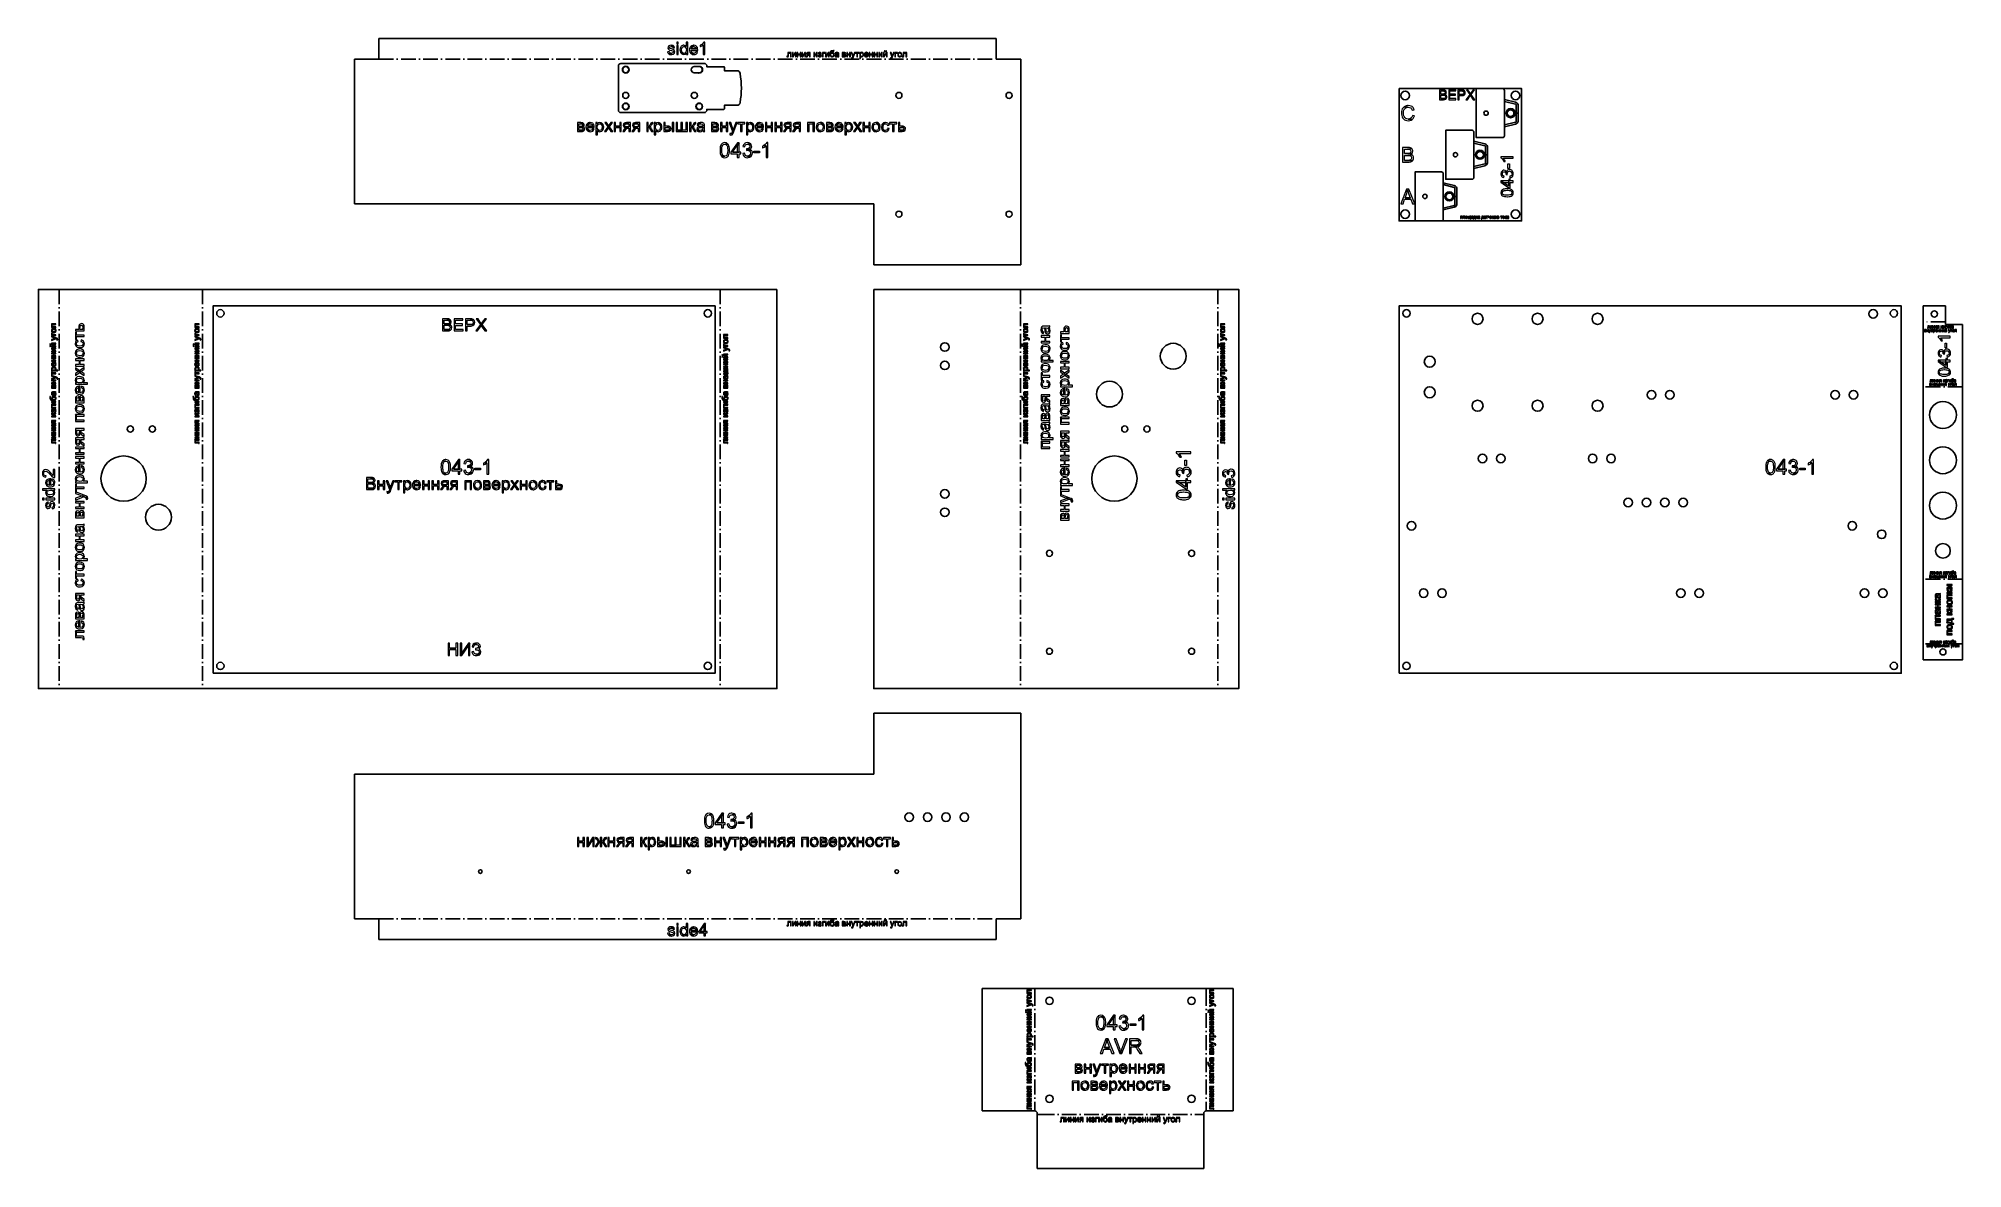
# Model space of a CAD drawing. Header units: millimetres. Extents: x -999 to 572, y 278 to 1201.
import ezdxf

# ---------------------------------------------------------------- set-up
doc = ezdxf.new("R2010")
doc.units = ezdxf.units.MM
doc.header["$MEASUREMENT"] = 0
doc.linetypes.add('ACAD_ISO10W100', pattern=[18, 12, -3, 0, -3])
doc.layers.add('Drawing', color=30, linetype='Continuous')

# ---------------------------------------------------------------- blocks, each defined once
blk = doc.blocks.new('Insert2')
at = {"color": 0}
for p, q in [((861.8, -17.6), (743.8, -17.6)), ((743.8, -17.6), (743.8, -37.6)), ((861.8, -441.6), (861.8, -17.6)), ((743.8, -37.6), (726.8, -37.6)), ((726.8, -37.6), (726.8, -541.6)), ((911.8, -441.6), (861.8, -441.6)), ((911.8, -561.6), (911.8, -441.6)), ((726.8, -541.6), (743.8, -541.6)), ((743.8, -541.6), (743.8, -561.6)), ((743.8, -561.6), (911.8, -561.6))]:
    blk.add_line(p, q, dxfattribs=at)
blk = doc.blocks.new('Insert3')
at = {"color": 0}
for p, q in [((1035.6, -17.7), (867.6, -17.7)), ((867.6, -17.7), (867.6, -137.7)), ((1035.6, -37.7), (1035.6, -17.7)), ((1052.6, -37.7), (1035.6, -37.7)), ((1052.6, -541.7), (1052.6, -37.7)), ((867.6, -137.7), (917.6, -137.7)), ((917.6, -137.7), (917.6, -561.7)), ((1035.6, -561.7), (1035.6, -541.7)), ((1035.6, -541.7), (1052.6, -541.7)), ((917.6, -561.7), (1035.6, -561.7))]:
    blk.add_line(p, q, dxfattribs=at)
blk = doc.blocks.new('Insert24')
at = {"color": 0}
for p, q in [((-926.1, 1500.7), (-926.1, 1400.7)), ((-721.1, 1500.7), (-926.1, 1500.7)), ((-883.1, 1500.7), (-883.1, 1498.7)), ((-743.1, 1500.7), (-743.1, 1498.7)), ((-721.1, 1400.7), (-721.1, 1500.7)), ((-926.1, 1400.7), (-883.1, 1400.7)), ((-883.1, 1400.7), (-883.1, 1402.7)), ((-881.1, 1398.7), (-881.1, 1353.7)), ((-745.1, 1397.7), (-745.1, 1398.7)), ((-743.1, 1400.7), (-743.1, 1402.7)), ((-743.1, 1400.7), (-721.1, 1400.7)), ((-881.1, 1397.7), (-879.1, 1397.7)), ((-745.1, 1397.7), (-747.1, 1397.7)), ((-745.1, 1353.7), (-745.1, 1397.7)), ((-881.1, 1353.7), (-745.1, 1353.7))]:
    blk.add_line(p, q, dxfattribs=at)
for centre in [(-871.1, 1490.7), (-755.1, 1490.7), (-871.1, 1410.7), (-755.1, 1410.7)]:
    blk.add_circle(centre, 3, dxfattribs=at)
for centre, start, end in [((-883.1, 1398.7), 0, 90), ((-743.1, 1398.7), 90, 180)]:
    blk.add_arc(centre, 2, start, end, dxfattribs=at)

msp = doc.modelspace()

# ---------------------------------------------------------------- linework, layer by layer
for p, q in [((558, 982.5), (558, 967.5)), ((558, 967.5), (572, 967.5))]:
    msp.add_line(p, q)
msp.add_lwpolyline([(-459.5, 1173, 1), (-459.5, 1178), (-463.5, 1178, 1), (-463.5, 1173)], format="xyb", close=True)
for points in [[(112, 1160), (212, 1160), (212, 1052), (112, 1052)], [(112, 682.5), (522, 682.5), (522, 982.5), (112, 982.5)]]:
    msp.add_lwpolyline(points, close=True)
at = {"color": 0}
for points in [[(-396, 996), (-999, 996), (-999, 670), (-396, 670)], [(-317, 996), (-317, 670), (-19, 670), (-19, 996)]]:
    msp.add_lwpolyline(points, close=True, dxfattribs=at)
msp.add_lwpolyline([(558, 982.5), (540, 982.5), (540, 693.5), (572, 693.5), (572, 967.5)])
for centre, radius in [((-519.5, 1175.5), 2.5), ((-519.5, 1154.5), 2.5), ((-519.5, 1145.5), 2.5), ((-463.5, 1154.5), 2.5), ((-459.5, 1145.5), 2.5), ((-296.5, 1154.5), 2.5), ((-296.5, 1154.5), 2.5), ((-206.5, 1154.5), 2.5), ((-206.5, 1154.5), 2.5), ((117, 1154.5), 3.5), ((207, 1154.5), 3.5), ((183, 1140), 1.75), ((203, 1140), 2.75), ((158, 1106), 1.75), ((178, 1106), 2.75), ((133, 1072), 1.75), ((153, 1072), 2.75), ((-296.5, 1057.5), 2.5), ((-296.5, 1057.5), 2.5), ((-206.5, 1057.5), 2.5), ((-206.5, 1057.5), 2.5), ((117, 1057.5), 3.5), ((207, 1057.5), 3.5), ((-850.5, 976.5), 3), ((-452.5, 976.5), 3), ((118, 976.5), 3), ((176, 972), 4.5), ((225, 972), 4.5), ((274, 972), 4.5), ((499, 976), 3.5), ((516, 976.5), 3), ((549, 976), 2.5), ((-259, 949), 3.5), ((-72.5, 941.5), 10.5), ((-259, 934), 3.5), ((137, 937), 4.5), ((-124.5, 910.5), 10.5), ((137, 912), 4.5), ((318, 910), 3.5), ((333, 910), 3.5), ((468, 910), 3.5), ((483, 910), 3.5), ((176, 901), 4.5), ((225, 901), 4.5), ((274, 901), 4.5), ((556, 893.5), 11), ((-924, 882), 2.5), ((-906, 882), 2.5), ((-112, 882), 2.5), ((-94, 882), 2.5), ((556, 856.5), 11), ((-929.5, 841.5), 18.5), ((-120.5, 841.5), 18.5), ((180, 858), 3.5), ((195, 858), 3.5), ((270, 858), 3.5), ((285, 858), 3.5), ((-901, 810), 10.5), ((-259, 829), 3.5), ((-259, 814), 3.5), ((299, 822), 3.5), ((314, 822), 3.5), ((329, 822), 3.5), ((344, 822), 3.5), ((556, 819.5), 11), ((122, 803), 3.5), ((482, 803), 3.5), ((506, 796), 3.5), ((556, 782.5), 6), ((-173.5, 780.5), 2.5), ((-57.5, 780.5), 2.5), ((132, 748), 3.5), ((147, 748), 3.5), ((342, 748), 3.5), ((357, 748), 3.5), ((492, 748), 3.5), ((507, 748), 3.5), ((-850.5, 688.5), 3), ((-452.5, 688.5), 3), ((-173.5, 700.5), 2.5), ((-57.5, 700.5), 2.5), ((118, 688.5), 3), ((516, 688.5), 3), ((556, 700), 2.5), ((-288, 565), 3.5), ((-273, 565), 3.5), ((-258, 565), 3.5), ((-243, 565), 3.5), ((-638.2, 520.5), 1.5), ((-638.2, 520.5), 1.5), ((-468.2, 520.5), 1.5), ((-468.2, 520.5), 1.5), ((-298.2, 520.5), 1.5), ((-298.2, 520.5), 1.5)]:
    msp.add_circle(centre, radius)
at = {"layer": 'Drawing', "linetype": 'ACAD_ISO10W100'}
for p, q in [((-721, 1184), (-217, 1184)), ((-982, 996), (-982, 670)), ((-865.2, 996), (-865.2, 670)), ((-442.3, 996), (-442.3, 670)), ((-197.2, 996), (-197.2, 670)), ((-36, 996), (-36, 670)), ((558, 969.5), (540, 969.5)), ((572, 916.5), (540, 916.5)), ((572, 759.5), (540, 759.5)), ((572, 706.5), (540, 706.5)), ((-721, 482), (-217, 482)), ((-185.5, 423), (-185.5, 327)), ((-45.5, 423), (-45.5, 327)), ((-181.5, 322), (-49.5, 322))]:
    msp.add_line(p, q, dxfattribs=at)
at = {"layer": 'Drawing'}
for p, q in [((-438.9, 1177.6), (-438.9, 1177.6)), ((-438.9, 1143.4), (-438.9, 1143.4))]:
    msp.add_line(p, q, dxfattribs=at)
at = {"layer": 'Drawing', "color": 30, "lineweight": 0}
for points in [[(-482.4, 1195.4), (-483.5, 1195.3), (-484.3, 1194.9), (-484.9, 1194.2), (-485.1, 1193.4), (-484.8, 1192.4), (-484, 1191.7), (-483.5, 1191.5), (-482.2, 1191.1), (-482, 1191.1), (-480.9, 1190.7), (-480.5, 1190), (-480.9, 1189.2), (-481, 1189.2), (-482.2, 1188.8), (-484.4, 1188.4), (-483.5, 1188), (-482.2, 1187.9), (-481.9, 1187.9), (-480.7, 1188.2), (-480.5, 1188.2), (-479.6, 1189), (-479.6, 1189), (-479.3, 1190.1), (-479.6, 1191.2), (-480.4, 1191.8), (-480.9, 1192), (-482.2, 1192.4), (-483.3, 1192.7), (-483.8, 1193), (-483.9, 1193.5), (-483.6, 1194.1), (-483.5, 1194.2), (-482.4, 1194.4), (-480, 1194.5), (-480.9, 1195.2), (-481.2, 1195.3)], [(-480, 1194.5), (-482.4, 1194.4), (-481.2, 1194.1), (-480.7, 1193.2), (-479.6, 1193.4)], [(-476.6, 1198), (-477.8, 1198), (-477.8, 1196.6), (-476.6, 1196.6)], [(-476.6, 1195.3), (-477.8, 1195.3), (-477.8, 1188), (-476.6, 1188)], [(-472.1, 1195.4), (-472.6, 1195.4), (-473.8, 1194.9), (-474.2, 1194.7), (-474.8, 1193.6), (-475, 1192.9), (-475.2, 1191.6), (-475.1, 1190.8), (-474.8, 1189.6), (-474.5, 1189.2), (-473.6, 1188.4), (-471.9, 1188.8), (-472.3, 1188.9), (-473.4, 1189.6), (-473.8, 1190.3), (-473.9, 1191.6), (-473.8, 1192.8), (-473.4, 1193.7), (-473.1, 1194), (-472, 1194.4), (-470.1, 1194.4), (-470.9, 1195.1)], [(-468.9, 1198), (-470.1, 1198), (-470.1, 1194.4), (-472, 1194.4), (-471.6, 1194.4), (-470.6, 1193.7), (-470.2, 1192.9), (-470, 1191.5), (-470.1, 1190.5), (-470.6, 1189.5), (-470.8, 1189.2), (-470, 1188.9), (-470, 1188), (-468.9, 1188)], [(-466.4, 1194.4), (-466.8, 1194), (-467.3, 1192.9), (-467.4, 1191.6), (-467.3, 1190.9), (-467.1, 1189.8), (-466.4, 1188.8), (-463.9, 1188.8), (-464.4, 1188.9), (-465.4, 1189.5), (-465.8, 1190), (-466.1, 1191.3), (-460.7, 1191.3), (-460.7, 1191.7), (-460.8, 1192.3), (-466, 1192.4), (-466, 1192.8), (-465.4, 1193.8), (-465.1, 1194), (-464, 1194.4)], [(-464, 1195.4), (-464.3, 1195.4), (-465.5, 1195.1), (-466.4, 1194.4), (-464, 1194.4), (-463.4, 1194.3), (-462.5, 1193.7), (-462.3, 1193.5), (-462, 1192.4), (-466, 1192.4), (-460.8, 1192.3), (-461, 1193.5), (-461.6, 1194.4), (-461.8, 1194.6), (-462.8, 1195.2)], [(-457.5, 1196.1), (-458.6, 1195.5), (-458.6, 1194.4), (-458.5, 1194.4), (-457.3, 1195), (-457.1, 1195.1), (-456.2, 1195.8)], [(-454.9, 1198), (-455.7, 1198), (-456, 1197.7), (-456.8, 1196.7), (-457.5, 1196.1), (-456.2, 1195.8), (-456.2, 1188), (-454.9, 1188)], [(-484.1, 1190.4), (-485.3, 1190.2), (-485.1, 1189.4), (-484.4, 1188.4), (-482.2, 1188.8), (-482.4, 1188.9), (-483.5, 1189.2), (-483.6, 1189.3)], [(-470.8, 1189.2), (-471.9, 1188.8), (-473.6, 1188.4), (-473.2, 1188.1), (-472.1, 1187.9), (-472, 1187.9), (-470.8, 1188.2), (-470, 1188.9)], [(-462, 1190.3), (-462, 1190.2), (-462.8, 1189.2), (-462.8, 1189.2), (-463.9, 1188.8), (-466.4, 1188.8), (-466.2, 1188.6), (-465.2, 1188), (-463.9, 1187.9), (-462.9, 1188), (-461.8, 1188.5), (-461.2, 1189), (-460.8, 1190.2)], [(-384.3, 1189.6), (-387.2, 1189.6), (-387.2, 1187.2), (-387.2, 1186.7), (-387.3, 1186.5), (-387.6, 1186.5), (-387.9, 1186.5), (-387.9, 1186), (-387.4, 1186), (-386.9, 1186.1), (-386.6, 1186.5), (-386.6, 1186.6), (-386.6, 1187.3), (-386.6, 1189.1), (-385, 1189.1)], [(-384.3, 1189.6), (-385, 1189.1), (-385, 1186), (-384.3, 1186)], [(-382.8, 1189.6), (-383.4, 1189.6), (-383.4, 1186), (-382.8, 1186.9)], [(-380.4, 1189.6), (-381.1, 1189.6), (-382.8, 1186.9), (-383.4, 1186), (-382.8, 1186), (-381, 1188.7)], [(-380.4, 1189.6), (-381, 1188.7), (-381, 1186), (-380.4, 1186)], [(-378.9, 1189.6), (-379.5, 1189.6), (-379.5, 1186), (-378.9, 1186), (-378.9, 1187.6), (-377.2, 1187.6), (-378.9, 1188.1)], [(-376.6, 1189.6), (-377.2, 1189.6), (-377.2, 1188.1), (-378.9, 1188.1), (-377.2, 1187.6), (-377.2, 1186), (-376.6, 1186)], [(-375.1, 1189.6), (-375.7, 1189.6), (-375.7, 1186), (-375.1, 1186.9)], [(-372.7, 1189.6), (-373.3, 1189.6), (-375.1, 1186.9), (-375.7, 1186), (-375, 1186), (-373.3, 1188.7)], [(-372.7, 1189.6), (-373.3, 1188.7), (-373.3, 1186), (-372.7, 1186)], [(-371, 1187.4), (-371.5, 1187), (-372.1, 1186), (-371.3, 1186), (-370.8, 1186.8), (-370.8, 1186.9), (-370.4, 1187.3), (-369.9, 1187.4), (-369.5, 1187.4)], [(-371.7, 1189.1), (-371.9, 1188.6), (-371.9, 1188.5), (-371.6, 1187.8), (-370.2, 1187.9), (-370.5, 1187.9), (-371, 1188.1), (-371.2, 1188.5), (-371.1, 1189), (-371.1, 1189), (-370.4, 1189.1), (-369.5, 1189.1)], [(-368.9, 1189.6), (-370.6, 1189.6), (-371.1, 1189.6), (-371.6, 1189.3), (-371.7, 1189.1), (-369.5, 1189.1), (-369.5, 1187.9), (-370.2, 1187.9), (-371.6, 1187.8), (-371.5, 1187.7), (-370.9, 1187.5), (-371, 1187.4), (-369.5, 1187.4), (-369.5, 1186), (-368.9, 1186)], [(-365.4, 1189.6), (-366, 1189.6), (-366, 1186), (-365.4, 1186.9)], [(-363.1, 1189.6), (-363.7, 1189.6), (-365.4, 1186.9), (-366, 1186), (-365.4, 1186), (-363.7, 1188.7)], [(-363.1, 1189.6), (-363.7, 1188.7), (-363.7, 1186), (-363.1, 1186)], [(-361.9, 1187.1), (-362.4, 1187), (-362.4, 1186.8), (-362.1, 1186.3), (-361, 1186.4), (-361.6, 1186.6), (-361.6, 1186.6)], [(-362.1, 1189.2), (-362.3, 1188.7), (-361.7, 1188.6), (-361.5, 1189), (-361, 1189.2)], [(-361, 1189.7), (-361, 1189.7), (-361.6, 1189.6), (-362.1, 1189.2), (-361, 1189.2), (-360.6, 1189.1), (-360.4, 1188.6), (-360.6, 1188.3), (-360.8, 1188.2), (-361.4, 1188.1), (-361.4, 1187.7), (-361.2, 1187.7), (-360.2, 1187.9), (-360, 1188.1), (-359.8, 1188.6), (-359.8, 1188.9), (-360.1, 1189.4), (-360.4, 1189.6)], [(-360.2, 1187.9), (-361.2, 1187.7), (-360.7, 1187.6), (-360.4, 1187.4), (-360.3, 1187.1), (-360.5, 1186.6), (-361, 1186.4), (-362.1, 1186.3), (-361.6, 1186), (-361, 1185.9), (-360.5, 1186), (-360, 1186.2), (-359.8, 1186.4), (-359.6, 1187), (-359.8, 1187.6)], [(-356.8, 1189.6), (-358.9, 1189.6), (-358.9, 1186), (-358.3, 1186), (-358.3, 1189.1), (-356.8, 1189.1)], [(-355.8, 1189.6), (-356.4, 1189.6), (-356.4, 1186), (-355.8, 1186.9)], [(-353.4, 1189.6), (-354.1, 1189.6), (-355.8, 1186.9), (-356.4, 1186), (-355.7, 1186), (-354, 1188.7)], [(-353.4, 1189.6), (-354, 1188.7), (-354, 1186), (-353.4, 1186)], [(-349.8, 1191.1), (-349.9, 1191), (-350, 1191), (-350.7, 1191), (-351.1, 1191), (-351.7, 1190.8), (-352.2, 1190.5), (-352.2, 1190.4), (-352.5, 1190), (-352.6, 1189.4), (-352.6, 1188.6), (-352.6, 1188.1), (-352.6, 1187.4), (-352.5, 1187), (-352.3, 1186.7), (-351.9, 1186.2), (-351.6, 1186), (-350.9, 1185.9), (-350.6, 1185.9), (-350, 1186.2), (-349.9, 1186.3), (-350.9, 1186.4), (-351.2, 1186.4), (-351.7, 1186.8), (-351.9, 1187.1), (-351.9, 1187.7), (-351.9, 1188.2), (-351.7, 1188.7), (-352.1, 1188.9), (-352.1, 1189.2), (-352, 1189.8), (-351.6, 1190.2), (-351.3, 1190.3), (-350.5, 1190.4), (-350.4, 1190.4), (-349.8, 1190.4), (-349.5, 1190.6), (-349.3, 1191.1)], [(-350.9, 1189.6), (-351, 1189.6), (-351.6, 1189.5), (-351.7, 1189.4), (-352.1, 1188.9), (-351.7, 1188.7), (-351.5, 1189), (-350.9, 1189.1), (-349.7, 1189.1), (-349.8, 1189.2), (-350.3, 1189.5)], [(-349.7, 1189.1), (-350.9, 1189.1), (-350.6, 1189.1), (-350.1, 1188.8), (-350, 1188.5), (-349.9, 1187.8), (-349.9, 1187.3), (-350.2, 1186.8), (-350.4, 1186.6), (-350.9, 1186.4), (-349.9, 1186.3), (-349.5, 1186.8), (-349.3, 1187.1), (-349.2, 1187.8), (-349.2, 1188), (-349.4, 1188.6)], [(-347.8, 1188), (-348.3, 1187.8), (-348.6, 1187.4), (-348.7, 1187), (-348.7, 1186.7), (-348.4, 1186.2), (-347.3, 1186.4), (-347.8, 1186.6), (-348.1, 1187), (-348, 1187.3), (-347.7, 1187.5), (-347.2, 1187.6), (-346.7, 1187.7), (-346.2, 1187.8)], [(-348.4, 1189.2), (-348.4, 1189.2), (-348.6, 1188.6), (-348, 1188.5), (-348, 1188.5), (-347.7, 1189.1), (-347.7, 1189.1), (-347.1, 1189.2)], [(-347, 1189.7), (-347.2, 1189.7), (-347.8, 1189.6), (-347.8, 1189.6), (-348.4, 1189.2), (-347.1, 1189.2), (-346.9, 1189.2), (-346.4, 1189), (-346.2, 1188.5), (-346.2, 1188.3), (-346.5, 1188.2), (-347.3, 1188.1), (-347.8, 1188), (-346.2, 1187.8), (-346.2, 1187.6), (-346.3, 1187), (-346.7, 1186.5), (-346.7, 1186.5), (-346.1, 1186.4), (-346, 1186), (-345.4, 1186), (-345.5, 1186.4), (-345.6, 1186.7), (-345.6, 1187.5), (-345.6, 1188.4), (-345.6, 1188.9), (-345.8, 1189.3), (-346.2, 1189.6), (-346.3, 1189.6)], [(-346.7, 1186.5), (-347.3, 1186.4), (-348.4, 1186.2), (-348.1, 1186), (-347.5, 1185.9), (-347.4, 1185.9), (-346.8, 1186), (-346.7, 1186.1), (-346.1, 1186.4)], [(-341.3, 1189.6), (-342.7, 1189.6), (-342.7, 1186), (-341, 1186), (-340.6, 1186), (-340.1, 1186.3), (-339.9, 1186.4), (-342.1, 1186.5), (-342.1, 1187.6), (-341.3, 1187.6), (-340.3, 1187.9), (-342.1, 1188.1), (-342.1, 1189.1), (-341.4, 1189.1), (-340.1, 1189.2), (-340.5, 1189.5), (-340.6, 1189.6)], [(-340.1, 1189.2), (-341.4, 1189.1), (-341.3, 1189.1), (-340.7, 1189), (-340.5, 1188.6), (-340.6, 1188.3), (-340.9, 1188.1), (-341.4, 1188.1), (-342.1, 1188.1), (-340.3, 1187.9), (-340, 1188.2), (-339.9, 1188.7)], [(-340.3, 1187.9), (-341.3, 1187.6), (-340.8, 1187.6), (-340.4, 1187.4), (-340.3, 1187.1), (-340.5, 1186.6), (-340.6, 1186.6), (-341.3, 1186.5), (-342.1, 1186.5), (-339.9, 1186.4), (-339.7, 1187), (-339.9, 1187.6)], [(-338.3, 1189.6), (-339, 1189.6), (-339, 1186), (-338.3, 1186), (-338.3, 1187.6), (-336.7, 1187.6), (-338.3, 1188.1)], [(-336.1, 1189.6), (-336.7, 1189.6), (-336.7, 1188.1), (-338.3, 1188.1), (-336.7, 1187.6), (-336.7, 1186), (-336.1, 1186)], [(-334.8, 1189.6), (-335.4, 1189.6), (-334.1, 1186), (-333.8, 1186.7), (-333.9, 1186.9), (-334, 1187.5)], [(-335.2, 1185.2), (-335.2, 1184.6), (-334.7, 1184.5), (-334.2, 1184.7), (-333.9, 1185.1), (-334.8, 1185.1)], [(-332.1, 1189.6), (-332.7, 1189.6), (-333.5, 1187.5), (-333.6, 1187.3), (-333.8, 1186.7), (-334.1, 1186), (-334.1, 1185.8), (-334.3, 1185.4), (-334.5, 1185.2), (-334.8, 1185.1), (-333.9, 1185.1), (-333.8, 1185.3), (-333.5, 1185.9)], [(-329, 1189.6), (-331.9, 1189.6), (-331.9, 1189.1), (-330.8, 1189.1), (-330.8, 1186), (-330.2, 1186), (-330.2, 1189.1), (-329, 1189.1)], [(-327.8, 1189.6), (-328.4, 1189.6), (-328.4, 1184.6), (-327.8, 1184.6), (-327.8, 1186.4), (-326.9, 1186.4), (-327.1, 1186.4), (-327.6, 1186.8), (-327.8, 1187.1), (-327.9, 1187.8), (-327.8, 1188.4), (-327.6, 1188.9), (-327.4, 1189), (-327.8, 1189.1)], [(-326.8, 1189.7), (-327.4, 1189.6), (-327.8, 1189.1), (-327.4, 1189), (-326.9, 1189.2), (-326, 1189.5), (-326.2, 1189.6)], [(-326, 1189.5), (-326.9, 1189.2), (-326.7, 1189.2), (-326.2, 1188.9), (-326, 1188.5), (-325.9, 1187.8), (-326, 1187.3), (-326.2, 1186.8), (-326.4, 1186.6), (-326.9, 1186.4), (-327.8, 1186.4), (-327.4, 1186.1), (-326.9, 1185.9), (-326.6, 1185.9), (-326.1, 1186.2), (-325.8, 1186.3), (-325.5, 1186.9), (-325.4, 1187.2), (-325.3, 1187.8), (-325.3, 1188.2), (-325.5, 1188.8), (-325.6, 1189)], [(-324.3, 1189.2), (-324.4, 1189), (-324.7, 1188.5), (-324.8, 1187.8), (-324.7, 1187.5), (-324.6, 1186.9), (-324.3, 1186.4), (-323, 1186.4), (-323.2, 1186.4), (-323.8, 1186.7), (-324, 1187), (-324.1, 1187.7), (-321.4, 1187.7), (-321.4, 1187.8), (-321.4, 1188.1), (-324.1, 1188.2), (-324.1, 1188.4), (-323.7, 1188.9), (-323.7, 1189), (-323, 1189.2)], [(-323, 1189.7), (-323.2, 1189.7), (-323.8, 1189.6), (-324.3, 1189.2), (-323, 1189.2), (-322.8, 1189.2), (-322.3, 1188.9), (-322.3, 1188.8), (-322.1, 1188.2), (-324.1, 1188.2), (-321.4, 1188.1), (-321.6, 1188.7), (-321.9, 1189.2), (-321.9, 1189.3), (-322.4, 1189.6)], [(-322.1, 1187.2), (-322.1, 1187.1), (-322.4, 1186.6), (-323, 1186.4), (-324.3, 1186.4), (-324.2, 1186.3), (-323.7, 1186), (-323, 1185.9), (-322.5, 1186), (-322, 1186.2), (-321.7, 1186.5), (-321.4, 1187.1)], [(-320.1, 1189.6), (-320.7, 1189.6), (-320.7, 1186), (-320.1, 1186), (-320.1, 1187.6), (-318.3, 1187.6), (-320.1, 1188.1)], [(-317.7, 1189.6), (-318.3, 1189.6), (-318.3, 1188.1), (-320.1, 1188.1), (-318.3, 1187.6), (-318.3, 1186), (-317.7, 1186)], [(-316.2, 1189.6), (-316.8, 1189.6), (-316.8, 1186), (-316.2, 1186), (-316.2, 1187.6), (-314.5, 1187.6), (-316.2, 1188.1)], [(-313.9, 1189.6), (-314.5, 1189.6), (-314.5, 1188.1), (-316.2, 1188.1), (-314.5, 1187.6), (-314.5, 1186), (-313.9, 1186)], [(-312.3, 1189.6), (-312.9, 1189.6), (-312.9, 1186), (-312.3, 1186.9)], [(-310, 1189.6), (-310.6, 1189.6), (-312.3, 1186.9), (-312.9, 1186), (-312.3, 1186), (-310.6, 1188.7)], [(-310, 1189.6), (-310.6, 1188.7), (-310.6, 1186), (-310, 1186)], [(-306.1, 1189.6), (-306.7, 1189.6), (-308.5, 1186.9), (-309.1, 1186), (-308.4, 1186), (-306.7, 1188.7)], [(-308.5, 1189.6), (-309.1, 1189.6), (-309.1, 1186), (-308.5, 1186.9)], [(-308.1, 1191), (-308.5, 1191), (-308.5, 1190.9), (-308.2, 1190.4), (-308.1, 1190.3), (-307.5, 1190.1), (-307.4, 1190.1), (-306.8, 1190.4), (-306.7, 1190.4), (-307.5, 1190.5), (-307.9, 1190.6)], [(-306.5, 1191), (-306.9, 1191), (-307.1, 1190.6), (-307.5, 1190.5), (-306.7, 1190.4)], [(-306.1, 1189.6), (-306.7, 1188.7), (-306.7, 1186), (-306.1, 1186)], [(-302.9, 1189.6), (-303.6, 1189.6), (-302.2, 1186), (-301.9, 1186.7), (-301.9, 1186.9), (-302.2, 1187.5)], [(-303.3, 1185.2), (-303.2, 1184.6), (-302.9, 1184.5), (-302.3, 1184.7), (-302, 1185.1), (-303, 1185.1)], [(-300.2, 1189.6), (-300.9, 1189.6), (-301.6, 1187.5), (-301.7, 1187.3), (-301.9, 1186.7), (-302.2, 1186), (-302.3, 1185.8), (-302.4, 1185.4), (-302.6, 1185.2), (-303, 1185.1), (-302, 1185.1), (-301.9, 1185.3), (-301.6, 1185.9)], [(-297.6, 1189.6), (-299.7, 1189.6), (-299.7, 1186), (-299.1, 1186), (-299.1, 1189.1), (-297.6, 1189.1)], [(-295.7, 1189.7), (-296.3, 1189.6), (-296.8, 1189.3), (-297.1, 1189.1), (-297.3, 1188.5), (-297.4, 1187.8), (-297.4, 1187.5), (-297.2, 1186.9), (-296.9, 1186.4), (-295.7, 1186.4), (-296, 1186.4), (-296.5, 1186.8), (-296.7, 1187.1), (-296.8, 1187.8), (-296.7, 1188.4), (-296.5, 1188.9), (-296.3, 1189), (-295.7, 1189.2), (-294.5, 1189.2), (-294.6, 1189.3), (-295.1, 1189.6)], [(-294.5, 1189.2), (-295.7, 1189.2), (-295.4, 1189.1), (-294.9, 1188.9), (-294.7, 1188.5), (-294.7, 1187.8), (-294.7, 1187.3), (-294.9, 1186.8), (-295.1, 1186.6), (-295.7, 1186.4), (-296.9, 1186.4), (-296.8, 1186.4), (-296.3, 1186), (-295.7, 1185.9), (-295.4, 1185.9), (-294.8, 1186.2), (-294.6, 1186.3), (-294.2, 1186.8), (-294.1, 1187.2), (-294, 1187.8), (-294, 1188.1), (-294.2, 1188.7)], [(-290.1, 1189.6), (-293, 1189.6), (-293, 1187.2), (-293, 1186.7), (-293.1, 1186.5), (-293.4, 1186.5), (-293.7, 1186.5), (-293.7, 1186), (-293.2, 1186), (-292.7, 1186.1), (-292.4, 1186.5), (-292.4, 1186.6), (-292.4, 1187.3), (-292.4, 1189.1), (-290.7, 1189.1)], [(-290.1, 1189.6), (-290.7, 1189.1), (-290.7, 1186), (-290.1, 1186)], [(147.9, 1159), (144.9, 1159), (144.9, 1151), (148, 1151), (148.3, 1151), (148.8, 1151.1), (149.3, 1151.1), (149.7, 1151.3), (150.2, 1151.5), (150.4, 1151.8), (146, 1151.9), (146, 1154.7), (147.9, 1154.7), (150.4, 1154.7), (150, 1155), (149.5, 1155.3), (149.5, 1155.3), (150, 1155.6), (146, 1155.6), (146, 1158.1), (147.6, 1158.1), (150.2, 1158.1), (149.9, 1158.5), (149.4, 1158.8), (149.1, 1158.9), (148.5, 1159)], [(150.2, 1158.1), (147.6, 1158.1), (147.8, 1158.1), (148.4, 1158), (148.8, 1157.9), (149, 1157.9), (149.4, 1157.5), (149.5, 1157.4), (149.5, 1156.8), (149.5, 1156.6), (149.3, 1156.1), (149.2, 1156), (148.7, 1155.7), (148.4, 1155.7), (147.7, 1155.6), (146, 1155.6), (150, 1155.6), (150.3, 1156), (150.5, 1156.4), (150.6, 1157), (150.6, 1157), (150.5, 1157.5), (150.3, 1158)], [(150.4, 1154.7), (147.9, 1154.7), (148, 1154.7), (148.6, 1154.7), (149, 1154.6), (149.3, 1154.5), (149.7, 1154.1), (149.8, 1153.8), (149.9, 1153.3), (149.9, 1153.1), (149.7, 1152.6), (149.7, 1152.6), (149.3, 1152.2), (149.2, 1152.1), (148.7, 1152), (148.6, 1152), (148, 1151.9), (146, 1151.9), (150.4, 1151.8), (150.7, 1152.3), (150.8, 1152.3), (150.9, 1152.8), (151, 1153.3), (151, 1153.6), (150.8, 1154.1), (150.6, 1154.5)], [(158.2, 1159), (152.5, 1159), (152.5, 1151), (158.4, 1151), (158.4, 1151.9), (153.5, 1151.9), (153.5, 1154.7), (157.9, 1154.7), (157.9, 1155.6), (153.5, 1155.6), (153.5, 1158.1), (158.2, 1158.1)], [(162.9, 1159), (159.9, 1159), (159.9, 1151), (160.9, 1151), (160.9, 1154.3), (163, 1154.3), (163.6, 1154.3), (164.1, 1154.4), (164.6, 1154.5), (165, 1154.7), (165.3, 1155), (160.9, 1155.2), (160.9, 1158.1), (163, 1158.1), (165.5, 1158.2), (165.1, 1158.6), (165.1, 1158.6), (164.7, 1158.8), (164.1, 1158.9), (164, 1158.9), (163.5, 1159)], [(165.5, 1158.2), (163, 1158.1), (163.6, 1158), (164, 1158), (164.3, 1157.9), (164.6, 1157.5), (164.8, 1157.2), (164.9, 1156.7), (164.9, 1156.5), (164.8, 1156), (164.5, 1155.6), (164.1, 1155.4), (163.6, 1155.2), (163, 1155.2), (160.9, 1155.2), (165.3, 1155), (165.5, 1155.2), (165.8, 1155.7), (165.9, 1156.1), (166, 1156.7), (166, 1156.8), (165.9, 1157.3), (165.7, 1157.8)], [(169.6, 1155.2), (166.5, 1151), (167.8, 1151), (169.8, 1153.8), (169.9, 1153.9), (170.2, 1154.4)], [(168.1, 1159), (166.9, 1159), (169.6, 1155.2), (170.2, 1154.4), (170.2, 1154.3), (170.5, 1153.9), (172.5, 1151), (173.9, 1151), (170.8, 1155.2), (170.2, 1156), (170.2, 1156), (170, 1156.4), (169.6, 1157)], [(173.6, 1159), (172.5, 1159), (170.9, 1156.9), (170.8, 1156.8), (170.5, 1156.4), (170.2, 1156), (170.8, 1155.2)], [(-556.1, 1132.3), (-559, 1132.3), (-559, 1125), (-555.7, 1125), (-554.7, 1125.1), (-553.8, 1125.5), (-553.4, 1125.9), (-557.7, 1126), (-557.7, 1128.2), (-556.3, 1128.2), (-554.2, 1128.8), (-557.7, 1129.2), (-557.7, 1131.3), (-556.4, 1131.3), (-553.7, 1131.4), (-554.6, 1132.1), (-554.9, 1132.2)], [(-553.7, 1131.4), (-556.4, 1131.3), (-556, 1131.2), (-555, 1131), (-554.6, 1130.2), (-554.8, 1129.6), (-555.4, 1129.3), (-556.5, 1129.2), (-557.7, 1129.2), (-554.2, 1128.8), (-553.6, 1129.4), (-553.4, 1130.3), (-553.4, 1130.4)], [(-551, 1131.4), (-551.5, 1130.8), (-551.9, 1129.8), (-552, 1128.6), (-551.9, 1127.8), (-551.6, 1126.7), (-551, 1125.8), (-548.5, 1125.8), (-549.1, 1125.9), (-550, 1126.5), (-550.5, 1127.1), (-550.7, 1128.3), (-545.3, 1128.3), (-545.3, 1128.7), (-550.6, 1129.3), (-550.5, 1129.9), (-550, 1130.8), (-549.7, 1131.1), (-548.6, 1131.4)], [(-548.6, 1132.4), (-549.1, 1132.4), (-550.1, 1132.1), (-551, 1131.4), (-548.6, 1131.4), (-548, 1131.3), (-547, 1130.7), (-546.9, 1130.5), (-546.6, 1129.3), (-550.6, 1129.3), (-545.3, 1128.7), (-545.4, 1129.4), (-545.6, 1130.6), (-546.2, 1131.4), (-546.5, 1131.7), (-547.5, 1132.2)], [(-542.7, 1132.3), (-543.8, 1132.3), (-543.8, 1122.3), (-542.6, 1122.3), (-542.6, 1125.8), (-540.8, 1125.8), (-541.2, 1125.9), (-542.1, 1126.5), (-542.5, 1127.3), (-542.7, 1128.6), (-542.5, 1129.8), (-542.1, 1130.7), (-541.7, 1131.1), (-542.7, 1131.3)], [(-540.6, 1132.4), (-540.7, 1132.4), (-541.8, 1132.1), (-541.9, 1132.1), (-542.7, 1131.3), (-541.7, 1131.1), (-540.7, 1131.4), (-539, 1131.9), (-539.5, 1132.2)], [(-539, 1131.9), (-540.7, 1131.4), (-540.3, 1131.4), (-539.3, 1130.8), (-538.9, 1129.9), (-538.8, 1128.7), (-538.9, 1127.4), (-539.4, 1126.5), (-539.7, 1126.2), (-540.8, 1125.8), (-542.6, 1125.8), (-541.8, 1125.1), (-540.7, 1124.8), (-540.1, 1124.9), (-539.1, 1125.3), (-538.5, 1125.7), (-537.9, 1126.7), (-537.6, 1127.5), (-537.5, 1128.7), (-537.6, 1129.5), (-537.9, 1130.6), (-538.2, 1131.1)], [(-535.1, 1132.3), (-536.6, 1132.3), (-534.2, 1128.8), (-533.5, 1127.8), (-533.1, 1127.3), (-531.6, 1125), (-530.1, 1125), (-532.8, 1128.8), (-533.5, 1129.8), (-534, 1130.6)], [(-530.3, 1132.3), (-531.7, 1132.3), (-533, 1130.5), (-533.5, 1129.8), (-532.8, 1128.8)], [(-527.8, 1132.3), (-529, 1132.3), (-529, 1125), (-527.8, 1125), (-527.8, 1128.2), (-524.4, 1128.2), (-527.8, 1129.3)], [(-523.2, 1132.3), (-524.4, 1132.3), (-524.4, 1129.3), (-527.8, 1129.3), (-524.4, 1128.2), (-524.4, 1125), (-523.2, 1125)], [(-520.9, 1131.7), (-521.3, 1131.2), (-521.6, 1130.1), (-521.5, 1129.8), (-521.1, 1128.7), (-518.2, 1128.8), (-518.9, 1128.9), (-519.9, 1129.2), (-520.4, 1130.1), (-520, 1130.9), (-519.8, 1131), (-518.6, 1131.3), (-516.9, 1131.3)], [(-515.6, 1132.3), (-519, 1132.3), (-520, 1132.1), (-520.9, 1131.7), (-516.9, 1131.3), (-516.9, 1128.8), (-518.2, 1128.8), (-521.1, 1128.7), (-520.6, 1128.3), (-519.5, 1128), (-519.9, 1127.8), (-516.9, 1127.8), (-516.9, 1125), (-515.6, 1125)], [(-513.4, 1131.7), (-513.7, 1131.2), (-514, 1130.1), (-514, 1129.8), (-513.5, 1128.7), (-510.7, 1128.8), (-511.4, 1128.9), (-512.3, 1129.2), (-512.8, 1130.1), (-512.4, 1130.9), (-512.3, 1131), (-511, 1131.3), (-509.3, 1131.3)], [(-508.1, 1132.3), (-511.4, 1132.3), (-512.4, 1132.1), (-513.4, 1131.7), (-509.3, 1131.3), (-509.3, 1128.8), (-510.7, 1128.8), (-513.5, 1128.7), (-513.1, 1128.3), (-511.9, 1128), (-512.3, 1127.8), (-509.3, 1127.8), (-509.3, 1125), (-508.1, 1125)], [(-501.1, 1132.3), (-502.4, 1132.3), (-502.4, 1125), (-501.1, 1125), (-501.1, 1128.3), (-499.9, 1128.7), (-501.1, 1129.1)], [(-499.1, 1131.8), (-499.6, 1130.7), (-499.8, 1130.2), (-500.3, 1129.3), (-501.1, 1129.1), (-499.9, 1128.7), (-499.2, 1129.2), (-498.7, 1130.2), (-498.3, 1131.1), (-497.7, 1131.3)], [(-497.3, 1132.3), (-497.6, 1132.3), (-498.5, 1132.2), (-499, 1131.8), (-499.1, 1131.8), (-497.7, 1131.3), (-497.3, 1131.3)], [(-495.1, 1132.3), (-496.2, 1132.3), (-496.2, 1122.3), (-495, 1122.3), (-495, 1125.8), (-493.2, 1125.8), (-493.6, 1125.9), (-494.6, 1126.5), (-495, 1127.3), (-495.1, 1128.6), (-495, 1129.8), (-494.5, 1130.7), (-494.1, 1131.1), (-495.1, 1131.3)], [(-493, 1132.4), (-493.1, 1132.4), (-494.2, 1132.1), (-494.3, 1132.1), (-495.1, 1131.3), (-494.1, 1131.1), (-493.1, 1131.4), (-491.4, 1131.9), (-491.9, 1132.2)], [(-491.4, 1131.9), (-493.1, 1131.4), (-492.7, 1131.4), (-491.8, 1130.8), (-491.4, 1129.9), (-491.2, 1128.7), (-491.4, 1127.4), (-491.8, 1126.5), (-492.2, 1126.2), (-493.2, 1125.8), (-495, 1125.8), (-494.2, 1125.1), (-493.1, 1124.8), (-492.6, 1124.9), (-491.5, 1125.3), (-491, 1125.7), (-490.4, 1126.7), (-490.1, 1127.5), (-489.9, 1128.7), (-490, 1129.5), (-490.3, 1130.6), (-490.6, 1131.1)], [(-487.2, 1132.3), (-488.4, 1132.3), (-488.4, 1125), (-485.4, 1125), (-485.3, 1125), (-484, 1125.2), (-483.2, 1125.7), (-487.2, 1126), (-487.2, 1128.4), (-485.8, 1128.4), (-483.3, 1128.8), (-483.4, 1128.9), (-484.4, 1129.3), (-485.7, 1129.4), (-487.2, 1129.4)], [(-480.3, 1132.3), (-481.6, 1132.3), (-481.6, 1125), (-480.3, 1125)], [(-477.2, 1132.3), (-478.4, 1132.3), (-478.4, 1125), (-473.2, 1126), (-477.2, 1126)], [(-469.1, 1132.3), (-470.3, 1132.3), (-470.3, 1126), (-473.2, 1126), (-478.4, 1125), (-469.1, 1125)], [(-473.2, 1132.3), (-474.4, 1132.3), (-474.4, 1126), (-477.2, 1126), (-473.2, 1126)], [(-466, 1132.3), (-467.3, 1132.3), (-467.3, 1125), (-466, 1125), (-466, 1128.3), (-464.8, 1128.7), (-466, 1129.1)], [(-463.9, 1131.8), (-464.5, 1130.7), (-464.7, 1130.2), (-465.2, 1129.3), (-466, 1129.1), (-464.8, 1128.7), (-464.1, 1129.2), (-463.6, 1130.2), (-463.2, 1131.1), (-462.6, 1131.3)], [(-462.2, 1132.3), (-462.4, 1132.3), (-463.4, 1132.2), (-463.9, 1131.8), (-463.9, 1131.8), (-462.6, 1131.3), (-462.2, 1131.3)], [(-460.8, 1131.4), (-460.9, 1131.3), (-461.3, 1130.2), (-460.1, 1130), (-460.1, 1130.2), (-459.5, 1131.1), (-459.4, 1131.2), (-458.3, 1131.4)], [(-458.1, 1132.4), (-458.6, 1132.4), (-459.7, 1132.2), (-459.9, 1132.1), (-460.8, 1131.4), (-458.3, 1131.4), (-457.8, 1131.4), (-456.8, 1131), (-456.8, 1131), (-456.5, 1129.9), (-456.5, 1129.6), (-457.3, 1129.4), (-458.7, 1129.2), (-459.8, 1129), (-456.5, 1128.7), (-456.5, 1128.2), (-456.5, 1128.1), (-456.7, 1127), (-456.7, 1126.9), (-457.5, 1126.1), (-457.7, 1126), (-456.4, 1125.9), (-456.2, 1125), (-454.9, 1125), (-455.2, 1125.9), (-455.3, 1126.6), (-455.3, 1128), (-455.3, 1129.7), (-455.3, 1130.8), (-455.7, 1131.7), (-456.6, 1132.2), (-456.8, 1132.3)], [(-446.7, 1132.3), (-449.5, 1132.3), (-449.5, 1125), (-446.2, 1125), (-445.2, 1125.1), (-444.3, 1125.5), (-443.9, 1125.9), (-448.3, 1126), (-448.3, 1128.2), (-446.8, 1128.2), (-444.7, 1128.8), (-448.3, 1129.2), (-448.3, 1131.3), (-446.9, 1131.3), (-444.2, 1131.4), (-445.1, 1132.1), (-445.4, 1132.2)], [(-444.2, 1131.4), (-446.9, 1131.3), (-446.6, 1131.2), (-445.5, 1131), (-445.1, 1130.2), (-445.3, 1129.6), (-445.8, 1129.3), (-446.9, 1129.2), (-448.3, 1129.2), (-444.7, 1128.8), (-444.1, 1129.4), (-443.8, 1130.3), (-443.8, 1130.4)], [(-440.8, 1132.3), (-442.1, 1132.3), (-442.1, 1125), (-440.8, 1125), (-440.8, 1128.2), (-437.4, 1128.2), (-440.8, 1129.3)], [(-436.2, 1132.3), (-437.4, 1132.3), (-437.4, 1129.3), (-440.8, 1129.3), (-437.4, 1128.2), (-437.4, 1125), (-436.2, 1125)], [(-433.7, 1132.3), (-435.1, 1132.3), (-432.3, 1125), (-431.7, 1126.4), (-431.8, 1126.9), (-432.2, 1128.1)], [(-428.4, 1132.3), (-429.7, 1132.3), (-431.2, 1128), (-431.4, 1127.5), (-431.7, 1126.4), (-432.3, 1125), (-432.4, 1124.7), (-432.8, 1123.8), (-433.2, 1123.4), (-433.8, 1123.3), (-431.8, 1123.3), (-431.7, 1123.6), (-431.2, 1124.9)], [(-422.2, 1132.3), (-428, 1132.3), (-428, 1131.3), (-425.7, 1131.3), (-425.7, 1125), (-424.5, 1125), (-424.5, 1131.3), (-422.2, 1131.3)], [(-419.9, 1132.3), (-421, 1132.3), (-421, 1122.3), (-419.7, 1122.3), (-419.7, 1125.8), (-417.9, 1125.8), (-418.4, 1125.9), (-419.3, 1126.5), (-419.7, 1127.3), (-419.9, 1128.6), (-419.7, 1129.8), (-419.2, 1130.7), (-418.9, 1131.1), (-419.9, 1131.3)], [(-417.7, 1132.4), (-417.9, 1132.4), (-419, 1132.1), (-419, 1132.1), (-419.9, 1131.3), (-418.9, 1131.1), (-417.9, 1131.4), (-416.1, 1131.9), (-416.6, 1132.2)], [(-416.1, 1131.9), (-417.9, 1131.4), (-417.4, 1131.4), (-416.5, 1130.8), (-416.1, 1129.9), (-415.9, 1128.7), (-416.1, 1127.4), (-416.5, 1126.5), (-416.9, 1126.2), (-417.9, 1125.8), (-419.7, 1125.8), (-418.9, 1125.1), (-417.8, 1124.8), (-417.3, 1124.9), (-416.2, 1125.3), (-415.7, 1125.7), (-415.1, 1126.7), (-414.8, 1127.5), (-414.7, 1128.7), (-414.7, 1129.5), (-415.1, 1130.6), (-415.3, 1131.1)], [(-412.7, 1131.4), (-413.1, 1130.8), (-413.5, 1129.8), (-413.6, 1128.6), (-413.6, 1127.8), (-413.3, 1126.7), (-412.7, 1125.8), (-410.2, 1125.8), (-410.7, 1125.9), (-411.7, 1126.5), (-412.1, 1127.1), (-412.3, 1128.3), (-407, 1128.3), (-407, 1128.7), (-412.3, 1129.3), (-412.2, 1129.9), (-411.7, 1130.8), (-411.3, 1131.1), (-410.2, 1131.4)], [(-410.2, 1132.4), (-410.7, 1132.4), (-411.8, 1132.1), (-412.7, 1131.4), (-410.2, 1131.4), (-409.6, 1131.3), (-408.7, 1130.7), (-408.6, 1130.5), (-408.2, 1129.3), (-412.3, 1129.3), (-407, 1128.7), (-407, 1129.4), (-407.3, 1130.6), (-407.9, 1131.4), (-408.2, 1131.7), (-409.1, 1132.2)], [(-404.2, 1132.3), (-405.4, 1132.3), (-405.4, 1125), (-404.2, 1125), (-404.2, 1128.2), (-400.8, 1128.2), (-404.2, 1129.3)], [(-399.6, 1132.3), (-400.8, 1132.3), (-400.8, 1129.3), (-404.2, 1129.3), (-400.8, 1128.2), (-400.8, 1125), (-399.6, 1125)], [(-396.5, 1132.3), (-397.7, 1132.3), (-397.7, 1125), (-396.5, 1125), (-396.5, 1128.2), (-393.1, 1128.2), (-396.5, 1129.3)], [(-391.9, 1132.3), (-393.1, 1132.3), (-393.1, 1129.3), (-396.5, 1129.3), (-393.1, 1128.2), (-393.1, 1125), (-391.9, 1125)], [(-389.6, 1131.7), (-390, 1131.2), (-390.3, 1130.1), (-390.2, 1129.8), (-389.7, 1128.7), (-386.9, 1128.8), (-387.6, 1128.9), (-388.6, 1129.2), (-389, 1130.1), (-388.7, 1130.9), (-388.5, 1131), (-387.3, 1131.3), (-385.6, 1131.3)], [(-384.3, 1132.3), (-387.7, 1132.3), (-388.7, 1132.1), (-389.6, 1131.7), (-385.6, 1131.3), (-385.6, 1128.8), (-386.9, 1128.8), (-389.7, 1128.7), (-389.3, 1128.3), (-388.2, 1128), (-388.6, 1127.8), (-385.6, 1127.8), (-385.6, 1125), (-384.3, 1125)], [(-382.1, 1131.7), (-382.4, 1131.2), (-382.7, 1130.1), (-382.7, 1129.8), (-382.2, 1128.7), (-379.3, 1128.8), (-380, 1128.9), (-381, 1129.2), (-381.5, 1130.1), (-381.1, 1130.9), (-381, 1131), (-379.7, 1131.3), (-378, 1131.3)], [(-376.8, 1132.3), (-380.1, 1132.3), (-381.1, 1132.1), (-382.1, 1131.7), (-378, 1131.3), (-378, 1128.8), (-379.3, 1128.8), (-382.2, 1128.7), (-381.8, 1128.3), (-380.6, 1128), (-381, 1127.8), (-378, 1127.8), (-378, 1125), (-376.8, 1125)], [(-365.3, 1132.3), (-371, 1132.3), (-371, 1125), (-369.8, 1125), (-369.8, 1131.3), (-366.6, 1131.3)], [(-365.3, 1132.3), (-366.6, 1131.3), (-366.6, 1125), (-365.3, 1125)], [(-360.5, 1132.4), (-360.7, 1132.4), (-361.9, 1132.2), (-362.8, 1131.6), (-363.4, 1130.9), (-363.8, 1129.9), (-363.9, 1128.6), (-363.9, 1127.8), (-363.6, 1126.7), (-363, 1125.8), (-360.5, 1125.8), (-361.1, 1125.9), (-362.1, 1126.5), (-362.5, 1127.4), (-362.6, 1128.6), (-362.5, 1129.8), (-362.1, 1130.7), (-361.6, 1131.1), (-360.5, 1131.4), (-358.1, 1131.4), (-358.4, 1131.7), (-359.4, 1132.3)], [(-358.1, 1131.4), (-360.5, 1131.4), (-360, 1131.3), (-359, 1130.7), (-358.5, 1129.9), (-358.4, 1128.7), (-358.5, 1127.4), (-359, 1126.5), (-359.5, 1126.2), (-360.5, 1125.8), (-363, 1125.8), (-362.6, 1125.5), (-361.7, 1125), (-360.5, 1124.8), (-359.9, 1124.9), (-358.8, 1125.3), (-358.3, 1125.6), (-357.5, 1126.5), (-357.2, 1127.4), (-357.1, 1128.7), (-357.2, 1129.5), (-357.5, 1130.6)], [(-352.9, 1132.3), (-355.7, 1132.3), (-355.7, 1125), (-352.4, 1125), (-351.4, 1125.1), (-350.5, 1125.5), (-350.1, 1125.9), (-354.5, 1126), (-354.5, 1128.2), (-353, 1128.2), (-351, 1128.8), (-354.5, 1129.2), (-354.5, 1131.3), (-353.1, 1131.3), (-350.5, 1131.4), (-351.3, 1132.1), (-351.6, 1132.2)], [(-350.5, 1131.4), (-353.1, 1131.3), (-352.8, 1131.2), (-351.7, 1131), (-351.3, 1130.2), (-351.5, 1129.6), (-352.1, 1129.3), (-353.1, 1129.2), (-354.5, 1129.2), (-351, 1128.8), (-350.3, 1129.4), (-350.1, 1130.3), (-350.1, 1130.4)], [(-347.7, 1131.4), (-348.2, 1130.8), (-348.5, 1129.8), (-348.7, 1128.6), (-348.6, 1127.8), (-348.3, 1126.7), (-347.8, 1125.8), (-345.2, 1125.8), (-345.8, 1125.9), (-346.7, 1126.5), (-347.2, 1127.1), (-347.4, 1128.3), (-342, 1128.3), (-342, 1128.7), (-347.4, 1129.3), (-347.3, 1129.9), (-346.7, 1130.8), (-346.4, 1131.1), (-345.3, 1131.4)], [(-345.3, 1132.4), (-345.8, 1132.4), (-346.9, 1132.1), (-347.7, 1131.4), (-345.3, 1131.4), (-344.7, 1131.3), (-343.8, 1130.7), (-343.6, 1130.5), (-343.3, 1129.3), (-347.4, 1129.3), (-342, 1128.7), (-342.1, 1129.4), (-342.4, 1130.6), (-343, 1131.4), (-343.2, 1131.7), (-344.2, 1132.2)], [(-339.4, 1132.3), (-340.5, 1132.3), (-340.5, 1122.3), (-339.3, 1122.3), (-339.3, 1125.8), (-337.5, 1125.8), (-337.9, 1125.9), (-338.9, 1126.5), (-339.3, 1127.3), (-339.4, 1128.6), (-339.3, 1129.8), (-338.8, 1130.7), (-338.4, 1131.1), (-339.4, 1131.3)], [(-337.3, 1132.4), (-337.4, 1132.4), (-338.5, 1132.1), (-338.5, 1132.1), (-339.4, 1131.3), (-338.4, 1131.1), (-337.4, 1131.4), (-335.7, 1131.9), (-336.2, 1132.2)], [(-335.7, 1131.9), (-337.4, 1131.4), (-337, 1131.4), (-336, 1130.8), (-335.6, 1129.9), (-335.5, 1128.7), (-335.6, 1127.4), (-336, 1126.5), (-336.5, 1126.2), (-337.5, 1125.8), (-339.3, 1125.8), (-338.5, 1125.1), (-337.4, 1124.8), (-336.9, 1124.9), (-335.8, 1125.3), (-335.3, 1125.7), (-334.6, 1126.7), (-334.4, 1127.5), (-334.2, 1128.7), (-334.3, 1129.5), (-334.6, 1130.6), (-334.9, 1131.1)], [(-331.9, 1132.3), (-333.4, 1132.3), (-330.9, 1128.8), (-330.2, 1127.8), (-329.8, 1127.3), (-328.3, 1125), (-326.8, 1125), (-329.5, 1128.8), (-330.2, 1129.8), (-330.7, 1130.6)], [(-327, 1132.3), (-328.5, 1132.3), (-329.7, 1130.5), (-330.2, 1129.8), (-329.5, 1128.8)], [(-324.5, 1132.3), (-325.8, 1132.3), (-325.8, 1125), (-324.5, 1125), (-324.5, 1128.2), (-321.1, 1128.2), (-324.5, 1129.3)], [(-319.9, 1132.3), (-321.1, 1132.3), (-321.1, 1129.3), (-324.5, 1129.3), (-321.1, 1128.2), (-321.1, 1125), (-319.9, 1125)], [(-315.1, 1132.4), (-315.3, 1132.4), (-316.4, 1132.2), (-317.4, 1131.6), (-318, 1130.9), (-318.4, 1129.9), (-318.5, 1128.6), (-318.5, 1127.8), (-318.1, 1126.7), (-317.6, 1125.8), (-315.1, 1125.8), (-315.7, 1125.9), (-316.6, 1126.5), (-317.1, 1127.4), (-317.3, 1128.6), (-317.1, 1129.8), (-316.6, 1130.7), (-316.2, 1131.1), (-315.1, 1131.4), (-312.7, 1131.4), (-313, 1131.7), (-313.9, 1132.3)], [(-312.7, 1131.4), (-315.1, 1131.4), (-314.5, 1131.3), (-313.6, 1130.7), (-313.2, 1129.9), (-313, 1128.7), (-313.1, 1127.4), (-313.6, 1126.5), (-314, 1126.2), (-315.1, 1125.8), (-317.6, 1125.8), (-317.3, 1125.5), (-316.3, 1125), (-315.1, 1124.8), (-314.4, 1124.9), (-313.4, 1125.3), (-312.9, 1125.6), (-312.1, 1126.5), (-311.9, 1127.4), (-311.7, 1128.7), (-311.8, 1129.5), (-312.1, 1130.6)], [(-309.6, 1131.6), (-310.3, 1130.7), (-310.5, 1129.8), (-310.7, 1128.6), (-310.6, 1127.8), (-310.3, 1126.7), (-309.8, 1125.8), (-307.4, 1125.8), (-307.9, 1125.9), (-308.9, 1126.5), (-309.3, 1127.3), (-309.4, 1128.6), (-309.3, 1129.8), (-308.8, 1130.8), (-308.4, 1131.1), (-307.3, 1131.4)], [(-307.4, 1132.4), (-308, 1132.3), (-309.1, 1132), (-309.6, 1131.6), (-307.3, 1131.4), (-306.3, 1131), (-306.2, 1131), (-305.7, 1129.9), (-304.5, 1130.1), (-304.8, 1131), (-305.4, 1131.8), (-306.2, 1132.2)], [(-298.1, 1132.3), (-304, 1132.3), (-304, 1131.3), (-301.6, 1131.3), (-301.6, 1125), (-300.4, 1125), (-300.4, 1131.3), (-298.1, 1131.3)], [(-295.7, 1132.3), (-296.9, 1132.3), (-296.9, 1125), (-293.9, 1125), (-293.8, 1125), (-292.5, 1125.2), (-291.7, 1125.7), (-295.7, 1126), (-295.7, 1128.4), (-294.3, 1128.4), (-291.8, 1128.8), (-291.9, 1128.9), (-292.9, 1129.3), (-294.2, 1129.4), (-295.7, 1129.4)], [(116.1, 1145.1), (115.3, 1144.4), (114.6, 1143.4), (114.2, 1142.5), (114, 1141.3), (113.9, 1140.1), (113.9, 1139.1), (114.2, 1138), (114.5, 1136.9), (114.8, 1136.2), (115.5, 1135.3), (116.4, 1134.6), (117.2, 1134.2), (118.2, 1133.9), (119.5, 1133.8), (120.7, 1133.9), (121.8, 1134.3), (122.7, 1134.8), (122.7, 1134.9), (119.4, 1135.2), (118.4, 1135.3), (117.4, 1135.7), (116.6, 1136.4), (116, 1137.4), (115.9, 1137.8), (115.6, 1138.9), (115.5, 1140.1), (115.5, 1140.1), (115.6, 1141.3), (115.9, 1142.4), (116.4, 1143.4), (117.2, 1144.2), (117.3, 1144.3), (118.3, 1144.7), (119.5, 1144.9)], [(119.5, 1146.2), (118.8, 1146.2), (117.7, 1145.9), (116.7, 1145.5), (116.1, 1145.1), (119.5, 1144.9), (120.5, 1144.7), (121.5, 1144.3), (122.2, 1143.5), (122.7, 1142.4), (124.3, 1142.7), (124, 1143.6), (123.4, 1144.5), (122.6, 1145.3), (121.9, 1145.7), (120.8, 1146.1)], [(122.9, 1138.2), (122.8, 1137.8), (122.3, 1136.8), (121.6, 1135.9), (121.5, 1135.9), (120.6, 1135.3), (119.4, 1135.2), (122.7, 1134.9), (123.5, 1135.7), (124.1, 1136.6), (124.5, 1137.8)], [(-554.2, 1128.8), (-556.3, 1128.2), (-555.1, 1128.1), (-554.5, 1127.8), (-554.3, 1127.1), (-554.7, 1126.3), (-554.9, 1126.2), (-556.1, 1126), (-557.7, 1126), (-553.4, 1125.9), (-553, 1127), (-553, 1127.1), (-553.4, 1128.2)], [(-546.6, 1127.3), (-546.7, 1127.1), (-547.4, 1126.2), (-547.4, 1126.2), (-548.5, 1125.8), (-551, 1125.8), (-550.7, 1125.5), (-549.7, 1125), (-548.5, 1124.8), (-547.4, 1125), (-546.5, 1125.4), (-545.8, 1126.1), (-545.4, 1127.2)], [(-534.2, 1128.8), (-536.9, 1125), (-535.4, 1125), (-533.5, 1127.8)], [(-519.9, 1127.8), (-520.7, 1126.9), (-522, 1125), (-520.5, 1125), (-519.4, 1126.6), (-519.2, 1126.9), (-518.5, 1127.7), (-517.6, 1127.8), (-516.9, 1127.8)], [(-512.3, 1127.8), (-513.2, 1126.9), (-514.5, 1125), (-513, 1125), (-511.9, 1126.6), (-511.7, 1126.9), (-511, 1127.7), (-510, 1127.8), (-509.3, 1127.8)], [(-499.9, 1128.7), (-501.1, 1128.3), (-500.4, 1128.2), (-499.7, 1127.3), (-498.4, 1125), (-497, 1125), (-498.4, 1127.3), (-499.1, 1128.2)], [(-483.3, 1128.8), (-485.8, 1128.4), (-485, 1128.3), (-484.1, 1128), (-483.8, 1127.2), (-484.3, 1126.3), (-484.7, 1126.2), (-485.9, 1126), (-487.2, 1126), (-483.2, 1125.7), (-482.8, 1126.1), (-482.5, 1127.2), (-482.6, 1128)], [(-464.8, 1128.7), (-466, 1128.3), (-465.3, 1128.2), (-464.6, 1127.3), (-463.3, 1125), (-461.9, 1125), (-463.3, 1127.3), (-464, 1128.2)], [(-459.8, 1129), (-460.7, 1128.6), (-461.3, 1127.9), (-461.5, 1126.9), (-461.5, 1126.4), (-460.9, 1125.4), (-458.8, 1125.8), (-458.8, 1125.8), (-459.8, 1126.1), (-460.3, 1126.9), (-460.1, 1127.5), (-459.6, 1127.9), (-458.5, 1128.2), (-457.5, 1128.3), (-456.5, 1128.7)], [(-457.7, 1126), (-458.8, 1125.8), (-460.9, 1125.4), (-460.3, 1125), (-459.1, 1124.8), (-458.8, 1124.8), (-457.7, 1125.1), (-457.4, 1125.2), (-456.4, 1125.9)], [(-444.7, 1128.8), (-446.8, 1128.2), (-445.6, 1128.1), (-445, 1127.8), (-444.8, 1127.1), (-445.2, 1126.3), (-445.4, 1126.2), (-446.6, 1126), (-448.3, 1126), (-443.9, 1125.9), (-443.5, 1127), (-443.5, 1127.1), (-443.8, 1128.2)], [(-438.6, 1115.9), (-439.7, 1115.7), (-440.8, 1115.2), (-441.5, 1114.4), (-442.1, 1113.2), (-442.3, 1112.5), (-442.5, 1111.2), (-442.5, 1109.8), (-442.5, 1109.7), (-442.5, 1108.2), (-442.3, 1106.8), (-441.9, 1105.8), (-441.4, 1104.9), (-440.9, 1104.4), (-438.6, 1104.9), (-439.4, 1105), (-440.4, 1105.8), (-440.4, 1105.9), (-440.8, 1106.8), (-441, 1108.1), (-441, 1109.8), (-441, 1110.3), (-440.9, 1111.8), (-440.7, 1113), (-440.3, 1113.8), (-439.8, 1114.3), (-438.7, 1114.7), (-436, 1114.7), (-437, 1115.5), (-437.3, 1115.7)], [(-434.6, 1123.4), (-434.4, 1122.2), (-433.6, 1122.1), (-432.6, 1122.3), (-432.6, 1122.3), (-431.8, 1123.3), (-433.8, 1123.3)], [(-427, 1115.8), (-428.2, 1115.8), (-433.7, 1108.1), (-433.7, 1106.7), (-428.5, 1106.7), (-428.5, 1103.9), (-427, 1103.9), (-427, 1106.7), (-425.4, 1106.7), (-425.4, 1108.1), (-427, 1108.1), (-432.3, 1108.1), (-428.5, 1113.5)], [(-427, 1115.8), (-428.5, 1113.5), (-428.5, 1108.1), (-432.3, 1108.1), (-427, 1108.1)], [(-420.2, 1115.9), (-420.2, 1115.9), (-421.5, 1115.7), (-422.5, 1115.1), (-422.6, 1115), (-423.3, 1114.1), (-423.8, 1112.8), (-422.3, 1112.5), (-422.2, 1113.1), (-421.6, 1114.2), (-421.3, 1114.3), (-420.1, 1114.7), (-417.4, 1114.7), (-418.4, 1115.5), (-418.9, 1115.7)], [(-408.2, 1127.3), (-408.3, 1127.1), (-409, 1126.2), (-409.1, 1126.2), (-410.2, 1125.8), (-412.7, 1125.8), (-412.3, 1125.5), (-411.4, 1125), (-410.2, 1124.8), (-409.1, 1125), (-408.1, 1125.4), (-407.5, 1126.1), (-407, 1127.2)], [(-403.5, 1115.9), (-404.4, 1115.9), (-404.8, 1115.3), (-405.7, 1114.3), (-405.7, 1114.3), (-406.7, 1113.5), (-404.9, 1113.2), (-404.9, 1103.9), (-403.5, 1103.9)], [(-388.6, 1127.8), (-389.4, 1126.9), (-390.7, 1125), (-389.2, 1125), (-388.1, 1126.6), (-387.9, 1126.9), (-387.2, 1127.7), (-386.2, 1127.8), (-385.6, 1127.8)], [(-381, 1127.8), (-381.9, 1126.9), (-383.2, 1125), (-381.6, 1125), (-380.6, 1126.6), (-380.4, 1126.9), (-379.6, 1127.7), (-378.7, 1127.8), (-378, 1127.8)], [(-351, 1128.8), (-353, 1128.2), (-351.8, 1128.1), (-351.2, 1127.8), (-351, 1127.1), (-351.4, 1126.3), (-351.6, 1126.2), (-352.9, 1126), (-354.5, 1126), (-350.1, 1125.9), (-349.7, 1127), (-349.7, 1127.1), (-350.1, 1128.2)], [(-343.3, 1127.3), (-343.4, 1127.1), (-344.1, 1126.2), (-344.1, 1126.2), (-345.2, 1125.8), (-347.8, 1125.8), (-347.4, 1125.5), (-346.4, 1125), (-345.2, 1124.8), (-344.1, 1125), (-343.2, 1125.4), (-342.5, 1126.1), (-342, 1127.2)], [(-330.9, 1128.8), (-333.6, 1125), (-332.1, 1125), (-330.2, 1127.8)], [(-305.6, 1127.7), (-305.7, 1127.3), (-306.2, 1126.3), (-306.3, 1126.2), (-307.4, 1125.8), (-309.8, 1125.8), (-309.5, 1125.6), (-308.5, 1125), (-307.4, 1124.8), (-306.4, 1125), (-305.4, 1125.6), (-304.7, 1126.4), (-304.4, 1127.5)], [(-291.8, 1128.8), (-294.3, 1128.4), (-293.5, 1128.3), (-292.6, 1128), (-292.3, 1127.2), (-292.8, 1126.3), (-293.1, 1126.2), (-294.4, 1126), (-295.7, 1126), (-291.7, 1125.7), (-291.3, 1126.1), (-291, 1127.2), (-291.1, 1128)], [(-436, 1114.7), (-438.7, 1114.7), (-437.9, 1114.5), (-437, 1113.7), (-436.8, 1113.6), (-436.5, 1112.7), (-436.3, 1111.4), (-436.2, 1109.8), (-436.2, 1109.5), (-436.3, 1107.8), (-436.6, 1106.7), (-437, 1105.8), (-437.5, 1105.2), (-438.6, 1104.9), (-440.9, 1104.4), (-439.9, 1103.9), (-438.6, 1103.6), (-437.5, 1103.8), (-436.4, 1104.4), (-435.7, 1105.2), (-435.2, 1106.4), (-435, 1107.1), (-434.8, 1108.3), (-434.7, 1109.8), (-434.7, 1110.1), (-434.8, 1111.5), (-435, 1112.6), (-435.2, 1113.3), (-435.7, 1114.4)], [(-422.5, 1107.2), (-423.9, 1107), (-423.9, 1106.7), (-423.5, 1105.6), (-422.7, 1104.6), (-422.5, 1104.4), (-421.4, 1103.8), (-420.1, 1103.6), (-419.4, 1103.7), (-418.2, 1104), (-417.2, 1104.7), (-420.1, 1104.9), (-420.5, 1104.9), (-421.6, 1105.4), (-422, 1105.9)], [(-420.8, 1110.8), (-421, 1109.5), (-420, 1109.7), (-417.1, 1109.8), (-418.3, 1110.4), (-418, 1110.5), (-420.6, 1110.8)], [(-417.4, 1114.7), (-420.1, 1114.7), (-419.8, 1114.7), (-418.7, 1114.2), (-418.5, 1114), (-418.1, 1112.8), (-418.2, 1112.3), (-418.9, 1111.3), (-419.4, 1111), (-420.6, 1110.8), (-418, 1110.5), (-417.1, 1111.4), (-417, 1111.5), (-416.6, 1112.8), (-416.7, 1113.1), (-417.1, 1114.3)], [(-417.1, 1109.8), (-420, 1109.7), (-419.3, 1109.6), (-418.3, 1109), (-417.9, 1108.6), (-417.6, 1107.3), (-417.7, 1106.6), (-418.3, 1105.6), (-418.9, 1105.2), (-420.1, 1104.9), (-417.2, 1104.7), (-416.9, 1105.1), (-416.2, 1106.2), (-416.1, 1107.4), (-416.1, 1108.2), (-416.6, 1109.3)], [(-414.8, 1107.5), (-414.8, 1108.9), (-410.3, 1108.9), (-410.3, 1107.5), (-414.8, 1107.5)], [(-406.7, 1113.5), (-407.9, 1112.9), (-407.9, 1111.5), (-407.5, 1111.6), (-406.3, 1112.2), (-405.9, 1112.5), (-404.9, 1113.2)], [(119.2, 1112), (114.7, 1112), (114.7, 1100), (119.3, 1100), (120.2, 1100), (121.3, 1100.2), (121.5, 1100.3), (122.6, 1100.8), (122.8, 1101), (116.3, 1101.4), (116.3, 1105.5), (119.1, 1105.5), (122.6, 1105.9), (121.5, 1106.4), (122, 1106.7), (116.3, 1107), (116.3, 1110.6), (118.7, 1110.6), (122.4, 1111), (121.4, 1111.7), (120.5, 1111.9)], [(122.4, 1111), (118.7, 1110.6), (119.6, 1110.6), (120.6, 1110.4), (121.4, 1109.8), (121.6, 1108.8), (121.3, 1107.7), (120.4, 1107.1), (120.2, 1107), (118.9, 1107), (116.3, 1107), (122, 1106.7), (122.8, 1107.5), (123, 1107.8), (123.2, 1108.9), (123.2, 1109.5), (122.7, 1110.5)], [(122.6, 1105.9), (119.1, 1105.5), (119.8, 1105.5), (120.9, 1105.4), (120.9, 1105.3), (121.8, 1104.7), (121.9, 1104.6), (122.2, 1103.5), (121.9, 1102.5), (121.3, 1101.8), (120.4, 1101.5), (119.3, 1101.4), (116.3, 1101.4), (122.8, 1101), (123.5, 1101.9), (123.6, 1102.3), (123.8, 1103.5), (123.7, 1104.3), (123.2, 1105.3)], [(195, 1104.3), (195, 1103.5), (195.6, 1103.1), (196.3, 1102.4), (196.5, 1102.3), (197, 1101.5), (197.2, 1103.1), (205.1, 1103.1), (205.1, 1104.3)], [(197, 1101.5), (197.5, 1100.6), (198.7, 1100.6), (198.6, 1101), (198.1, 1101.9), (197.8, 1102.4), (197.2, 1103.1)], [(195, 1090.4), (195, 1090.2), (195.2, 1089.2), (195.7, 1088.4), (195.9, 1088.2), (196.6, 1087.7), (197.6, 1087.4), (197.8, 1088.6), (197.2, 1088.8), (196.5, 1089.2), (196.3, 1089.5), (196, 1090.4), (196, 1092.7), (195.4, 1091.9), (195.2, 1091.4)], [(195.1, 1084.7), (195.1, 1083.7), (201.5, 1079.1), (202.7, 1079.1), (202.7, 1083.4), (205.1, 1083.4), (205.1, 1084.7), (202.7, 1084.7), (202.7, 1086), (201.5, 1086), (201.5, 1084.7), (201.5, 1080.3), (197, 1083.4)], [(195.1, 1084.7), (197, 1083.4), (201.5, 1083.4), (201.5, 1080.3), (201.5, 1084.7)], [(196, 1092.7), (196, 1090.4), (196.1, 1090.8), (196.5, 1091.6), (196.7, 1091.8), (197.6, 1092.1), (198.2, 1092), (198.9, 1091.4), (199.1, 1091), (199.3, 1090), (199.4, 1092.3), (198.8, 1093), (198.6, 1093.1), (197.6, 1093.3), (197.2, 1093.3), (196.3, 1093)], [(199.3, 1089.8), (200.3, 1089.7), (200.2, 1090.6), (200, 1092.9), (199.6, 1092), (199.4, 1092.3), (199.3, 1090)], [(200, 1092.9), (200.2, 1090.6), (200.3, 1091.2), (200.7, 1092), (201.2, 1092.3), (202.1, 1092.5), (202.8, 1092.4), (203.6, 1091.9), (204, 1091.4), (204.2, 1090.5), (204.3, 1092.9), (203.9, 1093.3), (203.1, 1093.7), (202.1, 1093.8), (201.3, 1093.7), (200.5, 1093.3)], [(202.1, 1094.9), (200.8, 1094.9), (200.8, 1098.7), (202.1, 1098.7), (202.1, 1094.9)], [(202.3, 1088.5), (202.4, 1087.3), (202.8, 1087.3), (203.7, 1087.7), (204.5, 1088.3), (204.7, 1088.6), (205.1, 1089.5), (205.2, 1090.4), (205.2, 1091.2), (204.9, 1092.1), (204.3, 1092.9), (204.2, 1090.5), (204.2, 1090.1), (203.8, 1089.2), (203.3, 1088.8)], [(119.8, 1078), (118.1, 1078), (113.5, 1066), (115.2, 1066), (116.5, 1069.7), (121.5, 1069.7), (116.9, 1070.9), (118.2, 1074.5), (118.2, 1074.5), (118.6, 1075.6), (118.9, 1076.8)], [(119.8, 1078), (118.9, 1076.8), (119, 1076.5), (119.3, 1075.5), (119.7, 1074.3), (121, 1070.9), (116.9, 1070.9), (121.5, 1069.7), (122.9, 1066), (124.7, 1066)], [(195, 1075), (195, 1075), (195.2, 1074), (195.6, 1073.2), (195.6, 1073.1), (196.3, 1072.5), (197.3, 1072.1), (198, 1071.9), (199, 1071.8), (200.1, 1071.7), (200.6, 1071.7), (201.8, 1071.8), (202.7, 1072), (203.5, 1072.3), (204.2, 1072.7), (204.7, 1073.2), (205.1, 1074), (205.2, 1075), (205.2, 1075), (205.1, 1076), (204.6, 1076.8), (204.6, 1076.9), (204.2, 1075), (204, 1074.3), (203.4, 1073.6), (203.2, 1073.4), (202.4, 1073.2), (201.4, 1073), (200.1, 1073), (199.4, 1073), (198.3, 1073.1), (197.4, 1073.3), (196.8, 1073.6), (196.3, 1074.1), (196, 1075), (195.9, 1077.1), (195.4, 1076.4), (195.2, 1076)], [(195.9, 1077.1), (196, 1075), (196.2, 1075.7), (196.9, 1076.4), (197.1, 1076.6), (197.8, 1076.8), (198.9, 1076.9), (200.1, 1077), (200.8, 1077), (201.9, 1076.9), (202.8, 1076.7), (203.4, 1076.4), (204, 1075.8), (204.2, 1075), (204.6, 1076.9), (203.9, 1077.5), (203, 1077.9), (202.2, 1078.1), (201.2, 1078.2), (200.1, 1078.3), (199.6, 1078.3), (198.6, 1078.2), (197.8, 1078), (197.1, 1077.8), (196.3, 1077.4)], [(163.6, 1055.8), (162.2, 1055.8), (162.2, 1054), (162.5, 1054), (162.5, 1055.6), (163.3, 1055.6)], [(163.6, 1055.8), (163.3, 1055.6), (163.3, 1054), (163.6, 1054)], [(165.6, 1055.8), (164.2, 1055.8), (164.2, 1054.6), (164.2, 1054.3), (164.1, 1054.3), (164, 1054.3), (163.9, 1054.3), (163.9, 1054), (164.1, 1054), (164.4, 1054.1), (164.5, 1054.2), (164.5, 1054.3), (164.5, 1054.7), (164.5, 1055.6), (165.3, 1055.6)], [(165.6, 1055.8), (165.3, 1055.6), (165.3, 1054), (165.6, 1054)], [(166.8, 1055.9), (166.8, 1055.9), (166.5, 1055.8), (166.3, 1055.7), (166.1, 1055.5), (166, 1055.3), (166, 1054.9), (166, 1054.7), (166.1, 1054.4), (166.2, 1054.2), (166.8, 1054.2), (166.7, 1054.2), (166.5, 1054.4), (166.3, 1054.6), (166.3, 1054.9), (166.3, 1055.2), (166.5, 1055.4), (166.6, 1055.5), (166.8, 1055.6), (167.4, 1055.6), (167.4, 1055.7), (167.1, 1055.8)], [(167.4, 1055.6), (166.8, 1055.6), (167, 1055.6), (167.2, 1055.4), (167.3, 1055.3), (167.4, 1054.9), (167.3, 1054.6), (167.2, 1054.4), (167.1, 1054.3), (166.8, 1054.2), (166.2, 1054.2), (166.3, 1054.1), (166.5, 1054), (166.8, 1054), (167, 1054), (167.3, 1054.1), (167.4, 1054.1), (167.6, 1054.4), (167.7, 1054.6), (167.7, 1054.9), (167.7, 1055.1), (167.6, 1055.4)], [(168.4, 1055.8), (168.1, 1055.8), (168.1, 1054), (170.3, 1054), (170.3, 1053.5), (170.6, 1053.5), (170.6, 1054.3), (170.4, 1054.3), (169.4, 1054.3), (168.4, 1054.3)], [(169.4, 1055.8), (169.1, 1055.8), (169.1, 1054.3), (168.4, 1054.3), (169.4, 1054.3)], [(170.4, 1055.8), (170.1, 1055.8), (170.1, 1054.3), (169.4, 1054.3), (170.4, 1054.3)], [(171.2, 1055), (171, 1054.9), (170.9, 1054.7), (170.8, 1054.5), (170.8, 1054.4), (171, 1054.1), (171.5, 1054.2), (171.2, 1054.3), (171.1, 1054.5), (171.2, 1054.6), (171.3, 1054.7), (171.6, 1054.8), (171.8, 1054.8), (172.1, 1054.9)], [(171, 1055.6), (171, 1055.6), (170.9, 1055.3), (171.2, 1055.3), (171.2, 1055.3), (171.3, 1055.5), (171.3, 1055.5), (171.6, 1055.6)], [(171.7, 1055.9), (171.6, 1055.9), (171.3, 1055.8), (171.2, 1055.8), (171, 1055.6), (171.6, 1055.6), (171.7, 1055.6), (172, 1055.5), (172.1, 1055.2), (172.1, 1055.2), (171.9, 1055.1), (171.5, 1055.1), (171.2, 1055), (172.1, 1054.9), (172.1, 1054.8), (172.1, 1054.8), (172, 1054.5), (171.8, 1054.3), (171.8, 1054.3), (172.1, 1054.2), (172.2, 1054), (172.5, 1054), (172.4, 1054.2), (172.4, 1054.4), (172.4, 1054.8), (172.4, 1055.2), (172.4, 1055.5), (172.3, 1055.7), (172.1, 1055.8), (172, 1055.8)], [(171.8, 1054.3), (171.5, 1054.2), (171, 1054.1), (171.1, 1054), (171.4, 1054), (171.5, 1054), (171.8, 1054), (171.8, 1054.1), (172.1, 1054.2)], [(174.4, 1055.8), (173.1, 1055.8), (173.1, 1055.7), (174.1, 1055.6), (174.1, 1054.3), (173.1, 1054.3), (172.8, 1054.3), (172.6, 1054.3), (172.6, 1053.5), (172.9, 1053.5), (172.9, 1054), (174.3, 1054), (174.6, 1054.3), (174.4, 1054.3)], [(173.1, 1055.7), (173.1, 1055.3), (173.1, 1055), (173, 1054.7), (172.9, 1054.5), (172.8, 1054.3), (173.1, 1054.3), (173.1, 1054.3), (173.2, 1054.6), (173.3, 1054.9), (173.3, 1055.2), (173.4, 1055.6), (174.1, 1055.6)], [(174.6, 1054.3), (174.3, 1054), (174.3, 1053.5), (174.6, 1053.5)], [(175.2, 1055.8), (174.9, 1055.8), (174.9, 1054), (175.2, 1054), (175.2, 1054.9), (175.5, 1054.9), (175.2, 1055)], [(175.7, 1055.7), (175.6, 1055.4), (175.5, 1055.3), (175.4, 1055.1), (175.2, 1055), (175.5, 1054.9), (175.7, 1055.1), (175.8, 1055.3), (175.9, 1055.5), (176.1, 1055.6)], [(175.5, 1054.9), (175.2, 1054.9), (175.4, 1054.8), (175.6, 1054.6), (175.9, 1054), (176.2, 1054), (175.9, 1054.6), (175.7, 1054.8)], [(176.1, 1055.8), (176.1, 1055.8), (175.8, 1055.8), (175.7, 1055.7), (175.7, 1055.7), (176.1, 1055.6), (176.1, 1055.6)], [(176.8, 1055), (176.5, 1054.9), (176.4, 1054.7), (176.3, 1054.5), (176.3, 1054.4), (176.5, 1054.1), (177, 1054.2), (176.7, 1054.3), (176.6, 1054.5), (176.7, 1054.6), (176.8, 1054.7), (177.1, 1054.8), (177.3, 1054.8), (177.6, 1054.9)], [(176.5, 1055.6), (176.5, 1055.6), (176.4, 1055.3), (176.7, 1055.3), (176.7, 1055.3), (176.8, 1055.5), (176.8, 1055.5), (177.1, 1055.6)], [(177.2, 1055.9), (177.1, 1055.9), (176.8, 1055.8), (176.7, 1055.8), (176.5, 1055.6), (177.1, 1055.6), (177.2, 1055.6), (177.5, 1055.5), (177.6, 1055.2), (177.6, 1055.2), (177.4, 1055.1), (177, 1055.1), (176.8, 1055), (177.6, 1054.9), (177.6, 1054.8), (177.6, 1054.8), (177.5, 1054.5), (177.3, 1054.3), (177.3, 1054.3), (177.6, 1054.2), (177.7, 1054), (178, 1054), (177.9, 1054.2), (177.9, 1054.4), (177.9, 1054.8), (177.9, 1055.2), (177.9, 1055.5), (177.8, 1055.7), (177.6, 1055.8), (177.5, 1055.8)], [(177.3, 1054.3), (177, 1054.2), (176.5, 1054.1), (176.6, 1054), (176.9, 1054), (177, 1054), (177.3, 1054), (177.3, 1054.1), (177.6, 1054.2)], [(180.8, 1055.8), (179.6, 1055.8), (179.6, 1055.7), (180.5, 1055.6), (180.5, 1054.3), (179.5, 1054.3), (179.3, 1054.3), (179.1, 1054.3), (179.1, 1053.5), (179.4, 1053.5), (179.4, 1054), (180.8, 1054), (181, 1054.3), (180.8, 1054.3)], [(179.6, 1055.7), (179.5, 1055.3), (179.5, 1055), (179.5, 1054.7), (179.4, 1054.5), (179.3, 1054.3), (179.5, 1054.3), (179.6, 1054.3), (179.7, 1054.6), (179.8, 1054.9), (179.8, 1055.2), (179.8, 1055.6), (180.5, 1055.6)], [(181, 1054.3), (180.8, 1054), (180.8, 1053.5), (181, 1053.5)], [(181.4, 1055.6), (181.4, 1055.6), (181.3, 1055.3), (181.6, 1055.3), (181.6, 1055.3), (181.8, 1055.5), (181.8, 1055.5), (182.1, 1055.6)], [(181.7, 1055), (181.5, 1054.9), (181.3, 1054.7), (181.3, 1054.5), (181.3, 1054.4), (181.4, 1054.1), (182, 1054.2), (181.7, 1054.3), (181.6, 1054.5), (181.6, 1054.6), (181.8, 1054.7), (182, 1054.8), (182.3, 1054.8), (182.5, 1054.9)], [(182.1, 1055.9), (182, 1055.9), (181.7, 1055.8), (181.7, 1055.8), (181.4, 1055.6), (182.1, 1055.6), (182.2, 1055.6), (182.4, 1055.5), (182.5, 1055.2), (182.5, 1055.2), (182.3, 1055.1), (182, 1055.1), (181.7, 1055), (182.5, 1054.9), (182.5, 1054.8), (182.5, 1054.8), (182.5, 1054.5), (182.3, 1054.3), (182.2, 1054.3), (182.6, 1054.2), (182.6, 1054), (182.9, 1054), (182.9, 1054.2), (182.8, 1054.4), (182.8, 1054.8), (182.8, 1055.2), (182.8, 1055.5), (182.7, 1055.7), (182.5, 1055.8), (182.4, 1055.8)], [(182.2, 1054.3), (182, 1054.2), (181.4, 1054.1), (181.6, 1054), (181.9, 1054), (181.9, 1054), (182.2, 1054), (182.3, 1054.1), (182.6, 1054.2)], [(184.6, 1055.8), (183.1, 1055.8), (183.1, 1055.6), (183.7, 1055.6), (183.7, 1054), (184, 1054), (184, 1055.6), (184.6, 1055.6)], [(185.1, 1055.8), (184.8, 1055.8), (184.8, 1055.3), (184.8, 1055.3), (184.8, 1055), (184.9, 1055), (185.1, 1054.8), (185.5, 1054.9), (185.2, 1055), (185.1, 1055.2), (185.1, 1055.2), (185.1, 1055.5)], [(186.3, 1055.8), (186, 1055.8), (186, 1055), (185.8, 1054.9), (185.5, 1054.9), (185.1, 1054.8), (186, 1054.7), (186, 1054), (186.3, 1054)], [(185.1, 1054.8), (185.1, 1054.7), (185.4, 1054.6), (185.6, 1054.7), (186, 1054.7)], [(187, 1055.8), (186.7, 1055.8), (186.7, 1054), (187, 1054.4)], [(188.2, 1055.8), (187.9, 1055.8), (187, 1054.4), (186.7, 1054), (187.1, 1054), (187.9, 1055.4)], [(188.2, 1055.8), (187.9, 1055.4), (187.9, 1054), (188.2, 1054)], [(189, 1055.8), (188.7, 1055.8), (188.7, 1054), (189, 1054), (189, 1054.9), (189.3, 1054.9), (189, 1055)], [(189.5, 1055.7), (189.4, 1055.4), (189.3, 1055.3), (189.2, 1055.1), (189, 1055), (189.3, 1054.9), (189.4, 1055.1), (189.6, 1055.3), (189.7, 1055.5), (189.8, 1055.6)], [(189.3, 1054.9), (189, 1054.9), (189.2, 1054.8), (189.3, 1054.6), (189.7, 1054), (190, 1054), (189.7, 1054.6), (189.5, 1054.8)], [(189.9, 1055.8), (189.9, 1055.8), (189.6, 1055.8), (189.5, 1055.7), (189.5, 1055.7), (189.8, 1055.6), (189.9, 1055.6)], [(190.9, 1055.9), (190.9, 1055.9), (190.6, 1055.8), (190.4, 1055.7), (190.2, 1055.5), (190.1, 1055.3), (190.1, 1054.9), (190.1, 1054.7), (190.2, 1054.4), (190.3, 1054.2), (190.9, 1054.2), (190.8, 1054.2), (190.5, 1054.4), (190.5, 1054.6), (190.4, 1054.9), (190.4, 1055.2), (190.5, 1055.4), (190.7, 1055.5), (190.9, 1055.6), (191.5, 1055.6), (191.5, 1055.7), (191.2, 1055.8)], [(191.5, 1055.6), (190.9, 1055.6), (191.1, 1055.6), (191.3, 1055.4), (191.4, 1055.3), (191.5, 1054.9), (191.4, 1054.6), (191.3, 1054.4), (191.2, 1054.3), (190.9, 1054.2), (190.3, 1054.2), (190.4, 1054.1), (190.6, 1054), (190.9, 1054), (191.1, 1054), (191.4, 1054.1), (191.5, 1054.1), (191.7, 1054.4), (191.7, 1054.6), (191.8, 1054.9), (191.8, 1055.1), (191.7, 1055.4)], [(192.8, 1055.8), (192.1, 1055.8), (192.1, 1054), (193, 1054), (193.2, 1054), (193.5, 1054.1), (193.5, 1054.2), (192.4, 1054.3), (192.4, 1054.8), (192.8, 1054.8), (193.3, 1054.9), (192.4, 1055.1), (192.4, 1055.6), (192.8, 1055.6), (193.5, 1055.6), (193.2, 1055.8), (193.2, 1055.8)], [(193.5, 1055.6), (192.8, 1055.6), (192.9, 1055.6), (193.1, 1055.5), (193.2, 1055.3), (193.2, 1055.2), (193.1, 1055.1), (192.8, 1055.1), (192.4, 1055.1), (193.3, 1054.9), (193.5, 1055.1), (193.6, 1055.3)], [(193.3, 1054.9), (192.8, 1054.8), (193.1, 1054.8), (193.3, 1054.7), (193.3, 1054.5), (193.2, 1054.3), (193.2, 1054.3), (192.8, 1054.3), (192.4, 1054.3), (193.5, 1054.2), (193.6, 1054.5), (193.6, 1054.8)], [(196.3, 1055.8), (194.8, 1055.8), (194.8, 1055.6), (195.4, 1055.6), (195.4, 1054), (195.7, 1054), (195.7, 1055.6), (196.3, 1055.6)], [(197.3, 1055.9), (197.3, 1055.9), (197, 1055.8), (196.7, 1055.7), (196.6, 1055.5), (196.5, 1055.3), (196.5, 1054.9), (196.5, 1054.7), (196.5, 1054.4), (196.7, 1054.2), (197.3, 1054.2), (197.2, 1054.2), (196.9, 1054.4), (196.8, 1054.6), (196.8, 1054.9), (196.8, 1055.2), (196.9, 1055.4), (197, 1055.5), (197.3, 1055.6), (197.9, 1055.6), (197.9, 1055.7), (197.6, 1055.8)], [(197.9, 1055.6), (197.3, 1055.6), (197.4, 1055.6), (197.7, 1055.4), (197.8, 1055.3), (197.8, 1054.9), (197.8, 1054.6), (197.7, 1054.4), (197.6, 1054.3), (197.3, 1054.2), (196.7, 1054.2), (196.7, 1054.1), (197, 1054), (197.3, 1054), (197.5, 1054), (197.7, 1054.1), (197.9, 1054.1), (198, 1054.4), (198.1, 1054.6), (198.1, 1054.9), (198.1, 1055.1), (198.1, 1055.4)], [(198.8, 1055.8), (198.5, 1055.8), (198.5, 1054), (198.8, 1054), (198.8, 1054.9), (199.1, 1054.9), (198.8, 1055)], [(199.3, 1055.7), (199.2, 1055.4), (199.2, 1055.3), (199, 1055.1), (198.8, 1055), (199.1, 1054.9), (199.3, 1055.1), (199.4, 1055.3), (199.5, 1055.5), (199.7, 1055.6)], [(199.1, 1054.9), (198.8, 1054.9), (199, 1054.8), (199.2, 1054.6), (199.5, 1054), (199.8, 1054), (199.5, 1054.6), (199.3, 1054.8)], [(199.8, 1055.8), (199.7, 1055.8), (199.5, 1055.8), (199.3, 1055.7), (199.3, 1055.7), (199.7, 1055.6), (199.8, 1055.6)], [(200.4, 1055), (200.1, 1054.9), (200, 1054.7), (199.9, 1054.5), (199.9, 1054.4), (200.1, 1054.1), (200.6, 1054.2), (200.4, 1054.3), (200.3, 1054.5), (200.3, 1054.6), (200.4, 1054.7), (200.7, 1054.8), (200.9, 1054.8), (201.2, 1054.9)], [(200.1, 1055.6), (200.1, 1055.6), (200, 1055.3), (200.3, 1055.3), (200.3, 1055.3), (200.4, 1055.5), (200.5, 1055.5), (200.8, 1055.6)], [(200.8, 1055.9), (200.7, 1055.9), (200.4, 1055.8), (200.4, 1055.8), (200.1, 1055.6), (200.8, 1055.6), (200.8, 1055.6), (201.1, 1055.5), (201.2, 1055.2), (201.2, 1055.2), (201, 1055.1), (200.6, 1055.1), (200.4, 1055), (201.2, 1054.9), (201.2, 1054.8), (201.2, 1054.8), (201.1, 1054.5), (200.9, 1054.3), (200.9, 1054.3), (201.2, 1054.2), (201.3, 1054), (201.6, 1054), (201.5, 1054.2), (201.5, 1054.4), (201.5, 1054.8), (201.5, 1055.2), (201.5, 1055.5), (201.4, 1055.7), (201.2, 1055.8), (201.1, 1055.8)], [(200.9, 1054.3), (200.6, 1054.2), (200.1, 1054.1), (200.2, 1054), (200.5, 1054), (200.6, 1054), (200.9, 1054), (201, 1054.1), (201.2, 1054.2)], [(-988.4, 962.3), (-988.3, 961.7), (-988, 961.2), (-987.8, 960.9), (-987.2, 960.7), (-986.5, 960.6), (-986.2, 960.6), (-985.6, 960.8), (-985.1, 961.1), (-985.1, 962.3), (-985.1, 962.1), (-985.5, 961.6), (-985.8, 961.3), (-986.5, 961.3), (-987.1, 961.3), (-987.5, 961.6), (-987.7, 961.7), (-987.9, 962.3), (-987.9, 963.5), (-988, 963.5), (-988.3, 962.9)], [(-988.3, 967.9), (-988.3, 965), (-986, 965), (-985.4, 965), (-985.3, 964.9), (-985.2, 964.6), (-985.2, 964.3), (-984.7, 964.3), (-984.7, 964.9), (-984.8, 965.4), (-985.2, 965.6), (-985.3, 965.6), (-986, 965.7), (-987.8, 965.7), (-987.8, 967.3)], [(-988.3, 967.9), (-987.8, 967.3), (-984.7, 967.3), (-984.7, 967.9)], [(-988.3, 960.4), (-988.3, 958.3), (-984.7, 958.3), (-984.7, 958.9), (-987.8, 958.9), (-987.8, 960.4)], [(-987.9, 963.5), (-987.9, 962.3), (-987.9, 962.5), (-987.5, 963.1), (-987.2, 963.3), (-986.5, 963.4), (-986, 963.4), (-985.5, 963.1), (-985.3, 962.9), (-985.1, 962.3), (-985.1, 961.1), (-985, 961.2), (-984.7, 961.7), (-984.6, 962.3), (-984.6, 962.6), (-984.9, 963.2), (-985, 963.4), (-985.4, 963.8), (-985.8, 963.9), (-986.5, 964), (-986.8, 964), (-987.4, 963.9)], [(-968.9, 963.4), (-968.9, 962.2), (-961.7, 962.2), (-961.7, 965.3), (-961.8, 966.5), (-962.3, 967.4), (-962.7, 963.4), (-965.1, 963.4), (-965.1, 964.8), (-965.5, 967.3), (-966, 966.3), (-966.1, 965), (-966.1, 963.4)], [(-968.9, 961.1), (-968.9, 955.1), (-967.9, 955.1), (-967.9, 957.5), (-961.7, 957.5), (-961.7, 958.7), (-967.9, 958.7), (-967.9, 961.1)], [(-965.5, 967.3), (-965.1, 964.8), (-965.1, 965.5), (-964.7, 966.5), (-963.9, 966.8), (-963, 966.4), (-962.8, 966), (-962.7, 964.7), (-962.7, 963.4), (-962.3, 967.4), (-962.8, 967.8), (-963.9, 968.2), (-964.5, 968)], [(-871.5, 962.3), (-871.4, 961.7), (-871.1, 961.2), (-870.8, 960.9), (-870.3, 960.7), (-869.6, 960.6), (-869.3, 960.6), (-868.6, 960.8), (-868.2, 961.1), (-868.2, 962.3), (-868.2, 962.1), (-868.5, 961.6), (-868.9, 961.3), (-869.6, 961.3), (-870.1, 961.3), (-870.6, 961.6), (-870.8, 961.7), (-871, 962.3), (-871, 963.5), (-871, 963.5), (-871.4, 962.9)], [(-871.4, 967.9), (-871.4, 965), (-869, 965), (-868.5, 965), (-868.3, 964.9), (-868.3, 964.6), (-868.3, 964.3), (-867.8, 964.3), (-867.7, 964.9), (-867.9, 965.4), (-868.2, 965.6), (-868.3, 965.6), (-869.1, 965.7), (-870.9, 965.7), (-870.9, 967.3)], [(-871.4, 967.9), (-870.9, 967.3), (-867.8, 967.3), (-867.8, 967.9)], [(-871.4, 960.4), (-871.4, 958.3), (-867.8, 958.3), (-867.8, 958.9), (-870.9, 958.9), (-870.9, 960.4)], [(-871, 963.5), (-871, 962.3), (-871, 962.5), (-870.6, 963.1), (-870.3, 963.3), (-869.6, 963.4), (-869, 963.4), (-868.5, 963.1), (-868.3, 962.9), (-868.2, 962.3), (-868.2, 961.1), (-868.1, 961.2), (-867.8, 961.7), (-867.7, 962.3), (-867.7, 962.6), (-867.9, 963.2), (-868.1, 963.4), (-868.5, 963.8), (-868.9, 963.9), (-869.6, 964), (-869.9, 964), (-870.5, 963.9)], [(-665.3, 972), (-669.1, 972), (-669.1, 962.1), (-665.3, 962.1), (-664.8, 962.1), (-663.6, 962.2), (-662.6, 962.7), (-667.7, 963.2), (-667.7, 966.7), (-665.4, 966.7), (-662.3, 966.8), (-663.4, 967.3), (-663.2, 967.5), (-667.7, 967.8), (-667.7, 970.9), (-665.7, 970.9), (-662.5, 971), (-663.4, 971.7), (-664, 971.9)], [(-662.5, 971), (-665.7, 970.9), (-665.3, 970.9), (-664.2, 970.7), (-663.5, 970.2), (-663.3, 969.3), (-663.5, 968.4), (-664.3, 967.9), (-664.3, 967.9), (-665.5, 967.8), (-667.7, 967.8), (-663.2, 967.5), (-662.4, 968.3), (-662.3, 968.3), (-662, 969.4), (-662, 969.6), (-662.4, 970.8)], [(-662.3, 966.8), (-665.4, 966.7), (-665.1, 966.7), (-664, 966.5), (-663.2, 965.9), (-662.9, 964.9), (-663.1, 964.1), (-663.6, 963.5), (-664.3, 963.3), (-665.3, 963.2), (-667.7, 963.2), (-662.6, 962.7), (-661.8, 963.6), (-661.7, 963.8), (-661.5, 964.9), (-661.5, 965.4), (-662, 966.5)], [(-652.4, 972), (-659.6, 972), (-659.6, 962.1), (-652.2, 962.1), (-652.2, 963.2), (-658.4, 963.2), (-658.4, 966.6), (-652.8, 966.6), (-652.8, 967.8), (-658.4, 967.8), (-658.4, 970.9), (-652.4, 970.9)], [(-646.6, 972), (-650.4, 972), (-650.4, 962.1), (-649, 962.1), (-649, 966.1), (-646.5, 966.1), (-645.6, 966.1), (-644.3, 966.5), (-643.5, 967), (-649, 967.3), (-649, 970.9), (-646.5, 970.9), (-643.9, 971.5), (-643.9, 971.5), (-645.1, 971.9), (-645.3, 971.9)], [(-643.9, 971.5), (-646.5, 970.9), (-646.5, 970.9), (-645.2, 970.8), (-644.4, 970.2), (-644.1, 969.1), (-644.1, 968.8), (-644.6, 967.7), (-645.2, 967.5), (-646.4, 967.3), (-649, 967.3), (-643.5, 967), (-642.9, 967.9), (-642.7, 969.2), (-642.7, 969.3), (-643.1, 970.5), (-643.1, 970.5)], [(-638.2, 967.3), (-642, 962.1), (-640.5, 962.1), (-638, 965.5), (-637.5, 966.3)], [(-640, 972), (-641.6, 972), (-638.2, 967.3), (-637.5, 966.3), (-637, 965.6), (-634.5, 962.1), (-632.9, 962.1), (-636.7, 967.3), (-637.4, 968.2), (-637.5, 968.4), (-638.3, 969.4)], [(-633.2, 972), (-634.6, 972), (-636.6, 969.4), (-636.7, 969.2), (-637.4, 968.2), (-636.7, 967.3)], [(-439.6, 959.1), (-439.6, 956.2), (-437.2, 956.2), (-436.7, 956.2), (-436.6, 956.1), (-436.5, 955.8), (-436.5, 955.5), (-436, 955.5), (-436, 956), (-436.1, 956.5), (-436.5, 956.8), (-436.6, 956.8), (-437.3, 956.8), (-439.1, 956.8), (-439.1, 958.4)], [(-439.6, 959.1), (-439.1, 958.4), (-436, 958.4), (-436, 959.1)], [(-194.8, 967.9), (-194.8, 965), (-192.4, 965), (-191.8, 965), (-191.7, 964.9), (-191.6, 964.6), (-191.6, 964.3), (-191.1, 964.3), (-191.1, 964.9), (-191.3, 965.4), (-191.6, 965.6), (-191.8, 965.6), (-192.5, 965.7), (-194.2, 965.7), (-194.2, 967.3)], [(-194.8, 967.9), (-194.2, 967.3), (-191.1, 967.3), (-191.1, 967.9)], [(-194.8, 962.3), (-194.8, 961.7), (-194.4, 961.2), (-194.2, 960.9), (-193.7, 960.7), (-193, 960.6), (-192.7, 960.6), (-192, 960.8), (-191.5, 961.1), (-191.6, 962.3), (-191.6, 962.1), (-191.9, 961.6), (-192.3, 961.3), (-193, 961.3), (-193.5, 961.3), (-194, 961.6), (-194.1, 961.7), (-194.4, 962.3), (-194.4, 963.5), (-194.4, 963.5), (-194.8, 962.9)], [(-194.8, 960.4), (-194.8, 958.3), (-191.1, 958.3), (-191.1, 958.9), (-194.2, 958.9), (-194.2, 960.4)], [(-194.4, 963.5), (-194.4, 962.3), (-194.3, 962.5), (-194, 963.1), (-193.7, 963.3), (-193, 963.4), (-192.5, 963.4), (-191.9, 963.1), (-191.8, 962.9), (-191.6, 962.3), (-191.5, 961.1), (-191.5, 961.2), (-191.2, 961.7), (-191.1, 962.3), (-191.1, 962.6), (-191.3, 963.2), (-191.4, 963.4), (-191.9, 963.8), (-192.3, 963.9), (-193, 964), (-193.2, 964), (-193.8, 963.9)], [(-180.5, 963.2), (-180.5, 962.7), (-180.3, 961.5), (-180.2, 961.5), (-179.5, 960.4), (-179.5, 963), (-179.5, 963.3), (-179.1, 964.3), (-178.1, 964.7), (-177.7, 964.7), (-177.5, 964), (-177.3, 962.6), (-177.1, 961.5), (-176.7, 964.7), (-176.3, 964.7), (-176.3, 964.7), (-175.1, 964.5), (-174.2, 963.7), (-174.2, 963.7), (-174, 964.8), (-173.1, 965.1), (-173.1, 966.3), (-174, 966), (-174.6, 966), (-176.1, 966), (-177.8, 966), (-179, 965.9), (-179.8, 965.5), (-180.3, 964.6), (-180.4, 964.4)], [(-179.5, 960.4), (-179.5, 960.3), (-178.3, 959.9), (-178.1, 961.1), (-178.2, 961.1), (-179.3, 961.7), (-179.3, 961.8), (-179.5, 963)], [(-177.1, 961.5), (-176.7, 960.6), (-176, 959.9), (-175, 959.7), (-174.6, 959.7), (-173.5, 960.3), (-173.9, 962.4), (-174.3, 961.4), (-175.1, 961), (-175.7, 961.2), (-176.1, 961.7), (-176.3, 962.7), (-176.4, 963.7), (-176.7, 964.7)], [(-174.2, 963.7), (-173.9, 962.4), (-173.5, 960.3), (-173.2, 960.9), (-173, 962.1), (-173, 962.3), (-173.2, 963.5), (-173.3, 963.8), (-174, 964.8)], [(-164.6, 961.4), (-164.6, 960.1), (-157.4, 960.1), (-157.4, 963.2), (-157.5, 964.5), (-158, 965.4), (-158.4, 961.4), (-160.8, 961.4), (-160.8, 962.8), (-161.2, 965.2), (-161.7, 964.3), (-161.8, 962.9), (-161.8, 961.4)], [(-164.6, 959), (-164.6, 953.1), (-163.6, 953.1), (-163.6, 955.4), (-157.4, 955.4), (-157.4, 956.6), (-163.6, 956.6), (-163.6, 959)], [(-161.2, 965.2), (-160.8, 962.8), (-160.8, 963.4), (-160.4, 964.4), (-159.6, 964.8), (-158.7, 964.3), (-158.6, 964), (-158.4, 962.6), (-158.4, 961.4), (-158, 965.4), (-158.5, 965.7), (-159.6, 966), (-160.3, 966)], [(-33.9, 967.9), (-33.9, 965), (-31.5, 965), (-30.9, 965), (-30.8, 964.9), (-30.7, 964.6), (-30.7, 964.3), (-30.2, 964.3), (-30.2, 964.9), (-30.3, 965.4), (-30.7, 965.6), (-30.8, 965.6), (-31.5, 965.7), (-33.3, 965.7), (-33.3, 967.3)], [(-33.9, 967.9), (-33.3, 967.3), (-30.2, 967.3), (-30.2, 967.9)], [(-33.9, 962.3), (-33.9, 961.7), (-33.5, 961.2), (-33.3, 960.9), (-32.8, 960.7), (-32.1, 960.6), (-31.8, 960.6), (-31.1, 960.8), (-30.6, 961.1), (-30.7, 962.3), (-30.7, 962.1), (-31, 961.6), (-31.4, 961.3), (-32.1, 961.3), (-32.6, 961.3), (-33.1, 961.6), (-33.2, 961.7), (-33.4, 962.3), (-33.5, 963.5), (-33.5, 963.5), (-33.8, 962.9)], [(-33.9, 960.4), (-33.9, 958.3), (-30.2, 958.3), (-30.2, 958.9), (-33.3, 958.9), (-33.3, 960.4)], [(-33.5, 963.5), (-33.4, 962.3), (-33.4, 962.5), (-33.1, 963.1), (-32.8, 963.3), (-32.1, 963.4), (-31.5, 963.4), (-31, 963.1), (-30.9, 962.9), (-30.7, 962.3), (-30.6, 961.1), (-30.6, 961.2), (-30.3, 961.7), (-30.2, 962.3), (-30.2, 962.6), (-30.4, 963.2), (-30.5, 963.4), (-31, 963.8), (-31.4, 963.9), (-32.1, 964), (-32.3, 964), (-32.9, 963.9)], [(541.6, 963.3), (540.9, 963.3), (540.9, 961.5), (541.7, 961.5), (541.9, 961.5), (542.2, 961.6), (542.3, 961.7), (541.2, 961.8), (541.2, 962.3), (541.6, 962.3), (542.1, 962.4), (541.2, 962.6), (541.2, 963.1), (541.5, 963.1), (542.2, 963.1), (542, 963.3), (541.9, 963.3)], [(542.2, 963.1), (541.5, 963.1), (541.6, 963.1), (541.9, 963), (542, 962.8), (541.9, 962.7), (541.8, 962.6), (541.5, 962.6), (541.2, 962.6), (542.1, 962.4), (542.2, 962.6), (542.3, 962.8)], [(542.1, 962.4), (541.6, 962.3), (541.9, 962.3), (542, 962.2), (542.1, 962), (542, 961.8), (541.9, 961.8), (541.6, 961.8), (541.2, 961.8), (542.3, 961.7), (542.4, 962), (542.3, 962.3)], [(543, 963.3), (542.8, 963.3), (542.8, 961.5), (543, 961.5), (543, 962.3), (543.9, 962.3), (543, 962.6)], [(544.2, 963.3), (543.9, 963.3), (543.9, 962.6), (543, 962.6), (543.9, 962.3), (543.9, 961.5), (544.2, 961.5)], [(545.1, 966.3), (543.7, 966.3), (543.7, 965.1), (543.7, 964.8), (543.6, 964.8), (543.5, 964.8), (543.4, 964.8), (543.4, 964.5), (543.6, 964.5), (543.9, 964.6), (544, 964.7), (544, 964.8), (544, 965.2), (544, 966.1), (544.8, 966.1)], [(544.8, 963.3), (544.5, 963.3), (545.2, 961.5), (545.3, 961.8), (545.3, 962), (545.2, 962.3)], [(544.6, 961.1), (544.7, 960.8), (544.9, 960.8), (545.1, 960.8), (545.3, 961.1), (544.8, 961.1)], [(545.1, 966.3), (544.8, 966.1), (544.8, 964.5), (545.1, 964.5)], [(546.2, 963.3), (545.8, 963.3), (545.5, 962.3), (545.4, 962.2), (545.3, 961.8), (545.2, 961.5), (545.2, 961.4), (545.1, 961.2), (545, 961.1), (544.8, 961.1), (545.3, 961.1), (545.3, 961.1), (545.5, 961.5)], [(545.9, 966.3), (545.6, 966.3), (545.6, 964.5), (545.9, 964.9)], [(547.1, 966.3), (546.7, 966.3), (545.9, 964.9), (545.6, 964.5), (545.9, 964.5), (546.8, 965.9)], [(547.7, 963.3), (546.2, 963.3), (546.2, 963.1), (546.8, 963.1), (546.8, 961.5), (547.1, 961.5), (547.1, 963.1), (547.7, 963.1)], [(547.1, 966.3), (546.8, 965.9), (546.8, 964.5), (547.1, 964.5)], [(547.8, 966.3), (547.5, 966.3), (547.5, 964.5), (547.8, 964.5), (547.8, 965.3), (548.7, 965.3), (547.8, 965.6)], [(549, 966.3), (548.7, 966.3), (548.7, 965.6), (547.8, 965.6), (548.7, 965.3), (548.7, 964.5), (549, 964.5)], [(548.3, 963.3), (548, 963.3), (548, 960.8), (548.3, 960.8), (548.3, 961.7), (548.8, 961.7), (548.7, 961.7), (548.4, 961.9), (548.3, 962.1), (548.3, 962.4), (548.3, 962.7), (548.4, 962.9), (548.5, 963), (548.3, 963.1)], [(548.8, 963.4), (548.8, 963.4), (548.5, 963.3), (548.3, 963.1), (548.5, 963), (548.8, 963.1), (549.2, 963.2), (549.1, 963.3)], [(549.2, 963.2), (548.8, 963.1), (548.9, 963.1), (549.1, 962.9), (549.2, 962.8), (549.3, 962.4), (549.2, 962.1), (549.1, 961.9), (549, 961.8), (548.8, 961.7), (548.3, 961.7), (548.5, 961.5), (548.8, 961.5), (548.9, 961.5), (549.2, 961.6), (549.3, 961.7), (549.5, 961.9), (549.6, 962.1), (549.6, 962.4), (549.6, 962.6), (549.5, 962.9), (549.4, 963)], [(549.8, 966.3), (549.4, 966.3), (549.4, 964.5), (549.8, 964.9)], [(550.9, 966.3), (550.6, 966.3), (549.8, 964.9), (549.4, 964.5), (549.8, 964.5), (550.6, 965.9)], [(550.1, 963.1), (550, 963), (549.9, 962.7), (549.9, 962.4), (549.9, 962.2), (549.9, 961.9), (550.1, 961.7), (550.7, 961.7), (550.6, 961.7), (550.3, 961.9), (550.2, 962), (550.2, 962.3), (551.5, 962.3), (551.5, 962.4), (551.5, 962.6), (550.2, 962.6), (550.2, 962.7), (550.4, 963), (550.4, 963), (550.7, 963.1)], [(550.7, 963.4), (550.6, 963.4), (550.3, 963.3), (550.1, 963.1), (550.7, 963.1), (550.8, 963.1), (551.1, 962.9), (551.1, 962.9), (551.2, 962.6), (550.2, 962.6), (551.5, 962.6), (551.4, 962.9), (551.3, 963.1), (551.3, 963.2), (551, 963.3)], [(551.2, 962.1), (551.2, 962), (551, 961.8), (550.7, 961.7), (550.1, 961.7), (550.2, 961.6), (550.4, 961.5), (550.7, 961.5), (551, 961.5), (551.2, 961.6), (551.4, 961.8), (551.5, 962)], [(550.9, 966.3), (550.6, 965.9), (550.6, 964.5), (550.9, 964.5)], [(551.8, 965.2), (551.6, 965), (551.2, 964.5), (551.6, 964.5), (551.9, 964.9), (551.9, 965), (552.1, 965.2), (552.3, 965.2), (552.5, 965.2)], [(551.4, 966.1), (551.3, 965.8), (551.3, 965.7), (551.5, 965.4), (552.2, 965.5), (552, 965.5), (551.8, 965.5), (551.6, 965.8), (551.7, 966), (551.8, 966), (552.1, 966.1), (552.5, 966.1)], [(552.8, 966.3), (552, 966.3), (551.8, 966.3), (551.5, 966.2), (551.4, 966.1), (552.5, 966.1), (552.5, 965.5), (552.2, 965.5), (551.5, 965.4), (551.6, 965.4), (551.9, 965.2), (551.8, 965.2), (552.5, 965.2), (552.5, 964.5), (552.8, 964.5)], [(552.2, 963.3), (551.9, 963.3), (551.9, 961.5), (552.2, 961.5), (552.2, 962.3), (553.1, 962.3), (552.2, 962.6)], [(553.4, 963.3), (553.1, 963.3), (553.1, 962.6), (552.2, 962.6), (553.1, 962.3), (553.1, 961.5), (553.4, 961.5)], [(554.1, 963.3), (553.8, 963.3), (553.8, 961.5), (554.1, 961.5), (554.1, 962.3), (555, 962.3), (554.1, 962.6)], [(555.3, 963.3), (555, 963.3), (555, 962.6), (554.1, 962.6), (555, 962.3), (555, 961.5), (555.3, 961.5)], [(554.6, 966.3), (554.3, 966.3), (554.3, 964.5), (554.6, 964.9)], [(555.8, 966.3), (555.4, 966.3), (554.6, 964.9), (554.3, 964.5), (554.6, 964.5), (555.4, 965.9)], [(555.8, 966.3), (555.4, 965.9), (555.4, 964.5), (555.8, 964.5)], [(556.1, 963.3), (555.8, 963.3), (555.8, 961.5), (556.1, 961.9)], [(557.2, 963.3), (556.9, 963.3), (556.1, 961.9), (555.8, 961.5), (556.1, 961.5), (556.9, 962.9)], [(556.2, 966.1), (556.1, 965.8), (556.4, 965.8), (556.5, 966), (556.8, 966.1)], [(556.4, 965.1), (556.1, 965), (556.1, 964.9), (556.2, 964.6), (556.8, 964.7), (556.5, 964.8), (556.5, 964.8)], [(556.8, 966.4), (556.7, 966.4), (556.4, 966.3), (556.2, 966.1), (556.8, 966.1), (557, 966), (557.1, 965.8), (557, 965.7), (556.9, 965.6), (556.6, 965.6), (556.6, 965.3), (556.7, 965.3), (557.2, 965.5), (557.3, 965.6), (557.4, 965.8), (557.4, 965.9), (557.2, 966.2), (557.1, 966.3)], [(557.2, 965.5), (556.7, 965.3), (557, 965.3), (557.1, 965.2), (557.2, 965), (557, 964.8), (556.8, 964.7), (556.2, 964.6), (556.5, 964.5), (556.8, 964.5), (557, 964.5), (557.3, 964.6), (557.4, 964.7), (557.5, 965), (557.4, 965.3)], [(557.2, 963.3), (556.9, 962.9), (556.9, 961.5), (557.2, 961.5)], [(559.2, 963.3), (558.9, 963.3), (558, 961.9), (557.7, 961.5), (558, 961.5), (558.9, 962.9)], [(558, 963.3), (557.7, 963.3), (557.7, 961.5), (558, 961.9)], [(558.8, 966.3), (557.8, 966.3), (557.8, 964.5), (558.1, 964.5), (558.1, 966.1), (558.8, 966.1)], [(558.2, 964), (558, 964), (558, 963.9), (558.1, 963.7), (558.2, 963.6), (558.5, 963.6), (558.6, 963.6), (558.8, 963.7), (558.9, 963.7), (558.5, 963.8), (558.3, 963.8)], [(559, 964), (558.8, 964), (558.7, 963.8), (558.5, 963.8), (558.9, 963.7)], [(559.2, 963.3), (558.9, 962.9), (558.9, 961.5), (559.2, 961.5)], [(559.4, 966.3), (559.1, 966.3), (559.1, 964.5), (559.4, 964.9)], [(560.6, 966.3), (560.2, 966.3), (559.4, 964.9), (559.1, 964.5), (559.4, 964.5), (560.3, 965.9)], [(560.6, 966.3), (560.3, 965.9), (560.3, 964.5), (560.6, 964.5)], [(560.8, 963.3), (560.4, 963.3), (561.1, 961.5), (561.3, 961.8), (561.2, 962), (561.2, 962.3)], [(560.6, 961.1), (560.6, 960.8), (560.8, 960.8), (561.1, 960.8), (561.2, 961.1), (560.8, 961.1)], [(562.1, 963.3), (561.8, 963.3), (561.4, 962.3), (561.4, 962.2), (561.3, 961.8), (561.1, 961.5), (561.1, 961.4), (561, 961.2), (560.9, 961.1), (560.8, 961.1), (561.2, 961.1), (561.3, 961.1), (561.4, 961.5)], [(562.4, 967.1), (562.3, 967), (562.3, 967), (562, 967), (561.7, 967), (561.4, 966.9), (561.2, 966.8), (561.2, 966.7), (561, 966.5), (561, 966.2), (561, 965.8), (561, 965.5), (561, 965.2), (561, 965), (561.1, 964.8), (561.3, 964.6), (561.5, 964.5), (561.8, 964.5), (562, 964.5), (562.3, 964.6), (562.4, 964.6), (561.8, 964.7), (561.7, 964.7), (561.5, 964.9), (561.4, 965), (561.3, 965.4), (561.3, 965.6), (561.4, 965.9), (561.2, 966), (561.2, 966.1), (561.3, 966.4), (561.3, 966.4), (561.5, 966.6), (561.6, 966.7), (562, 966.7), (562.1, 966.7), (562.4, 966.7), (562.6, 966.8), (562.6, 967.1)], [(561.8, 966.3), (561.8, 966.3), (561.5, 966.2), (561.4, 966.2), (561.2, 966), (561.4, 965.9), (561.6, 966), (561.8, 966.1), (562.4, 966.1), (562.4, 966.1), (562.1, 966.3)], [(562.4, 966.1), (561.8, 966.1), (562, 966), (562.2, 965.9), (562.3, 965.7), (562.3, 965.4), (562.3, 965.2), (562.2, 964.9), (562.1, 964.8), (561.8, 964.7), (562.4, 964.6), (562.6, 964.9), (562.6, 965.1), (562.7, 965.4), (562.7, 965.5), (562.6, 965.8)], [(563.4, 963.3), (562.4, 963.3), (562.4, 961.5), (562.7, 961.5), (562.7, 963.1), (563.4, 963.1)], [(563.4, 965.5), (563.2, 965.4), (563, 965.2), (562.9, 965), (562.9, 964.9), (563.1, 964.6), (563.6, 964.7), (563.4, 964.8), (563.3, 965), (563.3, 965.1), (563.4, 965.2), (563.7, 965.3), (563.9, 965.3), (564.2, 965.4)], [(563.1, 966.1), (563.1, 966.1), (563, 965.8), (563.3, 965.8), (563.3, 965.8), (563.4, 966), (563.4, 966), (563.8, 966.1)], [(563.8, 966.4), (563.7, 966.4), (563.4, 966.3), (563.4, 966.3), (563.1, 966.1), (563.8, 966.1), (563.8, 966.1), (564.1, 966), (564.2, 965.7), (564.2, 965.6), (564, 965.6), (563.6, 965.6), (563.4, 965.5), (564.2, 965.4), (564.2, 965.3), (564.2, 965.3), (564.1, 965), (563.9, 964.8), (563.9, 964.8), (564.2, 964.7), (564.3, 964.5), (564.6, 964.5), (564.5, 964.7), (564.5, 964.9), (564.5, 965.3), (564.5, 965.7), (564.5, 966), (564.4, 966.2), (564.2, 966.3), (564.1, 966.3)], [(563.9, 964.8), (563.6, 964.7), (563.1, 964.6), (563.2, 964.5), (563.6, 964.5), (563.6, 964.5), (563.9, 964.5), (564, 964.6), (564.2, 964.7)], [(564.4, 963.4), (564.4, 963.4), (564.1, 963.3), (563.8, 963.2), (563.7, 963), (563.6, 962.7), (563.5, 962.4), (563.5, 962.2), (563.6, 961.9), (563.8, 961.7), (564.4, 961.7), (564.2, 961.7), (564, 961.9), (563.9, 962.1), (563.8, 962.4), (563.9, 962.7), (564, 962.9), (564.1, 963), (564.4, 963.1), (565, 963.1), (564.9, 963.2), (564.7, 963.3)], [(565, 963.1), (564.4, 963.1), (564.5, 963.1), (564.8, 962.9), (564.9, 962.8), (564.9, 962.4), (564.9, 962.1), (564.8, 961.9), (564.7, 961.8), (564.4, 961.7), (563.8, 961.7), (563.8, 961.7), (564.1, 961.5), (564.4, 961.5), (564.5, 961.5), (564.8, 961.6), (564.9, 961.6), (565.1, 961.9), (565.2, 962.1), (565.2, 962.4), (565.2, 962.6), (565.1, 962.9)], [(567.2, 963.3), (565.7, 963.3), (565.7, 962.1), (565.7, 961.8), (565.7, 961.8), (565.5, 961.8), (565.4, 961.8), (565.4, 961.5), (565.6, 961.5), (565.9, 961.6), (566, 961.7), (566, 961.8), (566, 962.2), (566, 963.1), (566.8, 963.1)], [(567.2, 963.3), (566.8, 963.1), (566.8, 961.5), (567.2, 961.5)], [(-989.7, 951.5), (-989.7, 951.1), (-989.3, 950.9), (-989.3, 950.5), (-989.1, 951.3)], [(-989.7, 949.9), (-989.7, 949.5), (-989.5, 949.5), (-989, 949.8), (-989, 949.9), (-988.8, 950.5), (-988.8, 950.6), (-989, 951.2), (-989.1, 951.3), (-989.3, 950.5), (-989.4, 950.1)], [(-988.3, 957.8), (-988.3, 957.2), (-986.2, 956.4), (-986, 956.3), (-985.4, 956.1), (-984.7, 955.8), (-984.6, 955.8), (-984.1, 955.6), (-983.9, 955.4), (-983.8, 955.1), (-983.8, 956.1), (-984, 956.1), (-984.6, 956.4)], [(-988.3, 955.1), (-988.3, 954.4), (-984.7, 955.8), (-985.4, 956.1), (-985.6, 956.1), (-986.2, 955.9)], [(-988.3, 952), (-988.3, 951.3), (-985.6, 949.6), (-984.7, 948.9), (-984.7, 949.6), (-987.5, 951.3)], [(-988.3, 952), (-987.5, 951.3), (-984.7, 951.3), (-984.7, 952)], [(-988.3, 949.6), (-988.3, 948.9), (-984.7, 948.9), (-985.6, 949.6)], [(-988.3, 948), (-988.3, 947.4), (-985.6, 945.7), (-984.7, 945.1), (-984.7, 945.7), (-987.5, 947.4)], [(-988.3, 948), (-987.5, 947.4), (-984.7, 947.4), (-984.7, 948)], [(-988.3, 945.7), (-988.3, 945.1), (-984.7, 945.1), (-985.6, 945.7)], [(-988.3, 944.1), (-988.3, 943.5), (-986.8, 943.5), (-986.8, 941.8), (-986.3, 943.5), (-984.7, 943.5), (-984.7, 944.1)], [(-988.3, 941.8), (-988.3, 941.2), (-984.7, 941.2), (-984.7, 941.8), (-986.3, 941.8), (-986.3, 943.5), (-986.8, 941.8)], [(-983.9, 954.7), (-983.3, 954.8), (-983.2, 955.2), (-983.4, 955.7), (-983.8, 956.1), (-983.8, 955.1)], [(-969.1, 951.7), (-969.1, 951.2), (-968.6, 950), (-968.3, 949.6), (-968.1, 951.8), (-967.7, 952.8), (-967.7, 952.9), (-966.6, 953.4), (-966.8, 954.6), (-967.6, 954.4), (-968.5, 953.7), (-968.8, 953)], [(-969.1, 944), (-969.1, 944), (-968.8, 942.7), (-968.3, 941.7), (-967.7, 941.2), (-966.6, 940.7), (-965.3, 940.6), (-964.6, 940.6), (-963.4, 941), (-962.5, 941.6), (-962.5, 944), (-962.6, 943.5), (-963.2, 942.4), (-964, 942.1), (-965.3, 941.9), (-966.4, 942), (-967.4, 942.4), (-967.7, 942.8), (-968, 944), (-968.1, 946.5), (-968.3, 946.2), (-968.8, 945.2)], [(-968.3, 949.6), (-967.3, 948.8), (-966.5, 948.6), (-965.3, 948.5), (-964.6, 948.5), (-963.4, 948.7), (-962.5, 949.3), (-962.5, 951.7), (-962.5, 951.3), (-963.2, 950.2), (-964, 949.9), (-965.3, 949.7), (-966.5, 949.9), (-967.4, 950.3), (-967.7, 950.7), (-968.1, 951.8)], [(-968.1, 946.5), (-968, 944), (-968, 944.5), (-967.4, 945.5), (-966.6, 945.9), (-965.4, 946.2), (-964.2, 946), (-963.2, 945.5), (-962.8, 945.1), (-962.5, 944), (-962.5, 941.6), (-962.3, 941.7), (-961.7, 942.7), (-961.5, 944), (-961.6, 944.6), (-962, 945.7), (-962.2, 946.2), (-963.2, 947), (-964, 947.3), (-965.4, 947.4), (-966, 947.3), (-967.1, 947)], [(-964.3, 953.6), (-964, 953.5), (-963, 952.9), (-962.9, 952.9), (-962.5, 951.7), (-962.5, 949.3), (-962.3, 949.5), (-961.7, 950.5), (-961.5, 951.7), (-961.7, 952.7), (-962.2, 953.7), (-963, 954.4), (-964.2, 954.8)], [(-872.7, 951.5), (-872.7, 951.1), (-872.4, 950.9), (-872.3, 950.5), (-872.2, 951.3)], [(-872.7, 949.9), (-872.7, 949.5), (-872.6, 949.5), (-872.1, 949.8), (-872.1, 949.9), (-871.9, 950.5), (-871.9, 950.6), (-872.1, 951.2), (-872.2, 951.3), (-872.3, 950.5), (-872.4, 950.1)], [(-871.4, 957.8), (-871.4, 957.2), (-869.3, 956.4), (-869.1, 956.3), (-868.5, 956.1), (-867.8, 955.8), (-867.6, 955.8), (-867.1, 955.6), (-867, 955.4), (-866.9, 955.1), (-866.9, 956.1), (-867, 956.1), (-867.7, 956.4)], [(-871.4, 955.1), (-871.4, 954.4), (-867.8, 955.8), (-868.5, 956.1), (-868.7, 956.1), (-869.3, 955.9)], [(-871.4, 952), (-871.4, 951.3), (-868.6, 949.6), (-867.8, 948.9), (-867.8, 949.6), (-870.5, 951.3)], [(-871.4, 952), (-870.5, 951.3), (-867.8, 951.3), (-867.8, 952)], [(-871.4, 949.6), (-871.4, 948.9), (-867.8, 948.9), (-868.6, 949.6)], [(-871.4, 948), (-871.4, 947.4), (-868.6, 945.7), (-867.8, 945.1), (-867.8, 945.7), (-870.5, 947.4)], [(-871.4, 948), (-870.5, 947.4), (-867.8, 947.4), (-867.8, 948)], [(-871.4, 945.7), (-871.4, 945.1), (-867.8, 945.1), (-868.6, 945.7)], [(-871.4, 944.1), (-871.4, 943.5), (-869.9, 943.5), (-869.9, 941.8), (-869.4, 943.5), (-867.8, 943.5), (-867.8, 944.1)], [(-871.4, 941.8), (-871.4, 941.2), (-867.8, 941.2), (-867.8, 941.8), (-869.4, 941.8), (-869.4, 943.5), (-869.9, 941.8)], [(-867, 954.7), (-866.4, 954.8), (-866.3, 955.2), (-866.4, 955.7), (-866.9, 956.1), (-866.9, 955.1)], [(-441, 942.7), (-441, 942.3), (-440.6, 942.1), (-440.5, 941.6), (-440.4, 942.5)], [(-439.7, 953.5), (-439.6, 952.9), (-439.3, 952.4), (-439.1, 952.1), (-438.5, 951.9), (-437.8, 951.8), (-437.5, 951.8), (-436.9, 952), (-436.4, 952.2), (-436.4, 953.5), (-436.5, 953.2), (-436.8, 952.7), (-437.2, 952.5), (-437.8, 952.4), (-438.3, 952.5), (-438.8, 952.7), (-439, 952.9), (-439.2, 953.5), (-439.2, 954.7), (-439.3, 954.7), (-439.6, 954.2)], [(-439.6, 951.5), (-439.6, 949.5), (-436, 949.5), (-436, 950.1), (-439.1, 950.1), (-439.1, 951.5)], [(-439.6, 948.9), (-439.6, 948.4), (-437.5, 947.6), (-437.3, 947.5), (-436.7, 947.3), (-436, 947), (-435.8, 947), (-435.4, 946.7), (-435.2, 946.6), (-435.1, 946.2), (-435.1, 947.2), (-435.2, 947.3), (-435.9, 947.6)], [(-439.6, 946.3), (-439.6, 945.6), (-436, 947), (-436.7, 947.3), (-436.9, 947.3), (-437.5, 947)], [(-439.6, 943.1), (-439.6, 942.5), (-436.9, 940.7), (-436, 940.1), (-436, 940.8), (-438.8, 942.5)], [(-439.6, 943.1), (-438.8, 942.5), (-436, 942.5), (-436, 943.1)], [(-439.2, 954.7), (-439.2, 953.5), (-439.2, 953.7), (-438.8, 954.3), (-438.5, 954.4), (-437.9, 954.6), (-437.3, 954.5), (-436.8, 954.3), (-436.6, 954.1), (-436.4, 953.5), (-436.4, 952.2), (-436.3, 952.3), (-436.1, 952.8), (-435.9, 953.5), (-435.9, 953.7), (-436.2, 954.4), (-436.3, 954.6), (-436.8, 955), (-437.2, 955.1), (-437.9, 955.2), (-438.1, 955.2), (-438.7, 955)], [(-435.2, 945.9), (-434.6, 945.9), (-434.6, 946.3), (-434.7, 946.9), (-435.1, 947.2), (-435.1, 946.2)], [(-196.2, 951.5), (-196.2, 951.1), (-195.8, 950.9), (-195.7, 950.5), (-195.6, 951.3)], [(-196.2, 949.9), (-196.2, 949.5), (-196, 949.5), (-195.5, 949.8), (-195.4, 949.9), (-195.2, 950.5), (-195.2, 950.6), (-195.5, 951.2), (-195.6, 951.3), (-195.7, 950.5), (-195.8, 950.1)], [(-194.8, 957.8), (-194.8, 957.2), (-192.7, 956.4), (-192.5, 956.3), (-191.8, 956.1), (-191.1, 955.8), (-191, 955.8), (-190.5, 955.6), (-190.4, 955.4), (-190.3, 955.1), (-190.3, 956.1), (-190.4, 956.1), (-191.1, 956.4)], [(-194.8, 955.1), (-194.8, 954.4), (-191.1, 955.8), (-191.8, 956.1), (-192, 956.1), (-192.7, 955.9)], [(-194.8, 952), (-194.8, 951.3), (-192, 949.6), (-191.1, 948.9), (-191.1, 949.6), (-193.9, 951.3)], [(-194.8, 952), (-193.9, 951.3), (-191.1, 951.3), (-191.1, 952)], [(-194.8, 949.6), (-194.8, 948.9), (-191.1, 948.9), (-192, 949.6)], [(-194.8, 948), (-194.8, 947.4), (-192, 945.7), (-191.1, 945.1), (-191.1, 945.7), (-193.9, 947.4)], [(-194.8, 948), (-193.9, 947.4), (-191.1, 947.4), (-191.1, 948)], [(-194.8, 945.7), (-194.8, 945.1), (-191.1, 945.1), (-192, 945.7)], [(-194.8, 944.1), (-194.8, 943.5), (-193.3, 943.5), (-193.3, 941.8), (-192.7, 943.5), (-191.1, 943.5), (-191.1, 944.1)], [(-194.8, 941.8), (-194.8, 941.2), (-191.1, 941.2), (-191.1, 941.8), (-192.7, 941.8), (-192.7, 943.5), (-193.3, 941.8)], [(-190.3, 954.7), (-189.7, 954.8), (-189.7, 955.2), (-189.8, 955.7), (-190.3, 956.1), (-190.3, 955.1)], [(-180.5, 947.5), (-180.5, 947.5), (-180.4, 946.3), (-179.7, 945.3), (-179.2, 944.8), (-178.1, 944.3), (-176.7, 944.2), (-176.1, 944.2), (-174.9, 944.5), (-173.9, 945.1), (-174, 947.5), (-174.1, 947), (-174.7, 946), (-175.4, 945.6), (-176.7, 945.4), (-177.8, 945.5), (-178.8, 946), (-179.2, 946.4), (-179.5, 947.5), (-179.5, 950), (-179.8, 949.8), (-180.4, 948.8)], [(-180.4, 958.3), (-180.4, 957), (-177.3, 957), (-177.3, 953.6), (-176.4, 957), (-173.1, 957), (-173.1, 958.3)], [(-180.4, 953.6), (-180.4, 952.4), (-173.1, 952.4), (-173.1, 953.6), (-176.4, 953.6), (-176.4, 957), (-177.3, 953.6)], [(-180.1, 941.7), (-179.5, 940), (-179.5, 940.3), (-178.9, 941.3), (-178.1, 941.7), (-176.8, 941.9), (-175.6, 941.7), (-174.7, 941.3), (-174.4, 941), (-174, 939.9), (-173.9, 938.1), (-173.2, 938.8), (-173, 940), (-173, 940.4), (-173.5, 941.6), (-173.8, 942), (-174.8, 942.7), (-175.5, 943), (-176.8, 943.1), (-177.5, 943.1), (-178.7, 942.8), (-179.2, 942.6)], [(-179.5, 950), (-179.5, 947.5), (-179.5, 948), (-178.8, 949.1), (-178.1, 949.5), (-176.8, 949.7), (-175.6, 949.5), (-174.7, 949.1), (-174.3, 948.7), (-174, 947.5), (-173.9, 945.1), (-173.8, 945.3), (-173.2, 946.3), (-173, 947.5), (-173, 948.1), (-173.4, 949.3), (-173.7, 949.7), (-174.7, 950.6), (-175.5, 950.8), (-176.9, 950.9), (-177.4, 950.9), (-178.6, 950.6)], [(-164.8, 949.7), (-164.8, 949.1), (-164.3, 948), (-164, 947.5), (-163.8, 949.7), (-163.4, 950.8), (-163.4, 950.8), (-162.3, 951.4), (-162.5, 952.6), (-163.3, 952.3), (-164.2, 951.6), (-164.6, 950.9)], [(-164.8, 942), (-164.8, 941.9), (-164.6, 940.7), (-164, 939.7), (-163.4, 939.1), (-162.3, 938.7), (-161, 938.5), (-160.3, 938.5), (-159.1, 938.8), (-158.2, 939.5), (-158.3, 942), (-158.3, 941.4), (-158.9, 940.4), (-159.7, 940), (-161, 939.8), (-162.1, 940), (-163.1, 940.4), (-163.4, 940.8), (-163.8, 942), (-163.8, 944.4), (-164, 944.2), (-164.6, 943.1)], [(-164, 947.5), (-163.1, 946.8), (-162.3, 946.5), (-161, 946.4), (-160.3, 946.4), (-159.1, 946.7), (-158.2, 947.3), (-158.3, 949.7), (-158.3, 949.2), (-158.9, 948.2), (-159.7, 947.8), (-161, 947.7), (-162.2, 947.7), (-163.1, 948.3), (-163.4, 948.6), (-163.8, 949.7)], [(-163.8, 944.4), (-163.8, 942), (-163.7, 942.5), (-163.1, 943.4), (-162.3, 943.9), (-161.1, 944), (-159.9, 944), (-158.9, 943.4), (-158.6, 943.1), (-158.3, 942), (-158.2, 939.5), (-158, 939.7), (-157.4, 940.7), (-157.2, 942), (-157.3, 942.5), (-157.7, 943.7), (-158, 944.1), (-158.9, 944.9), (-159.7, 945.2), (-161.1, 945.3), (-161.7, 945.3), (-162.9, 945)], [(-160, 951.5), (-159.7, 951.4), (-158.7, 950.8), (-158.6, 950.8), (-158.3, 949.7), (-158.2, 947.3), (-158, 947.4), (-157.4, 948.5), (-157.2, 949.7), (-157.4, 950.6), (-158, 951.7), (-158.7, 952.3), (-159.9, 952.7)], [(-35.2, 951.5), (-35.2, 951.1), (-34.8, 950.9), (-34.8, 950.5), (-34.6, 951.3)], [(-35.2, 949.9), (-35.2, 949.5), (-35.1, 949.5), (-34.6, 949.8), (-34.5, 949.9), (-34.3, 950.5), (-34.3, 950.6), (-34.6, 951.2), (-34.6, 951.3), (-34.8, 950.5), (-34.9, 950.1)], [(-33.9, 957.8), (-33.9, 957.2), (-31.7, 956.4), (-31.5, 956.3), (-30.9, 956.1), (-30.2, 955.8), (-30.1, 955.8), (-29.6, 955.6), (-29.4, 955.4), (-29.4, 955.1), (-29.4, 956.1), (-29.5, 956.1), (-30.2, 956.4)], [(-33.9, 955.1), (-33.9, 954.4), (-30.2, 955.8), (-30.9, 956.1), (-31.1, 956.1), (-31.8, 955.9)], [(-33.9, 952), (-33.9, 951.3), (-31.1, 949.6), (-30.2, 948.9), (-30.2, 949.6), (-33, 951.3)], [(-33.9, 952), (-33, 951.3), (-30.2, 951.3), (-30.2, 952)], [(-33.9, 949.6), (-33.9, 948.9), (-30.2, 948.9), (-31.1, 949.6)], [(-33.9, 948), (-33.9, 947.4), (-31.1, 945.7), (-30.2, 945.1), (-30.2, 945.7), (-33, 947.4)], [(-33.9, 948), (-33, 947.4), (-30.2, 947.4), (-30.2, 948)], [(-33.9, 945.7), (-33.9, 945.1), (-30.2, 945.1), (-31.1, 945.7)], [(-33.9, 944.1), (-33.9, 943.5), (-32.4, 943.5), (-32.4, 941.8), (-31.8, 943.5), (-30.2, 943.5), (-30.2, 944.1)], [(-33.9, 941.8), (-33.9, 941.2), (-30.2, 941.2), (-30.2, 941.8), (-31.8, 941.8), (-31.8, 943.5), (-32.4, 941.8)], [(-29.4, 954.7), (-28.8, 954.8), (-28.8, 955.2), (-28.9, 955.7), (-29.4, 956.1), (-29.4, 955.1)], [(552, 957.8), (552, 957), (552.1, 957), (552.7, 956.6), (553.3, 955.9), (553.7, 955.6), (554.1, 954.9), (554.2, 956.6), (562, 956.6), (562, 957.8)], [(552, 943.9), (552, 943.4), (552.3, 942.6), (552.7, 941.9), (553.1, 941.5), (553.8, 941.1), (554.6, 940.9), (554.8, 942.1), (554.1, 942.3), (553.5, 942.7), (553.2, 943.1), (553, 943.9), (552.8, 946.1), (552.3, 945.4), (552.1, 944.7)], [(552.8, 946.1), (553, 943.9), (553.1, 944.4), (553.5, 945.1), (553.8, 945.4), (554.6, 945.6), (555.3, 945.4), (555.8, 944.9), (556.1, 944.3), (556.2, 943.5), (556.3, 945.9), (555.8, 946.5), (555.4, 946.7), (554.6, 946.8), (554.1, 946.8), (553.3, 946.5)], [(554.1, 954.9), (554.5, 954.1), (555.7, 954.1), (555.5, 954.6), (555.1, 955.4), (554.7, 956), (554.2, 956.6)], [(556.2, 943.3), (557.3, 943.2), (557.3, 943.2), (557.2, 944.1), (556.9, 946.2), (556.6, 945.5), (556.3, 945.9), (556.2, 943.5)], [(556.9, 946.2), (557.2, 944.1), (557.3, 944.8), (557.7, 945.5), (558.3, 945.9), (559.1, 946), (559.1, 946), (559.9, 945.9), (560.6, 945.4), (560.6, 945.4), (561, 944.8), (561.2, 943.9), (561.3, 946.4), (560.6, 946.9), (559.9, 947.2), (559.1, 947.3), (559, 947.3), (558.2, 947.2), (557.5, 946.8), (557.5, 946.8)], [(559, 948.4), (557.8, 948.4), (557.8, 952.2), (559, 952.2), (559, 948.4)], [(559.2, 942), (559.4, 940.8), (560.1, 940.9), (560.8, 941.2), (561.4, 941.8), (561.9, 942.4), (562.1, 943.1), (562.2, 943.9), (562.2, 944.2), (562.1, 945), (561.8, 945.7), (561.3, 946.4), (561.3, 946.4), (561.2, 943.9), (561.1, 943.4), (560.7, 942.7), (560.7, 942.7), (560.1, 942.3)], [(-988.4, 934.9), (-988.4, 934.9), (-988.3, 934.2), (-987.9, 933.7), (-987.9, 934.9), (-987.9, 935.2), (-987.5, 935.7), (-987.5, 935.7), (-986.9, 936), (-986.9, 934), (-986.8, 936.6), (-987.4, 936.4), (-987.9, 936.2), (-987.9, 936.1), (-988.3, 935.6)], [(-988.4, 931.2), (-988.3, 930.6), (-987.9, 930.1), (-987.7, 930.6), (-987.9, 931.1), (-988.2, 932), (-988.3, 931.8)], [(-988.3, 940.3), (-988.3, 939.7), (-986.8, 939.7), (-986.8, 937.9), (-986.3, 939.7), (-984.7, 939.7), (-984.7, 940.3)], [(-988.3, 937.9), (-988.3, 937.4), (-984.7, 937.4), (-984.7, 937.9), (-986.3, 937.9), (-986.3, 939.7), (-986.8, 937.9)], [(-988.3, 930.1), (-988.3, 929.6), (-983.3, 929.6), (-983.3, 930.2), (-985.1, 930.2), (-985.1, 931.1), (-985.1, 930.9), (-985.4, 930.4), (-985.8, 930.2), (-986.5, 930.1), (-987.1, 930.2), (-987.6, 930.4), (-987.7, 930.6), (-987.9, 930.1)], [(-988.3, 929), (-988.3, 926), (-987.8, 926), (-987.8, 927.2), (-984.7, 927.2), (-984.7, 927.8), (-987.8, 927.8), (-987.8, 929)], [(-988.2, 932), (-987.9, 931.1), (-987.9, 931.3), (-987.6, 931.8), (-987.2, 932), (-986.5, 932.1), (-986, 932), (-985.5, 931.8), (-985.3, 931.7), (-985.1, 931.1), (-985.1, 930.2), (-984.7, 930.6), (-984.6, 931.2), (-984.6, 931.3), (-984.9, 931.9), (-985, 932.2), (-985.6, 932.5), (-985.9, 932.6), (-986.5, 932.7), (-986.9, 932.7), (-987.5, 932.6), (-987.7, 932.4)], [(-987.9, 933.7), (-987.7, 933.6), (-987.2, 933.3), (-986.5, 933.3), (-986.2, 933.3), (-985.6, 933.4), (-985.1, 933.7), (-985.1, 935), (-985.1, 934.8), (-985.4, 934.2), (-985.7, 934.1), (-986.4, 933.9), (-986.4, 936.6), (-986.5, 936.6), (-986.8, 936.6), (-986.9, 934), (-987.1, 934), (-987.6, 934.2), (-987.7, 934.4), (-987.9, 934.9)], [(-985.8, 935.9), (-985.8, 935.9), (-985.3, 935.6), (-985.1, 935), (-985.1, 933.7), (-985, 933.8), (-984.7, 934.4), (-984.6, 935), (-984.7, 935.5), (-984.9, 936), (-985.2, 936.3), (-985.8, 936.6)], [(-968.9, 939.2), (-968.9, 938), (-965.9, 938), (-965.9, 934.6), (-964.9, 938), (-961.7, 938), (-961.7, 939.2)], [(-968.9, 934.6), (-968.9, 933.3), (-961.7, 933.3), (-961.7, 934.6), (-964.9, 934.6), (-964.9, 938), (-965.9, 934.6)], [(-968.9, 927.3), (-968.9, 925.7), (-965.4, 928.1), (-964.5, 929), (-964, 929.3), (-961.7, 930.8), (-961.7, 932.3), (-965.5, 929.6), (-966.4, 928.9), (-967.2, 928.4)], [(-968.9, 932.1), (-968.9, 930.7), (-967.2, 929.4), (-966.4, 928.9), (-965.5, 929.6)], [(-965.4, 928.1), (-961.7, 925.6), (-961.7, 927), (-964.5, 929)], [(-871.5, 934.9), (-871.5, 934.9), (-871.3, 934.2), (-871, 933.7), (-871, 934.9), (-871, 935.2), (-870.6, 935.7), (-870.5, 935.7), (-869.9, 936), (-869.9, 934), (-869.9, 936.6), (-870.5, 936.4), (-871, 936.2), (-871, 936.1), (-871.4, 935.6)], [(-871.5, 931.2), (-871.4, 930.6), (-870.9, 930.1), (-870.8, 930.6), (-871, 931.1), (-871.2, 932), (-871.4, 931.8)], [(-871.4, 940.3), (-871.4, 939.7), (-869.9, 939.7), (-869.9, 937.9), (-869.4, 939.7), (-867.8, 939.7), (-867.8, 940.3)], [(-871.4, 937.9), (-871.4, 937.4), (-867.8, 937.4), (-867.8, 937.9), (-869.4, 937.9), (-869.4, 939.7), (-869.9, 937.9)], [(-871.4, 930.1), (-871.4, 929.6), (-866.4, 929.6), (-866.4, 930.2), (-868.1, 930.2), (-868.2, 931.1), (-868.2, 930.9), (-868.5, 930.4), (-868.9, 930.2), (-869.6, 930.1), (-870.1, 930.2), (-870.6, 930.4), (-870.8, 930.6), (-870.9, 930.1)], [(-871.4, 929), (-871.4, 926), (-870.9, 926), (-870.9, 927.2), (-867.8, 927.2), (-867.8, 927.8), (-870.9, 927.8), (-870.9, 929)], [(-871.2, 932), (-871, 931.1), (-871, 931.3), (-870.7, 931.8), (-870.3, 932), (-869.6, 932.1), (-869, 932), (-868.5, 931.8), (-868.4, 931.7), (-868.2, 931.1), (-868.1, 930.2), (-867.8, 930.6), (-867.7, 931.2), (-867.7, 931.3), (-867.9, 931.9), (-868.1, 932.2), (-868.6, 932.5), (-868.9, 932.6), (-869.6, 932.7), (-870, 932.7), (-870.5, 932.6), (-870.8, 932.4)], [(-871, 933.7), (-870.8, 933.6), (-870.3, 933.3), (-869.6, 933.3), (-869.3, 933.3), (-868.6, 933.4), (-868.2, 933.7), (-868.2, 935), (-868.2, 934.8), (-868.5, 934.2), (-868.8, 934.1), (-869.4, 933.9), (-869.4, 936.6), (-869.6, 936.6), (-869.9, 936.6), (-869.9, 934), (-870.1, 934), (-870.7, 934.2), (-870.8, 934.4), (-871, 934.9)], [(-868.9, 935.9), (-868.9, 935.9), (-868.3, 935.6), (-868.2, 935), (-868.2, 933.7), (-868.1, 933.8), (-867.8, 934.4), (-867.7, 935), (-867.7, 935.5), (-868, 936), (-868.3, 936.3), (-868.9, 936.6)], [(-441, 941.1), (-441, 940.7), (-440.9, 940.7), (-440.3, 941), (-440.3, 941.1), (-440.1, 941.7), (-440.1, 941.8), (-440.3, 942.4), (-440.4, 942.5), (-440.5, 941.6), (-440.6, 941.3)], [(-439.6, 940.7), (-439.6, 940.1), (-436, 940.1), (-436.9, 940.7)], [(-439.6, 939.2), (-439.6, 938.5), (-436.9, 936.8), (-436, 936.2), (-436, 936.9), (-438.8, 938.6)], [(-439.6, 939.2), (-438.8, 938.6), (-436, 938.6), (-436, 939.2)], [(-439.6, 936.8), (-439.6, 936.2), (-436, 936.2), (-436.9, 936.8)], [(-439.6, 935.3), (-439.6, 934.7), (-438.1, 934.7), (-438.1, 933), (-437.6, 934.7), (-436, 934.7), (-436, 935.3)], [(-439.6, 933), (-439.6, 932.4), (-436, 932.4), (-436, 933), (-437.6, 933), (-437.6, 934.7), (-438.1, 933)], [(-439.6, 931.4), (-439.6, 930.8), (-436.5, 930.8), (-436.5, 929.4), (-436, 926.8), (-436, 931.4)], [(-439.6, 927.4), (-439.6, 926.8), (-436, 926.8), (-436.5, 929.4), (-436.5, 927.4)], [(-439.6, 929.4), (-439.6, 928.8), (-436.5, 928.8), (-436.5, 927.4), (-436.5, 929.4)], [(-194.8, 940.3), (-194.8, 939.7), (-193.3, 939.7), (-193.3, 937.9), (-192.7, 939.7), (-191.1, 939.7), (-191.1, 940.3)], [(-194.8, 937.9), (-194.8, 937.4), (-191.1, 937.4), (-191.1, 937.9), (-192.7, 937.9), (-192.7, 939.7), (-193.3, 937.9)], [(-194.8, 934.9), (-194.8, 934.9), (-194.7, 934.2), (-194.4, 933.7), (-194.4, 934.9), (-194.3, 935.2), (-194, 935.7), (-193.9, 935.7), (-193.3, 936), (-193.3, 934), (-193.2, 936.6), (-193.8, 936.4), (-194.4, 936.2), (-194.4, 936.1), (-194.7, 935.6)], [(-194.8, 931.2), (-194.7, 930.6), (-194.3, 930.1), (-194.1, 930.6), (-194.4, 931.1), (-194.6, 932), (-194.7, 931.8)], [(-194.8, 930.1), (-194.8, 929.6), (-189.7, 929.6), (-189.7, 930.2), (-191.5, 930.2), (-191.6, 931.1), (-191.6, 930.9), (-191.9, 930.4), (-192.2, 930.2), (-192.9, 930.1), (-193.5, 930.2), (-194, 930.4), (-194.1, 930.6), (-194.3, 930.1)], [(-194.8, 929), (-194.8, 926), (-194.2, 926), (-194.2, 927.2), (-191.1, 927.2), (-191.1, 927.8), (-194.2, 927.8), (-194.2, 929)], [(-194.6, 932), (-194.4, 931.1), (-194.4, 931.3), (-194, 931.8), (-193.7, 932), (-193, 932.1), (-192.5, 932), (-191.9, 931.8), (-191.8, 931.7), (-191.6, 931.1), (-191.5, 930.2), (-191.2, 930.6), (-191.1, 931.2), (-191.1, 931.3), (-191.3, 931.9), (-191.5, 932.2), (-192, 932.5), (-192.3, 932.6), (-193, 932.7), (-193.3, 932.7), (-194, 932.6), (-194.1, 932.4)], [(-194.4, 933.7), (-194.2, 933.6), (-193.6, 933.3), (-192.9, 933.3), (-192.7, 933.3), (-192, 933.4), (-191.5, 933.7), (-191.6, 935), (-191.6, 934.8), (-191.9, 934.2), (-192.2, 934.1), (-192.8, 933.9), (-192.8, 936.6), (-193, 936.6), (-193.2, 936.6), (-193.3, 934), (-193.5, 934), (-194.1, 934.2), (-194.1, 934.4), (-194.4, 934.9)], [(-192.3, 935.9), (-192.3, 935.9), (-191.8, 935.6), (-191.6, 935), (-191.5, 933.7), (-191.5, 933.8), (-191.2, 934.4), (-191.1, 935), (-191.1, 935.5), (-191.4, 936), (-191.6, 936.3), (-192.2, 936.6)], [(-180.5, 940), (-180.5, 940), (-180.3, 938.8), (-179.4, 938), (-179.2, 938.8), (-179.5, 940), (-180.1, 941.7), (-180.3, 941.3)], [(-180.5, 932), (-180.5, 932), (-180.4, 930.8), (-179.7, 929.7), (-179.2, 929.2), (-178.1, 928.8), (-176.7, 928.6), (-176.1, 928.6), (-174.9, 928.9), (-173.9, 929.6), (-174, 932), (-174.1, 931.5), (-174.7, 930.5), (-175.4, 930), (-176.7, 929.9), (-177.8, 930), (-178.8, 930.5), (-179.2, 930.8), (-179.5, 932), (-179.5, 934.5), (-179.8, 934.3), (-180.4, 933.2)], [(-180.4, 938), (-180.4, 936.8), (-170.4, 936.8), (-170.4, 938.1), (-173.9, 938.1), (-174, 939.9), (-174, 939.5), (-174.7, 938.6), (-175.4, 938.1), (-176.7, 938), (-177.8, 938.1), (-178.8, 938.6), (-179.2, 938.8), (-179.4, 938)], [(-180.4, 927.9), (-180.4, 922), (-179.3, 922), (-179.3, 924.3), (-173.1, 924.3), (-173.1, 925.6), (-179.3, 925.6), (-179.3, 927.9)], [(-179.5, 934.5), (-179.5, 932), (-179.5, 932.6), (-178.8, 933.5), (-178.1, 934), (-176.8, 934.1), (-175.6, 934), (-174.7, 933.5), (-174.3, 933.1), (-174, 932), (-173.9, 929.6), (-173.8, 929.7), (-173.2, 930.8), (-173, 932), (-173, 932.6), (-173.4, 933.7), (-173.7, 934.2), (-174.7, 935), (-175.5, 935.3), (-176.9, 935.4), (-177.4, 935.4), (-178.6, 935.1)], [(-164.6, 937.1), (-164.6, 936), (-161.6, 936), (-161.6, 932.5), (-160.6, 936), (-157.4, 936), (-157.4, 937.1)], [(-164.6, 932.5), (-164.6, 931.3), (-157.4, 931.3), (-157.4, 932.5), (-160.6, 932.5), (-160.6, 936), (-161.6, 932.5)], [(-164.6, 925.2), (-164.6, 923.6), (-161.1, 926.1), (-160.3, 926.8), (-159.7, 927.3), (-157.4, 928.8), (-157.4, 930.2), (-161.2, 927.6), (-162.1, 926.8), (-162.9, 926.3)], [(-164.6, 930.1), (-164.6, 928.6), (-162.9, 927.4), (-162.1, 926.8), (-161.2, 927.6)], [(-33.9, 940.3), (-33.9, 939.7), (-32.4, 939.7), (-32.4, 937.9), (-31.8, 939.7), (-30.2, 939.7), (-30.2, 940.3)], [(-33.9, 937.9), (-33.9, 937.4), (-30.2, 937.4), (-30.2, 937.9), (-31.8, 937.9), (-31.8, 939.7), (-32.4, 937.9)], [(-33.9, 934.9), (-33.9, 934.9), (-33.8, 934.2), (-33.5, 933.7), (-33.5, 934.9), (-33.4, 935.2), (-33.1, 935.7), (-33, 935.7), (-32.4, 936), (-32.4, 934), (-32.3, 936.6), (-32.9, 936.4), (-33.5, 936.2), (-33.5, 936.1), (-33.8, 935.6)], [(-33.9, 931.2), (-33.8, 930.6), (-33.4, 930.1), (-33.2, 930.6), (-33.5, 931.1), (-33.7, 932), (-33.8, 931.8)], [(-33.9, 930.1), (-33.9, 929.6), (-28.8, 929.6), (-28.8, 930.2), (-30.6, 930.2), (-30.7, 931.1), (-30.7, 930.9), (-31, 930.4), (-31.3, 930.2), (-32, 930.1), (-32.6, 930.2), (-33.1, 930.4), (-33.2, 930.6), (-33.4, 930.1)], [(-33.9, 929), (-33.9, 926), (-33.3, 926), (-33.3, 927.2), (-30.2, 927.2), (-30.2, 927.8), (-33.3, 927.8), (-33.3, 929)], [(-33.7, 932), (-33.5, 931.1), (-33.5, 931.3), (-33.1, 931.8), (-32.8, 932), (-32.1, 932.1), (-31.5, 932), (-31, 931.8), (-30.9, 931.7), (-30.7, 931.1), (-30.6, 930.2), (-30.3, 930.6), (-30.2, 931.2), (-30.2, 931.3), (-30.4, 931.9), (-30.6, 932.2), (-31.1, 932.5), (-31.4, 932.6), (-32.1, 932.7), (-32.4, 932.7), (-33.1, 932.6), (-33.2, 932.4)], [(-33.5, 933.7), (-33.2, 933.6), (-32.7, 933.3), (-32, 933.3), (-31.8, 933.3), (-31.1, 933.4), (-30.6, 933.7), (-30.7, 935), (-30.7, 934.8), (-31, 934.2), (-31.3, 934.1), (-31.9, 933.9), (-31.9, 936.6), (-32.1, 936.6), (-32.3, 936.6), (-32.4, 934), (-32.6, 934), (-33.2, 934.2), (-33.2, 934.4), (-33.5, 934.9)], [(-31.4, 935.9), (-31.4, 935.9), (-30.9, 935.6), (-30.7, 935), (-30.6, 933.7), (-30.6, 933.8), (-30.3, 934.4), (-30.2, 935), (-30.2, 935.5), (-30.5, 936), (-30.7, 936.3), (-31.3, 936.6)], [(552, 938.2), (552, 937.2), (558.5, 932.6), (559.7, 932.6), (559.7, 936.9), (562, 936.9), (562, 938.2), (559.7, 938.2), (559.7, 939.5), (558.5, 939.5), (558.5, 938.2), (558.5, 933.8), (554, 936.9)], [(552, 938.2), (554, 936.9), (558.5, 936.9), (558.5, 933.8), (558.5, 938.2)], [(552, 928.5), (552, 928.2), (552.2, 927.3), (552.6, 926.7), (552.8, 926.4), (553, 928.5), (553, 928.6), (553.2, 929.3), (553.8, 929.9), (553.9, 929.9), (554.4, 930.2), (555.1, 930.3), (556, 930.4), (557.1, 930.5), (557.2, 930.5), (558.3, 930.4), (559.2, 930.3), (559.9, 930.2), (560.4, 929.9), (560.5, 929.8), (561, 929.2), (561.2, 928.5), (561.3, 926.3), (561.8, 926.9), (562.1, 927.6), (562.2, 928.5), (562.2, 928.8), (562, 929.6), (561.6, 930.3), (561.4, 930.6), (560.8, 931), (559.9, 931.4), (559.7, 931.5), (558.9, 931.6), (558.1, 931.7), (557.1, 931.7), (556.3, 931.7), (555.4, 931.6), (554.8, 931.5), (554, 931.3), (553.3, 930.9), (552.8, 930.5), (552.3, 929.9), (552.1, 929.3)], [(552.8, 926.4), (553.4, 926), (554.3, 925.6), (554.6, 925.5), (555.3, 925.3), (556.1, 925.3), (557.1, 925.2), (557.3, 925.2), (558.3, 925.3), (559.2, 925.4), (560, 925.6), (560.6, 925.9), (561.2, 926.2), (561.3, 926.3), (561.2, 928.5), (561.2, 928.4), (561, 927.7), (560.4, 927.1), (560.3, 927), (559.8, 926.8), (559.1, 926.6), (558.2, 926.5), (557.1, 926.5), (556.9, 926.5), (555.8, 926.5), (555, 926.7), (554.3, 926.9), (553.7, 927.1), (553.2, 927.7), (553, 928.5)], [(-988.4, 911), (-988.4, 910.8), (-988.3, 910.2), (-988.3, 910.2), (-987.9, 909.6), (-987.9, 910.9), (-987.9, 911.1), (-987.7, 911.6), (-987.2, 911.8), (-987, 911.8), (-986.9, 911.4), (-986.8, 910.7), (-986.7, 910.2), (-986.5, 911.8), (-986.3, 911.8), (-985.7, 911.7), (-985.3, 911.3), (-985.3, 911.3), (-985.1, 911.8), (-984.7, 912), (-984.7, 912.7), (-985.1, 912.5), (-985.4, 912.4), (-986.2, 912.4), (-987.1, 912.4), (-987.6, 912.4), (-988, 912.2), (-988.3, 911.8), (-988.3, 911.7)], [(-988.3, 925.8), (-988.3, 925.3), (-986.2, 924.5), (-986, 924.4), (-985.4, 924.2), (-984.7, 923.9), (-984.6, 923.9), (-984.1, 923.6), (-983.9, 923.5), (-983.8, 923.1), (-983.8, 924.1), (-984, 924.2), (-984.6, 924.5)], [(-988.3, 923.2), (-988.3, 922.5), (-984.7, 923.9), (-985.4, 924.2), (-985.6, 924.2), (-986.2, 923.9)], [(-988.3, 922), (-988.3, 921.3), (-986.8, 921.3), (-986.8, 919.7), (-986.3, 921.3), (-984.7, 921.3), (-984.7, 922)], [(-988.3, 919.7), (-988.3, 919), (-984.7, 919), (-984.7, 919.7), (-986.3, 919.7), (-986.3, 921.3), (-986.8, 919.7)], [(-988.3, 916.8), (-988.3, 915.3), (-984.7, 915.3), (-984.7, 916.9), (-984.7, 917.4), (-985, 917.9), (-985.1, 918.1), (-985.2, 916), (-986.3, 916), (-986.3, 916.7), (-986.6, 917.7), (-986.8, 916), (-987.8, 916), (-987.8, 916.6), (-987.9, 918), (-988.2, 917.5), (-988.3, 917.4)], [(-987.9, 918), (-987.8, 916.6), (-987.8, 916.7), (-987.7, 917.3), (-987.3, 917.5), (-987, 917.4), (-986.8, 917.1), (-986.8, 916.6), (-986.8, 916), (-986.6, 917.7), (-986.9, 918), (-987.3, 918.1)], [(-986.7, 910.2), (-986.5, 909.7), (-986.1, 909.4), (-985.7, 909.3), (-985.4, 909.3), (-984.9, 909.6), (-985.1, 910.7), (-985.3, 910.1), (-985.7, 909.9), (-986, 910), (-986.2, 910.3), (-986.3, 910.8), (-986.4, 911.3), (-986.5, 911.8)], [(-986.6, 917.7), (-986.3, 916.7), (-986.2, 917.3), (-986.1, 917.6), (-985.7, 917.7), (-985.3, 917.5), (-985.3, 917.4), (-985.2, 916.8), (-985.2, 916), (-985.1, 918.1), (-985.7, 918.3), (-986.2, 918.1)], [(-985.3, 911.3), (-985.1, 910.7), (-984.9, 909.6), (-984.7, 909.9), (-984.6, 910.5), (-984.6, 910.6), (-984.7, 911.2), (-984.8, 911.3), (-985.1, 911.8)], [(-983.9, 922.8), (-983.3, 922.8), (-983.2, 923.2), (-983.4, 923.8), (-983.8, 924.1), (-983.8, 923.1)], [(-969.1, 921.8), (-969.1, 921.8), (-968.8, 920.6), (-968, 919.7), (-967.7, 920.6), (-968.1, 921.7), (-968.6, 923.5), (-968.8, 923)], [(-969.1, 913.8), (-969.1, 913.5), (-968.8, 912.3), (-968.1, 911.3), (-968.1, 913.8), (-968, 914.4), (-967.4, 915.3), (-967.2, 915.5), (-966, 915.8), (-966, 911.8), (-966, 917), (-967.1, 916.7), (-968.1, 916.1), (-968.3, 916), (-968.8, 915)], [(-968.9, 919.7), (-968.9, 918.6), (-958.9, 918.6), (-958.9, 919.8), (-962.4, 919.8), (-962.5, 921.6), (-962.5, 921.3), (-963.2, 920.3), (-963.9, 919.8), (-965.3, 919.7), (-966.4, 919.8), (-967.4, 920.3), (-967.7, 920.6), (-968, 919.7)], [(-968.6, 923.5), (-968.1, 921.7), (-968.1, 922.1), (-967.4, 923), (-966.7, 923.4), (-965.4, 923.6), (-964.2, 923.5), (-963.2, 923), (-962.9, 922.7), (-962.5, 921.6), (-962.4, 919.8), (-961.8, 920.6), (-961.5, 921.7), (-961.6, 922.1), (-962, 923.3), (-962.3, 923.8), (-963.4, 924.4), (-964.1, 924.7), (-965.4, 924.9), (-966.1, 924.8), (-967.3, 924.5), (-967.7, 924.3)], [(-968.1, 911.3), (-967.7, 911), (-966.5, 910.6), (-965.2, 910.4), (-964.6, 910.4), (-963.4, 910.7), (-962.5, 911.3), (-962.5, 913.8), (-962.5, 913.4), (-963.1, 912.4), (-963.7, 912), (-965, 911.7), (-965, 917.1), (-965.3, 917.1), (-966, 917), (-966, 911.8), (-966.5, 911.8), (-967.5, 912.4), (-967.7, 912.7), (-968.1, 913.8)], [(-964, 915.8), (-963.9, 915.7), (-962.8, 915), (-962.5, 913.8), (-962.5, 911.3), (-962.2, 911.5), (-961.7, 912.6), (-961.5, 913.8), (-961.7, 914.9), (-962.1, 915.9), (-962.7, 916.5), (-963.9, 917)], [(-871.5, 911), (-871.5, 910.8), (-871.4, 910.2), (-871.4, 910.2), (-871, 909.6), (-871, 910.9), (-871, 911.1), (-870.7, 911.6), (-870.2, 911.8), (-870.1, 911.8), (-870, 911.4), (-869.9, 910.7), (-869.7, 910.2), (-869.6, 911.8), (-869.3, 911.8), (-868.8, 911.7), (-868.3, 911.3), (-868.3, 911.3), (-868.2, 911.8), (-867.8, 912), (-867.8, 912.7), (-868.2, 912.5), (-868.5, 912.4), (-869.3, 912.4), (-870.1, 912.4), (-870.7, 912.4), (-871.1, 912.2), (-871.4, 911.8), (-871.4, 911.7)], [(-871.4, 925.8), (-871.4, 925.3), (-869.3, 924.5), (-869.1, 924.4), (-868.5, 924.2), (-867.8, 923.9), (-867.6, 923.9), (-867.1, 923.6), (-867, 923.5), (-866.9, 923.1), (-866.9, 924.1), (-867, 924.2), (-867.7, 924.5)], [(-871.4, 923.2), (-871.4, 922.5), (-867.8, 923.9), (-868.5, 924.2), (-868.7, 924.2), (-869.3, 923.9)], [(-871.4, 922), (-871.4, 921.3), (-869.9, 921.3), (-869.9, 919.7), (-869.4, 921.3), (-867.8, 921.3), (-867.8, 922)], [(-871.4, 919.7), (-871.4, 919), (-867.8, 919), (-867.8, 919.7), (-869.4, 919.7), (-869.4, 921.3), (-869.9, 919.7)], [(-871.4, 916.8), (-871.4, 915.3), (-867.8, 915.3), (-867.8, 916.9), (-867.8, 917.4), (-868, 917.9), (-868.2, 918.1), (-868.3, 916), (-869.3, 916), (-869.3, 916.7), (-869.6, 917.7), (-869.9, 916), (-870.9, 916), (-870.9, 916.6), (-871, 918), (-871.3, 917.5), (-871.3, 917.4)], [(-871, 918), (-870.9, 916.6), (-870.9, 916.7), (-870.8, 917.3), (-870.4, 917.5), (-870.1, 917.4), (-869.9, 917.1), (-869.9, 916.6), (-869.9, 916), (-869.6, 917.7), (-870, 918), (-870.4, 918.1)], [(-869.7, 910.2), (-869.6, 909.7), (-869.2, 909.4), (-868.7, 909.3), (-868.5, 909.3), (-868, 909.6), (-868.2, 910.7), (-868.3, 910.1), (-868.8, 909.9), (-869, 910), (-869.2, 910.3), (-869.3, 910.8), (-869.4, 911.3), (-869.6, 911.8)], [(-869.6, 917.7), (-869.3, 916.7), (-869.3, 917.3), (-869.2, 917.6), (-868.8, 917.7), (-868.4, 917.5), (-868.3, 917.4), (-868.3, 916.8), (-868.3, 916), (-868.2, 918.1), (-868.8, 918.3), (-869.3, 918.1)], [(-868.3, 911.3), (-868.2, 910.7), (-868, 909.6), (-867.8, 909.9), (-867.7, 910.5), (-867.7, 910.6), (-867.8, 911.2), (-867.8, 911.3), (-868.2, 911.8)], [(-867, 922.8), (-866.4, 922.8), (-866.3, 923.2), (-866.4, 923.8), (-866.9, 924.1), (-866.9, 923.1)], [(-439.7, 924.4), (-439.7, 924.3), (-439.6, 923.6), (-439.2, 923.1), (-439.2, 924.4), (-439.2, 924.6), (-438.8, 925.2), (-438.8, 925.2), (-438.1, 925.4), (-438.1, 923.4), (-438.1, 926), (-438.7, 925.8), (-439.2, 925.6), (-439.2, 925.5), (-439.6, 925)], [(-439.7, 911), (-439.7, 910.8), (-439.6, 910.2), (-439.6, 910.2), (-439.2, 909.6), (-439.2, 910.9), (-439.2, 911.1), (-439, 911.6), (-438.5, 911.8), (-438.3, 911.8), (-438.2, 911.4), (-438.1, 910.7), (-438, 910.2), (-437.8, 911.8), (-437.6, 911.8), (-437, 911.7), (-436.6, 911.3), (-436.6, 911.3), (-436.5, 911.8), (-436, 912), (-436, 912.7), (-436.5, 912.5), (-436.7, 912.4), (-437.5, 912.4), (-438.3, 912.4), (-438.9, 912.4), (-439.3, 912.2), (-439.6, 911.8), (-439.6, 911.7)], [(-439.6, 922), (-439.6, 921.3), (-438.1, 921.3), (-438.1, 919.7), (-437.6, 921.3), (-436, 921.3), (-436, 922)], [(-439.6, 919.7), (-439.6, 919), (-436, 919), (-436, 919.7), (-437.6, 919.7), (-437.6, 921.3), (-438.1, 919.7)], [(-439.6, 916.8), (-439.6, 915.3), (-436, 915.3), (-436, 916.9), (-436.1, 917.4), (-436.2, 917.9), (-436.4, 918.1), (-436.5, 916), (-437.6, 916), (-437.6, 916.7), (-437.9, 917.7), (-438.1, 916), (-439.1, 916), (-439.1, 916.6), (-439.2, 918), (-439.5, 917.5), (-439.6, 917.4)], [(-439.2, 923.1), (-439, 923), (-438.5, 922.8), (-437.8, 922.7), (-437.6, 922.7), (-436.9, 922.8), (-436.4, 923.1), (-436.4, 924.4), (-436.5, 924.2), (-436.8, 923.6), (-437, 923.5), (-437.7, 923.3), (-437.7, 926), (-437.8, 926), (-438.1, 926), (-438.1, 923.4), (-438.4, 923.4), (-438.9, 923.6), (-439, 923.8), (-439.2, 924.4)], [(-439.2, 918), (-439.1, 916.6), (-439.1, 916.7), (-439, 917.3), (-438.6, 917.5), (-438.3, 917.4), (-438.1, 917.1), (-438.1, 916.6), (-438.1, 916), (-437.9, 917.7), (-438.2, 918), (-438.7, 918.1)], [(-438, 910.2), (-437.8, 909.7), (-437.4, 909.4), (-437, 909.3), (-436.8, 909.3), (-436.2, 909.6), (-436.4, 910.7), (-436.6, 910.1), (-437, 909.9), (-437.3, 910), (-437.4, 910.3), (-437.6, 910.8), (-437.7, 911.3), (-437.8, 911.8)], [(-437.9, 917.7), (-437.6, 916.7), (-437.6, 917.3), (-437.4, 917.6), (-437, 917.7), (-436.6, 917.5), (-436.6, 917.4), (-436.5, 916.8), (-436.5, 916), (-436.4, 918.1), (-437, 918.3), (-437.6, 918.1)], [(-437.2, 925.4), (-437.1, 925.3), (-436.6, 925), (-436.4, 924.4), (-436.4, 923.1), (-436.3, 923.2), (-436, 923.8), (-435.9, 924.4), (-436, 924.9), (-436.2, 925.4), (-436.5, 925.7), (-437.1, 926)], [(-436.6, 911.3), (-436.4, 910.7), (-436.2, 909.6), (-436.1, 909.9), (-435.9, 910.5), (-435.9, 910.6), (-436.1, 911.2), (-436.1, 911.3), (-436.5, 911.8)], [(-194.8, 925.8), (-194.8, 925.3), (-192.7, 924.5), (-192.5, 924.4), (-191.8, 924.2), (-191.1, 923.9), (-191, 923.9), (-190.5, 923.6), (-190.4, 923.5), (-190.3, 923.1), (-190.3, 924.1), (-190.4, 924.2), (-191.1, 924.5)], [(-194.8, 923.2), (-194.8, 922.5), (-191.1, 923.9), (-191.8, 924.2), (-192, 924.2), (-192.7, 923.9)], [(-194.8, 922), (-194.8, 921.3), (-193.3, 921.3), (-193.3, 919.7), (-192.7, 921.3), (-191.1, 921.3), (-191.1, 922)], [(-194.8, 919.7), (-194.8, 919), (-191.1, 919), (-191.1, 919.7), (-192.7, 919.7), (-192.7, 921.3), (-193.3, 919.7)], [(-194.8, 916.8), (-194.8, 915.3), (-191.1, 915.3), (-191.1, 916.9), (-191.2, 917.4), (-191.4, 917.9), (-191.5, 918.1), (-191.6, 916), (-192.7, 916), (-192.7, 916.7), (-193, 917.7), (-193.3, 916), (-194.2, 916), (-194.2, 916.6), (-194.4, 918), (-194.7, 917.5), (-194.7, 917.4)], [(-194.8, 911), (-194.8, 910.8), (-194.7, 910.2), (-194.7, 910.2), (-194.4, 909.6), (-194.4, 910.9), (-194.4, 911.1), (-194.1, 911.6), (-193.6, 911.8), (-193.4, 911.8), (-193.3, 911.4), (-193.2, 910.7), (-193.1, 910.2), (-193, 911.8), (-192.7, 911.8), (-192.1, 911.7), (-191.7, 911.3), (-191.7, 911.3), (-191.6, 911.8), (-191.1, 912), (-191.1, 912.7), (-191.6, 912.5), (-191.9, 912.4), (-192.7, 912.4), (-193.5, 912.4), (-194.1, 912.4), (-194.5, 912.2), (-194.7, 911.8), (-194.8, 911.7)], [(-194.4, 918), (-194.2, 916.6), (-194.2, 916.7), (-194.1, 917.3), (-193.7, 917.5), (-193.4, 917.4), (-193.3, 917.1), (-193.3, 916.6), (-193.3, 916), (-193, 917.7), (-193.4, 918), (-193.8, 918.1)], [(-193.1, 910.2), (-192.9, 909.7), (-192.6, 909.4), (-192.1, 909.3), (-191.9, 909.3), (-191.4, 909.6), (-191.5, 910.7), (-191.7, 910.1), (-192.1, 909.9), (-192.4, 910), (-192.6, 910.3), (-192.7, 910.8), (-192.8, 911.3), (-193, 911.8)], [(-193, 917.7), (-192.7, 916.7), (-192.7, 917.3), (-192.5, 917.6), (-192.2, 917.7), (-191.8, 917.5), (-191.8, 917.4), (-191.6, 916.8), (-191.6, 916), (-191.5, 918.1), (-192.2, 918.3), (-192.7, 918.1)], [(-191.7, 911.3), (-191.5, 910.7), (-191.4, 909.6), (-191.2, 909.9), (-191.1, 910.5), (-191.1, 910.6), (-191.2, 911.2), (-191.2, 911.3), (-191.6, 911.8)], [(-190.3, 922.8), (-189.7, 922.8), (-189.7, 923.2), (-189.8, 923.8), (-190.3, 924.1), (-190.3, 923.1)], [(-180.5, 918.6), (-180.5, 918), (-180.1, 916.9), (-179.8, 916.4), (-179.5, 918.7), (-179.2, 919.7), (-179.1, 919.7), (-178.1, 920.3), (-178.2, 921.5), (-179, 921.3), (-179.9, 920.5), (-180.3, 919.9)], [(-179.8, 916.4), (-178.8, 915.7), (-178, 915.4), (-176.7, 915.3), (-176.1, 915.4), (-174.9, 915.7), (-173.9, 916.2), (-174, 918.6), (-174, 918.2), (-174.7, 917.1), (-175.4, 916.8), (-176.7, 916.6), (-177.9, 916.7), (-178.9, 917.1), (-179.2, 917.5), (-179.5, 918.7)], [(-175.8, 920.4), (-175.5, 920.3), (-174.4, 919.8), (-174.4, 919.7), (-174, 918.6), (-173.9, 916.2), (-173.8, 916.4), (-173.2, 917.4), (-173, 918.6), (-173.1, 919.6), (-173.7, 920.6), (-174.4, 921.2), (-175.6, 921.7)], [(-164.8, 919.7), (-164.8, 919.7), (-164.6, 918.5), (-163.7, 917.6), (-163.4, 918.5), (-163.8, 919.6), (-164.3, 921.4), (-164.6, 921)], [(-164.8, 911.7), (-164.8, 911.4), (-164.5, 910.2), (-163.8, 909.3), (-163.8, 911.7), (-163.7, 912.3), (-163.1, 913.3), (-162.9, 913.3), (-161.7, 913.7), (-161.7, 909.7), (-161.7, 915), (-162.9, 914.7), (-163.8, 914.1), (-164, 913.9), (-164.6, 913)], [(-164.6, 917.6), (-164.6, 916.5), (-154.6, 916.5), (-154.6, 917.7), (-158.2, 917.7), (-158.3, 919.6), (-158.3, 919.2), (-158.9, 918.2), (-159.7, 917.8), (-161, 917.6), (-162.1, 917.8), (-163.1, 918.2), (-163.4, 918.5), (-163.7, 917.6)], [(-164.3, 921.4), (-163.8, 919.6), (-163.8, 920), (-163.1, 921), (-162.4, 921.4), (-161.1, 921.6), (-159.9, 921.4), (-158.9, 921), (-158.6, 920.7), (-158.3, 919.6), (-158.2, 917.7), (-157.5, 918.5), (-157.2, 919.6), (-157.3, 920.1), (-157.7, 921.3), (-158, 921.7), (-159.1, 922.4), (-159.8, 922.7), (-161.1, 922.8), (-161.8, 922.8), (-163, 922.5), (-163.4, 922.2)], [(-163.8, 909.3), (-163.4, 909), (-162.3, 908.5), (-160.9, 908.4), (-160.3, 908.4), (-159.1, 908.7), (-158.2, 909.3), (-158.3, 911.8), (-158.3, 911.3), (-158.9, 910.3), (-159.4, 909.9), (-160.7, 909.6), (-160.7, 915.1), (-161, 915.1), (-161.7, 915), (-161.7, 909.7), (-162.2, 909.8), (-163.2, 910.3), (-163.4, 910.6), (-163.8, 911.7)], [(-161.1, 926.1), (-157.4, 923.5), (-157.4, 925), (-160.3, 926.8)], [(-159.7, 913.7), (-159.6, 913.6), (-158.6, 913), (-158.3, 911.8), (-158.2, 909.3), (-158, 909.5), (-157.4, 910.5), (-157.2, 911.8), (-157.4, 912.8), (-157.8, 913.9), (-158.4, 914.5), (-159.6, 915)], [(-33.9, 925.8), (-33.9, 925.3), (-31.7, 924.5), (-31.5, 924.4), (-30.9, 924.2), (-30.2, 923.9), (-30.1, 923.9), (-29.6, 923.6), (-29.4, 923.5), (-29.4, 923.1), (-29.4, 924.1), (-29.5, 924.2), (-30.2, 924.5)], [(-33.9, 923.2), (-33.9, 922.5), (-30.2, 923.9), (-30.9, 924.2), (-31.1, 924.2), (-31.8, 923.9)], [(-33.9, 922), (-33.9, 921.3), (-32.4, 921.3), (-32.4, 919.7), (-31.8, 921.3), (-30.2, 921.3), (-30.2, 922)], [(-33.9, 919.7), (-33.9, 919), (-30.2, 919), (-30.2, 919.7), (-31.8, 919.7), (-31.8, 921.3), (-32.4, 919.7)], [(-33.9, 916.8), (-33.9, 915.3), (-30.2, 915.3), (-30.2, 916.9), (-30.3, 917.4), (-30.5, 917.9), (-30.6, 918.1), (-30.7, 916), (-31.8, 916), (-31.8, 916.7), (-32.1, 917.7), (-32.3, 916), (-33.3, 916), (-33.3, 916.6), (-33.5, 918), (-33.7, 917.5), (-33.8, 917.4)], [(-33.9, 911), (-33.9, 910.8), (-33.8, 910.2), (-33.8, 910.2), (-33.5, 909.6), (-33.4, 910.9), (-33.4, 911.1), (-33.2, 911.6), (-32.7, 911.8), (-32.5, 911.8), (-32.4, 911.4), (-32.3, 910.7), (-32.2, 910.2), (-32.1, 911.8), (-31.8, 911.8), (-31.2, 911.7), (-30.8, 911.3), (-30.8, 911.3), (-30.7, 911.8), (-30.2, 912), (-30.2, 912.7), (-30.7, 912.5), (-31, 912.4), (-31.7, 912.4), (-32.6, 912.4), (-33.1, 912.4), (-33.6, 912.2), (-33.8, 911.8), (-33.9, 911.7)], [(-33.5, 918), (-33.3, 916.6), (-33.3, 916.7), (-33.2, 917.3), (-32.8, 917.5), (-32.5, 917.4), (-32.4, 917.1), (-32.3, 916.6), (-32.3, 916), (-32.1, 917.7), (-32.4, 918), (-32.9, 918.1)], [(-32.2, 910.2), (-32, 909.7), (-31.7, 909.4), (-31.2, 909.3), (-31, 909.3), (-30.5, 909.6), (-30.6, 910.7), (-30.8, 910.1), (-31.2, 909.9), (-31.5, 910), (-31.7, 910.3), (-31.8, 910.8), (-31.9, 911.3), (-32.1, 911.8)], [(-32.1, 917.7), (-31.8, 916.7), (-31.8, 917.3), (-31.6, 917.6), (-31.3, 917.7), (-30.9, 917.5), (-30.9, 917.4), (-30.7, 916.8), (-30.7, 916), (-30.6, 918.1), (-31.3, 918.3), (-31.8, 918.1)], [(-30.8, 911.3), (-30.6, 910.7), (-30.5, 909.6), (-30.3, 909.9), (-30.2, 910.5), (-30.2, 910.6), (-30.3, 911.2), (-30.3, 911.3), (-30.7, 911.8)], [(-29.4, 922.8), (-28.8, 922.8), (-28.8, 923.2), (-28.9, 923.8), (-29.4, 924.1), (-29.4, 923.1)], [(545.8, 919.3), (545.1, 919.3), (545.1, 917.5), (545.9, 917.5), (546.1, 917.5), (546.4, 917.6), (546.5, 917.7), (545.4, 917.8), (545.4, 918.3), (545.8, 918.3), (546.3, 918.4), (545.4, 918.6), (545.4, 919.1), (545.7, 919.1), (546.4, 919.1), (546.2, 919.3), (546.1, 919.3)], [(547.1, 922.3), (545.7, 922.3), (545.7, 921.1), (545.7, 920.8), (545.6, 920.8), (545.5, 920.8), (545.4, 920.8), (545.4, 920.5), (545.6, 920.5), (545.9, 920.6), (546, 920.7), (546, 920.8), (546, 921.2), (546, 922.1), (546.8, 922.1)], [(546.4, 919.1), (545.7, 919.1), (545.8, 919.1), (546.1, 919), (546.2, 918.8), (546.1, 918.7), (546, 918.6), (545.7, 918.6), (545.4, 918.6), (546.3, 918.4), (546.4, 918.6), (546.5, 918.8)], [(546.3, 918.4), (545.8, 918.3), (546.1, 918.3), (546.2, 918.2), (546.3, 918), (546.2, 917.8), (546.1, 917.8), (545.8, 917.8), (545.4, 917.8), (546.5, 917.7), (546.6, 918), (546.5, 918.3)], [(547.1, 922.3), (546.8, 922.1), (546.8, 920.5), (547.1, 920.5)], [(547.3, 919.3), (547, 919.3), (547, 917.5), (547.3, 917.5), (547.3, 918.3), (548.1, 918.3), (547.3, 918.6)], [(548.4, 919.3), (548.1, 919.3), (548.1, 918.6), (547.3, 918.6), (548.1, 918.3), (548.1, 917.5), (548.4, 917.5)], [(547.9, 922.3), (547.6, 922.3), (547.6, 920.5), (547.9, 920.9)], [(549.1, 922.3), (548.7, 922.3), (547.9, 920.9), (547.6, 920.5), (547.9, 920.5), (548.8, 921.9)], [(549.1, 922.3), (548.8, 921.9), (548.8, 920.5), (549.1, 920.5)], [(549, 919.1), (548.9, 919), (548.8, 918.7), (548.8, 918.4), (548.8, 918.2), (548.9, 917.9), (549, 917.7), (549.6, 917.7), (549.5, 917.7), (549.3, 917.9), (549.2, 918), (549.1, 918.3), (550.4, 918.3), (550.4, 918.4), (550.4, 918.6), (549.1, 918.6), (549.1, 918.7), (549.3, 919), (549.3, 919), (549.6, 919.1)], [(549.6, 919.4), (549.5, 919.4), (549.2, 919.3), (549, 919.1), (549.6, 919.1), (549.8, 919.1), (550, 918.9), (550, 918.9), (550.1, 918.6), (549.1, 918.6), (550.4, 918.6), (550.4, 918.9), (550.2, 919.1), (550.2, 919.2), (549.9, 919.3)], [(550.1, 918.1), (550.1, 918), (549.9, 917.8), (549.6, 917.7), (549, 917.7), (549.1, 917.6), (549.3, 917.5), (549.6, 917.5), (549.9, 917.5), (550.2, 917.6), (550.3, 917.8), (550.4, 918)], [(549.8, 922.3), (549.5, 922.3), (549.5, 920.5), (549.8, 920.5), (549.8, 921.3), (550.7, 921.3), (549.8, 921.6)], [(551, 922.3), (550.7, 922.3), (550.7, 921.6), (549.8, 921.6), (550.7, 921.3), (550.7, 920.5), (551, 920.5)], [(551.1, 919.3), (550.8, 919.3), (550.8, 917.5), (552.1, 917.8), (551.1, 917.8)], [(553.2, 919.3), (552.8, 919.3), (552.8, 917.8), (552.1, 917.8), (550.8, 917.5), (553.2, 917.5)], [(552.1, 919.3), (551.8, 919.3), (551.8, 917.8), (551.1, 917.8), (552.1, 917.8)], [(551.8, 922.3), (551.4, 922.3), (551.4, 920.5), (551.8, 920.9)], [(552.9, 922.3), (552.6, 922.3), (551.8, 920.9), (551.4, 920.5), (551.8, 920.5), (552.6, 921.9)], [(552.9, 922.3), (552.6, 921.9), (552.6, 920.5), (552.9, 920.5)], [(553.8, 921.2), (553.6, 921), (553.2, 920.5), (553.6, 920.5), (553.9, 920.9), (553.9, 921), (554.1, 921.2), (554.3, 921.2), (554.5, 921.2)], [(553.4, 922.1), (553.3, 921.8), (553.3, 921.7), (553.5, 921.4), (554.2, 921.5), (554, 921.5), (553.8, 921.5), (553.6, 921.8), (553.7, 922), (553.8, 922), (554.1, 922.1), (554.5, 922.1)], [(554.8, 922.3), (554, 922.3), (553.8, 922.3), (553.5, 922.2), (553.4, 922.1), (554.5, 922.1), (554.5, 921.5), (554.2, 921.5), (553.5, 921.4), (553.6, 921.4), (553.8, 921.2), (553.8, 921.2), (554.5, 921.2), (554.5, 920.5), (554.8, 920.5)], [(553.9, 919.3), (553.6, 919.3), (553.6, 917.5), (553.9, 917.5), (553.9, 918.3), (554.8, 918.3), (553.9, 918.6)], [(555.1, 919.3), (554.8, 919.3), (554.8, 918.6), (553.9, 918.6), (554.8, 918.3), (554.8, 917.5), (555.1, 917.5)], [(555.8, 919.3), (555.6, 919.3), (555.6, 917.5), (555.8, 917.9)], [(557, 919.3), (556.7, 919.3), (555.8, 917.9), (555.6, 917.5), (555.9, 917.5), (556.7, 918.9)], [(556.6, 922.3), (556.3, 922.3), (556.3, 920.5), (556.6, 920.9)], [(557.8, 922.3), (557.4, 922.3), (556.6, 920.9), (556.3, 920.5), (556.6, 920.5), (557.4, 921.9)], [(557, 919.3), (556.7, 918.9), (556.7, 917.5), (557, 917.5)], [(557.8, 922.3), (557.4, 921.9), (557.4, 920.5), (557.8, 920.5)], [(559, 919.3), (558.6, 919.3), (557.8, 917.9), (557.5, 917.5), (557.8, 917.5), (558.7, 918.9)], [(557.8, 919.3), (557.5, 919.3), (557.5, 917.5), (557.8, 917.9)], [(558, 920), (557.8, 920), (557.8, 919.9), (557.9, 919.7), (558, 919.6), (558.3, 919.6), (558.3, 919.6), (558.6, 919.7), (558.7, 919.7), (558.3, 919.8), (558.1, 919.8)], [(558.2, 922.1), (558.1, 921.8), (558.4, 921.8), (558.5, 922), (558.8, 922.1)], [(558.4, 921.1), (558.1, 921), (558.1, 920.9), (558.2, 920.6), (558.8, 920.7), (558.5, 920.8), (558.5, 920.8)], [(558.8, 922.4), (558.7, 922.4), (558.4, 922.3), (558.2, 922.1), (558.8, 922.1), (559, 922), (559.1, 921.8), (559, 921.7), (558.9, 921.6), (558.6, 921.6), (558.6, 921.3), (558.7, 921.3), (559.2, 921.5), (559.3, 921.6), (559.4, 921.8), (559.4, 921.9), (559.2, 922.2), (559.1, 922.3)], [(559.2, 921.5), (558.7, 921.3), (558.9, 921.3), (559.1, 921.2), (559.2, 921), (559, 920.8), (558.8, 920.7), (558.2, 920.6), (558.5, 920.5), (558.8, 920.5), (559, 920.5), (559.3, 920.6), (559.4, 920.7), (559.4, 921), (559.4, 921.3)], [(558.8, 920), (558.6, 920), (558.5, 919.8), (558.3, 919.8), (558.7, 919.7)], [(559, 919.3), (558.7, 918.9), (558.7, 917.5), (559, 917.5)], [(560.8, 922.3), (559.8, 922.3), (559.8, 920.5), (560.1, 920.5), (560.1, 922.1), (560.8, 922.1)], [(560.6, 919.3), (560.2, 919.3), (560.9, 917.5), (561.1, 917.8), (561, 918), (561, 918.3)], [(560.4, 917.1), (560.4, 916.8), (560.6, 916.8), (560.8, 916.8), (561, 917.1), (560.5, 917.1)], [(561.9, 919.3), (561.6, 919.3), (561.2, 918.3), (561.2, 918.2), (561.1, 917.8), (560.9, 917.5), (560.9, 917.4), (560.8, 917.2), (560.7, 917.1), (560.5, 917.1), (561, 917.1), (561.1, 917.2), (561.2, 917.5)], [(561.4, 922.3), (561.1, 922.3), (561.1, 920.5), (561.4, 920.9)], [(562.6, 922.3), (562.2, 922.3), (561.4, 920.9), (561.1, 920.5), (561.4, 920.5), (562.3, 921.9)], [(563.2, 919.3), (562.2, 919.3), (562.2, 917.5), (562.5, 917.5), (562.5, 919.1), (563.2, 919.1)], [(562.6, 922.3), (562.3, 921.9), (562.3, 920.5), (562.6, 920.5)], [(564.4, 923.1), (564.3, 923), (564.3, 923), (564, 923), (563.7, 923), (563.4, 922.9), (563.2, 922.8), (563.2, 922.7), (563, 922.5), (563, 922.2), (563, 921.8), (563, 921.5), (563, 921.2), (563, 921), (563.1, 920.8), (563.3, 920.6), (563.5, 920.5), (563.8, 920.5), (564, 920.5), (564.3, 920.6), (564.4, 920.6), (563.8, 920.7), (563.7, 920.7), (563.5, 920.9), (563.4, 921), (563.3, 921.4), (563.3, 921.6), (563.4, 921.9), (563.2, 922), (563.2, 922.1), (563.3, 922.4), (563.3, 922.4), (563.5, 922.6), (563.6, 922.7), (564, 922.7), (564.1, 922.7), (564.4, 922.7), (564.6, 922.8), (564.6, 923.1)], [(563.8, 922.3), (563.8, 922.3), (563.5, 922.2), (563.4, 922.2), (563.2, 922), (563.4, 921.9), (563.6, 922), (563.8, 922.1), (564.4, 922.1), (564.4, 922.1), (564.1, 922.3)], [(564.2, 919.4), (564.2, 919.4), (563.9, 919.3), (563.6, 919.2), (563.5, 919), (563.4, 918.8), (563.3, 918.4), (563.3, 918.2), (563.4, 917.9), (563.6, 917.7), (564.2, 917.7), (564, 917.7), (563.8, 917.9), (563.7, 918.1), (563.6, 918.4), (563.7, 918.7), (563.8, 918.9), (563.9, 919), (564.2, 919.1), (564.8, 919.1), (564.7, 919.2), (564.5, 919.3)], [(564.8, 919.1), (564.2, 919.1), (564.3, 919.1), (564.6, 918.9), (564.6, 918.8), (564.7, 918.4), (564.7, 918.1), (564.6, 917.9), (564.4, 917.8), (564.2, 917.7), (563.6, 917.7), (563.6, 917.7), (563.9, 917.5), (564.2, 917.5), (564.3, 917.5), (564.6, 917.6), (564.7, 917.6), (564.9, 917.9), (565, 918.1), (565, 918.4), (565, 918.6), (564.9, 918.9)], [(564.4, 922.1), (563.8, 922.1), (564, 922), (564.2, 921.9), (564.3, 921.7), (564.3, 921.4), (564.3, 921.2), (564.2, 920.9), (564.1, 920.8), (563.8, 920.7), (564.4, 920.6), (564.5, 920.9), (564.6, 921.1), (564.7, 921.4), (564.7, 921.5), (564.6, 921.8)], [(565.4, 921.5), (565.2, 921.4), (565, 921.2), (564.9, 921), (564.9, 920.9), (565.1, 920.6), (565.6, 920.7), (565.4, 920.8), (565.2, 921), (565.3, 921.1), (565.4, 921.2), (565.7, 921.3), (565.9, 921.3), (566.2, 921.4)], [(565.1, 922.1), (565.1, 922.1), (565, 921.8), (565.3, 921.8), (565.3, 921.8), (565.4, 922), (565.4, 922), (565.8, 922.1)], [(565.8, 922.4), (565.7, 922.4), (565.4, 922.3), (565.4, 922.3), (565.1, 922.1), (565.8, 922.1), (565.8, 922.1), (566.1, 922), (566.2, 921.7), (566.2, 921.7), (566, 921.6), (565.6, 921.6), (565.4, 921.5), (566.2, 921.4), (566.2, 921.3), (566.2, 921.3), (566.1, 921), (565.9, 920.8), (565.9, 920.8), (566.2, 920.7), (566.3, 920.5), (566.6, 920.5), (566.5, 920.7), (566.5, 920.9), (566.5, 921.3), (566.5, 921.7), (566.5, 922), (566.4, 922.2), (566.2, 922.3), (566.1, 922.3)], [(565.9, 920.8), (565.6, 920.7), (565.1, 920.6), (565.2, 920.5), (565.6, 920.5), (565.6, 920.5), (565.9, 920.5), (566, 920.6), (566.2, 920.7)], [(567, 919.3), (565.5, 919.3), (565.5, 918.1), (565.5, 917.8), (565.5, 917.8), (565.3, 917.8), (565.2, 917.8), (565.2, 917.5), (565.4, 917.5), (565.7, 917.6), (565.8, 917.7), (565.8, 917.8), (565.8, 918.2), (565.8, 919.1), (566.6, 919.1)], [(567, 919.3), (566.6, 919.1), (566.6, 917.5), (567, 917.5)], [(-989.8, 908.1), (-989.7, 908), (-989.7, 908), (-989.7, 907.3), (-989.7, 906.9), (-989.5, 906.3), (-989.2, 905.8), (-989.1, 905.8), (-988.7, 905.5), (-988.1, 905.4), (-987.3, 905.4), (-986.8, 905.4), (-986.1, 905.4), (-985.7, 905.5), (-985.4, 905.6), (-984.9, 906.1), (-984.7, 906.4), (-984.6, 907.1), (-984.6, 907.4), (-984.9, 908), (-985, 908.1), (-985.1, 907.1), (-985.1, 906.9), (-985.4, 906.3), (-985.7, 906.2), (-986.4, 906.1), (-986.9, 906.1), (-987.4, 906.3), (-987.6, 906.5), (-987.6, 905.9), (-987.9, 905.9), (-988.4, 906), (-988.9, 906.4), (-989, 906.7), (-989.1, 907.4), (-989.1, 907.6), (-989.1, 908.2), (-989.3, 908.5), (-989.8, 908.7)], [(-988.4, 897), (-988.3, 896.4), (-987.9, 895.9), (-987.9, 897), (-987.8, 897.4), (-987.3, 897.5), (-987, 897.4), (-986.8, 897.2), (-986.8, 896.6), (-986.4, 896.6), (-986.4, 896.8), (-986.6, 897.8), (-986.8, 898), (-987.3, 898.2), (-987.5, 898.2), (-988.1, 897.9), (-988.3, 897.6)], [(-988.3, 907.1), (-988.3, 907), (-988.2, 906.4), (-988.1, 906.3), (-987.6, 905.9), (-987.6, 906.5), (-987.8, 907.1), (-987.8, 908.3), (-987.9, 908.3), (-988.2, 907.7)], [(-988.3, 904.5), (-988.3, 903.9), (-985.6, 902.2), (-984.7, 901.6), (-984.7, 902.2), (-987.5, 904)], [(-988.3, 904.5), (-987.5, 904), (-984.7, 904), (-984.7, 904.5)], [(-988.3, 902.2), (-988.3, 901.6), (-984.7, 901.6), (-985.6, 902.2)], [(-988.3, 901.1), (-988.3, 899.1), (-984.7, 899.1), (-984.7, 899.7), (-987.8, 899.7), (-987.8, 901.1)], [(-987.9, 909.6), (-987.9, 909.6), (-987.3, 909.4), (-987.2, 910), (-987.8, 910.3), (-987.8, 910.3), (-987.9, 910.9)], [(-987.9, 895.9), (-987.4, 895.7), (-987.3, 896.3), (-987.7, 896.4), (-987.9, 897)], [(-987.8, 908.3), (-987.8, 907.1), (-987.8, 907.3), (-987.5, 907.8), (-987.2, 908), (-986.5, 908.1), (-986.1, 908.1), (-985.5, 907.8), (-985.3, 907.7), (-985.1, 907.1), (-985, 908.1), (-985.5, 908.5), (-985.8, 908.7), (-986.5, 908.8), (-986.7, 908.8), (-987.3, 908.6)], [(-986.6, 897.8), (-986.4, 896.8), (-986.3, 897.3), (-986.1, 897.6), (-985.7, 897.7), (-985.3, 897.5), (-985.1, 897), (-985, 895.9), (-984.7, 896.3), (-984.6, 897), (-984.7, 897.4), (-984.9, 898), (-985.1, 898.2), (-985.7, 898.4), (-986.2, 898.2)], [(-985.8, 896.2), (-985.7, 895.6), (-985.5, 895.6), (-985, 895.9), (-985.1, 897), (-985.3, 896.4)], [(-969.1, 898.6), (-969.1, 898.6), (-968.8, 897.3), (-968.3, 896.3), (-967.7, 895.8), (-966.6, 895.3), (-965.3, 895.2), (-964.6, 895.2), (-963.4, 895.5), (-962.5, 896.1), (-962.5, 898.6), (-962.6, 898.1), (-963.2, 897), (-964, 896.6), (-965.3, 896.4), (-966.4, 896.6), (-967.4, 897), (-967.7, 897.4), (-968, 898.6), (-968.1, 901), (-968.3, 900.8), (-968.8, 899.8)], [(-968.9, 906.2), (-968.9, 903.4), (-961.7, 903.4), (-961.7, 906.7), (-961.7, 907.6), (-962.2, 908.6), (-962.5, 908.9), (-962.7, 904.7), (-964.8, 904.7), (-964.8, 906.1), (-965.4, 908.1), (-965.9, 904.7), (-967.9, 904.7), (-967.9, 906), (-968.1, 908.7), (-968.8, 907.8), (-968.8, 907.5)], [(-968.1, 908.7), (-967.9, 906), (-967.9, 906.2), (-967.7, 907.4), (-966.8, 907.8), (-966.3, 907.5), (-966, 907), (-965.9, 905.9), (-965.9, 904.7), (-965.4, 908.1), (-966.1, 908.8), (-967, 909)], [(-968.1, 901), (-968, 898.6), (-968, 899.1), (-967.4, 900.1), (-966.6, 900.5), (-965.4, 900.7), (-964.2, 900.6), (-963.2, 900.1), (-962.8, 899.7), (-962.5, 898.6), (-962.5, 896.1), (-962.3, 896.3), (-961.7, 897.3), (-961.5, 898.6), (-961.6, 899.2), (-962, 900.4), (-962.2, 900.8), (-963.2, 901.5), (-964, 901.8), (-965.4, 902), (-966, 901.9), (-967.1, 901.6)], [(-965.4, 908.1), (-964.8, 906.1), (-964.8, 907.2), (-964.4, 907.8), (-963.7, 908.1), (-962.9, 907.7), (-962.8, 907.5), (-962.7, 906.2), (-962.7, 904.7), (-962.5, 908.9), (-963.7, 909.3), (-964.8, 909)], [(-872.9, 908.1), (-872.8, 908), (-872.8, 908), (-872.7, 907.3), (-872.7, 906.9), (-872.6, 906.3), (-872.3, 905.8), (-872.2, 905.8), (-871.8, 905.5), (-871.1, 905.4), (-870.3, 905.4), (-869.9, 905.4), (-869.2, 905.4), (-868.8, 905.5), (-868.5, 905.6), (-868, 906.1), (-867.8, 906.4), (-867.7, 907.1), (-867.7, 907.4), (-867.9, 908), (-868, 908.1), (-868.2, 907.1), (-868.2, 906.9), (-868.5, 906.3), (-868.8, 906.2), (-869.4, 906.1), (-870, 906.1), (-870.5, 906.3), (-870.7, 906.5), (-870.7, 905.9), (-870.9, 905.9), (-871.5, 906), (-872, 906.4), (-872.1, 906.7), (-872.2, 907.4), (-872.2, 907.6), (-872.2, 908.2), (-872.3, 908.5), (-872.9, 908.7)], [(-871.5, 897), (-871.4, 896.4), (-871, 895.9), (-871, 897), (-870.8, 897.4), (-870.4, 897.5), (-870.1, 897.4), (-869.9, 897.2), (-869.9, 896.6), (-869.4, 896.6), (-869.4, 896.8), (-869.7, 897.8), (-869.9, 898), (-870.4, 898.2), (-870.6, 898.2), (-871.1, 897.9), (-871.4, 897.6)], [(-871.4, 907.1), (-871.4, 907), (-871.2, 906.4), (-871.2, 906.3), (-870.7, 905.9), (-870.7, 906.5), (-870.9, 907.1), (-870.9, 908.3), (-871, 908.3), (-871.2, 907.7)], [(-871.4, 904.5), (-871.4, 903.9), (-868.6, 902.2), (-867.8, 901.6), (-867.8, 902.2), (-870.5, 904)], [(-871.4, 904.5), (-870.5, 904), (-867.8, 904), (-867.8, 904.5)], [(-871.4, 902.2), (-871.4, 901.6), (-867.8, 901.6), (-868.6, 902.2)], [(-871.4, 901.1), (-871.4, 899.1), (-867.8, 899.1), (-867.8, 899.7), (-870.9, 899.7), (-870.9, 901.1)], [(-871, 909.6), (-871, 909.6), (-870.4, 909.4), (-870.3, 910), (-870.8, 910.3), (-870.8, 910.3), (-871, 910.9)], [(-871, 895.9), (-870.4, 895.7), (-870.4, 896.3), (-870.7, 896.4), (-871, 897)], [(-870.9, 908.3), (-870.9, 907.1), (-870.8, 907.3), (-870.5, 907.8), (-870.3, 908), (-869.6, 908.1), (-869.1, 908.1), (-868.6, 907.8), (-868.4, 907.7), (-868.2, 907.1), (-868, 908.1), (-868.5, 908.5), (-868.9, 908.7), (-869.6, 908.8), (-869.7, 908.8), (-870.4, 908.6)], [(-869.7, 897.8), (-869.4, 896.8), (-869.4, 897.3), (-869.2, 897.6), (-868.8, 897.7), (-868.3, 897.5), (-868.2, 897), (-868.1, 895.9), (-867.8, 896.3), (-867.7, 897), (-867.7, 897.4), (-868, 898), (-868.2, 898.2), (-868.8, 898.4), (-869.3, 898.2)], [(-868.9, 896.2), (-868.8, 895.6), (-868.6, 895.6), (-868.1, 895.9), (-868.2, 897), (-868.3, 896.4)], [(-441.1, 908.1), (-441, 908), (-441, 908), (-441, 907.3), (-441, 906.9), (-440.8, 906.3), (-440.5, 905.8), (-440.5, 905.8), (-440, 905.5), (-439.4, 905.4), (-438.6, 905.4), (-438.1, 905.4), (-437.4, 905.4), (-437, 905.5), (-436.7, 905.6), (-436.2, 906.1), (-436.1, 906.4), (-435.9, 907.1), (-435.9, 907.4), (-436.2, 908), (-436.2, 908.1), (-436.4, 907.1), (-436.5, 906.9), (-436.8, 906.3), (-437, 906.2), (-437.7, 906.1), (-438.2, 906.1), (-438.7, 906.3), (-439, 906.5), (-439, 905.9), (-439.2, 905.9), (-439.8, 906), (-440.2, 906.4), (-440.3, 906.7), (-440.4, 907.4), (-440.4, 907.6), (-440.4, 908.2), (-440.6, 908.5), (-441.1, 908.7)], [(-439.7, 897), (-439.6, 896.4), (-439.2, 895.9), (-439.2, 897), (-439.1, 897.4), (-438.7, 897.5), (-438.3, 897.4), (-438.1, 897.2), (-438.1, 896.6), (-437.6, 896.6), (-437.6, 896.8), (-437.9, 897.8), (-438.1, 898), (-438.7, 898.2), (-438.8, 898.2), (-439.4, 897.9), (-439.6, 897.6)], [(-439.6, 907.1), (-439.6, 907), (-439.5, 906.4), (-439.4, 906.3), (-439, 905.9), (-439, 906.5), (-439.1, 907.1), (-439.1, 908.3), (-439.2, 908.3), (-439.5, 907.7)], [(-439.6, 904.5), (-439.6, 903.9), (-436.9, 902.2), (-436, 901.6), (-436, 902.2), (-438.8, 904)], [(-439.6, 904.5), (-438.8, 904), (-436, 904), (-436, 904.5)], [(-439.6, 902.2), (-439.6, 901.6), (-436, 901.6), (-436.9, 902.2)], [(-439.6, 901.1), (-439.6, 899.1), (-436, 899.1), (-436, 899.7), (-439.1, 899.7), (-439.1, 901.1)], [(-439.2, 909.6), (-439.2, 909.6), (-438.6, 909.4), (-438.5, 910), (-439.1, 910.3), (-439.1, 910.3), (-439.2, 910.9)], [(-439.2, 895.9), (-438.7, 895.7), (-438.6, 896.3), (-439, 896.4), (-439.2, 897)], [(-439.1, 908.3), (-439.1, 907.1), (-439.1, 907.3), (-438.8, 907.8), (-438.5, 908), (-437.9, 908.1), (-437.3, 908.1), (-436.8, 907.8), (-436.6, 907.7), (-436.4, 907.1), (-436.2, 908.1), (-436.8, 908.5), (-437.2, 908.7), (-437.8, 908.8), (-438, 908.8), (-438.7, 908.6)], [(-437.9, 897.8), (-437.6, 896.8), (-437.6, 897.3), (-437.4, 897.6), (-437, 897.7), (-436.6, 897.5), (-436.4, 897), (-436.3, 895.9), (-436, 896.3), (-435.9, 897), (-436, 897.4), (-436.2, 898), (-436.4, 898.2), (-437, 898.4), (-437.6, 898.2)], [(-437.2, 896.2), (-437, 895.6), (-436.8, 895.6), (-436.3, 895.9), (-436.4, 897), (-436.6, 896.4)], [(-196.3, 908.1), (-196.2, 908), (-196.2, 908), (-196.2, 907.3), (-196.1, 906.9), (-196, 906.3), (-195.6, 905.8), (-195.6, 905.8), (-195.2, 905.5), (-194.5, 905.4), (-193.7, 905.4), (-193.3, 905.4), (-192.6, 905.4), (-192.1, 905.5), (-191.8, 905.6), (-191.4, 906.1), (-191.2, 906.4), (-191.1, 907.1), (-191.1, 907.4), (-191.3, 908), (-191.4, 908.1), (-191.6, 907.1), (-191.6, 906.9), (-191.9, 906.3), (-192.2, 906.2), (-192.9, 906.1), (-193.3, 906.1), (-193.9, 906.3), (-194.1, 906.5), (-194.1, 905.9), (-194.3, 905.9), (-194.9, 906), (-195.4, 906.4), (-195.5, 906.7), (-195.5, 907.4), (-195.5, 907.6), (-195.6, 908.2), (-195.7, 908.5), (-196.3, 908.7)], [(-194.8, 907.1), (-194.8, 907), (-194.6, 906.4), (-194.5, 906.3), (-194.1, 905.9), (-194.1, 906.5), (-194.2, 907.1), (-194.3, 908.3), (-194.3, 908.3), (-194.7, 907.7)], [(-194.8, 904.5), (-194.8, 903.9), (-192, 902.2), (-191.1, 901.6), (-191.1, 902.2), (-193.9, 904)], [(-194.8, 904.5), (-193.9, 904), (-191.1, 904), (-191.1, 904.5)], [(-194.8, 902.2), (-194.8, 901.6), (-191.1, 901.6), (-192, 902.2)], [(-194.8, 901.1), (-194.8, 899.1), (-191.1, 899.1), (-191.1, 899.7), (-194.2, 899.7), (-194.2, 901.1)], [(-194.8, 897), (-194.7, 896.4), (-194.4, 895.9), (-194.4, 897), (-194.2, 897.4), (-193.8, 897.5), (-193.4, 897.4), (-193.3, 897.2), (-193.3, 896.6), (-192.8, 896.6), (-192.8, 896.8), (-193.1, 897.8), (-193.2, 898), (-193.8, 898.2), (-194, 898.2), (-194.5, 897.9), (-194.7, 897.6)], [(-194.4, 909.6), (-194.3, 909.6), (-193.7, 909.4), (-193.7, 910), (-194.2, 910.3), (-194.2, 910.3), (-194.4, 910.9)], [(-194.4, 895.9), (-193.8, 895.7), (-193.7, 896.3), (-194.1, 896.4), (-194.4, 897)], [(-194.3, 908.3), (-194.2, 907.1), (-194.2, 907.3), (-193.9, 907.8), (-193.6, 908), (-193, 908.1), (-192.5, 908.1), (-191.9, 907.8), (-191.8, 907.7), (-191.6, 907.1), (-191.4, 908.1), (-191.9, 908.5), (-192.3, 908.7), (-193, 908.8), (-193.1, 908.8), (-193.8, 908.6)], [(-193.1, 897.8), (-192.8, 896.8), (-192.7, 897.3), (-192.6, 897.6), (-192.2, 897.7), (-191.8, 897.5), (-191.6, 897), (-191.5, 895.9), (-191.2, 896.3), (-191.1, 897), (-191.1, 897.4), (-191.4, 898), (-191.6, 898.2), (-192.2, 898.4), (-192.7, 898.2)], [(-192.3, 896.2), (-192.2, 895.6), (-191.9, 895.6), (-191.5, 895.9), (-191.6, 897), (-191.8, 896.4)], [(-180.5, 899.6), (-180.5, 899.1), (-180.3, 897.9), (-180.2, 897.8), (-179.5, 896.8), (-179.5, 899.3), (-179.5, 899.6), (-179.1, 900.8), (-178.1, 901.1), (-177.7, 901.1), (-177.5, 900.3), (-177.3, 898.9), (-177.1, 897.8), (-176.7, 901.1), (-176.3, 901.1), (-176.3, 901.1), (-175.1, 900.9), (-174.2, 900.1), (-174.2, 900), (-174, 901.2), (-173.1, 901.4), (-173.1, 902.8), (-174, 902.5), (-174.6, 902.4), (-176.1, 902.3), (-177.8, 902.3), (-179, 902.3), (-179.8, 901.9), (-180.3, 901.1), (-180.4, 900.8)], [(-180.4, 909.9), (-180.4, 906.6), (-180.3, 905.6), (-179.8, 904.7), (-179.4, 904.3), (-179.3, 908.8), (-177, 908.8), (-177, 907.4), (-176.9, 904.5), (-176.5, 904.9), (-176.1, 906.1), (-176, 905.8), (-175.9, 908.8), (-173.1, 908.8), (-173.1, 909.9)], [(-179.5, 896.8), (-179.5, 896.8), (-178.3, 896.3), (-178.1, 897.5), (-178.2, 897.5), (-179.3, 898.1), (-179.3, 898.2), (-179.5, 899.3)], [(-179.4, 904.3), (-178.3, 904), (-177.9, 904), (-176.9, 904.5), (-177, 907.4), (-177, 906.8), (-177.3, 905.7), (-178.2, 905.3), (-179, 905.6), (-179.1, 905.7), (-179.3, 907), (-179.3, 908.8)], [(-177.1, 897.8), (-176.7, 897), (-176, 896.3), (-175, 896.1), (-174.6, 896.1), (-173.5, 896.7), (-173.9, 898.8), (-174.3, 897.7), (-175.1, 897.3), (-175.7, 897.6), (-176.1, 898), (-176.3, 899.1), (-176.4, 900), (-176.7, 901.1)], [(-176, 905.8), (-175.1, 904.8), (-173.1, 903.6), (-173.1, 905.1), (-174.7, 906.2), (-175, 906.3), (-175.8, 907.1), (-175.9, 908), (-175.9, 908.8)], [(-174.2, 900), (-173.9, 898.8), (-173.5, 896.7), (-173.2, 897.3), (-173, 898.5), (-173, 898.7), (-173.2, 899.9), (-173.3, 900.2), (-174, 901.2)], [(-164.8, 896.5), (-164.8, 896.5), (-164.6, 895.3), (-164, 894.2), (-163.4, 893.7), (-162.3, 893.3), (-161, 893.1), (-160.3, 893.1), (-159.1, 893.4), (-158.2, 894.1), (-158.3, 896.5), (-158.3, 896), (-158.9, 895), (-159.7, 894.5), (-161, 894.4), (-162.1, 894.5), (-163.1, 895), (-163.4, 895.3), (-163.8, 896.5), (-163.8, 899), (-164, 898.7), (-164.6, 897.7)], [(-164.6, 904.2), (-164.6, 901.3), (-157.4, 901.3), (-157.4, 904.6), (-157.4, 905.5), (-157.9, 906.5), (-158.3, 906.9), (-158.4, 902.6), (-160.6, 902.6), (-160.6, 904.1), (-161.1, 906.1), (-161.6, 902.6), (-163.6, 902.6), (-163.6, 903.9), (-163.8, 906.6), (-164.5, 905.7), (-164.6, 905.5)], [(-163.8, 906.6), (-163.6, 903.9), (-163.6, 904.2), (-163.4, 905.3), (-162.6, 905.7), (-162, 905.5), (-161.7, 905), (-161.6, 903.9), (-161.6, 902.6), (-161.1, 906.1), (-161.8, 906.8), (-162.7, 907)], [(-163.8, 899), (-163.8, 896.5), (-163.7, 897), (-163.1, 898), (-162.3, 898.5), (-161.1, 898.6), (-159.9, 898.5), (-158.9, 898), (-158.6, 897.6), (-158.3, 896.5), (-158.2, 894.1), (-158, 894.2), (-157.4, 895.3), (-157.2, 896.5), (-157.3, 897.1), (-157.7, 898.2), (-158, 898.7), (-158.9, 899.5), (-159.7, 899.8), (-161.1, 899.9), (-161.7, 899.9), (-162.9, 899.6)], [(-161.1, 906.1), (-160.6, 904.1), (-160.5, 905.2), (-160.1, 905.8), (-159.5, 906), (-158.6, 905.6), (-158.6, 905.5), (-158.4, 904.2), (-158.4, 902.6), (-158.3, 906.9), (-159.4, 907.3), (-160.6, 907)], [(-35.4, 908.1), (-35.3, 908), (-35.3, 908), (-35.3, 907.3), (-35.2, 906.9), (-35, 906.3), (-34.7, 905.8), (-34.7, 905.8), (-34.2, 905.5), (-33.6, 905.4), (-32.8, 905.4), (-32.4, 905.4), (-31.7, 905.4), (-31.2, 905.5), (-30.9, 905.6), (-30.5, 906.1), (-30.3, 906.4), (-30.2, 907.1), (-30.2, 907.4), (-30.4, 908), (-30.5, 908.1), (-30.6, 907.1), (-30.7, 906.9), (-31, 906.3), (-31.3, 906.2), (-32, 906.1), (-32.4, 906.1), (-32.9, 906.3), (-33.2, 906.5), (-33.2, 905.9), (-33.4, 905.9), (-34, 906), (-34.4, 906.4), (-34.6, 906.7), (-34.6, 907.4), (-34.6, 907.6), (-34.7, 908.2), (-34.8, 908.5), (-35.4, 908.7)], [(-33.9, 907.1), (-33.9, 907), (-33.7, 906.4), (-33.6, 906.3), (-33.2, 905.9), (-33.2, 906.5), (-33.3, 907.1), (-33.3, 908.3), (-33.4, 908.3), (-33.7, 907.7)], [(-33.9, 904.5), (-33.9, 903.9), (-31.1, 902.2), (-30.2, 901.6), (-30.2, 902.2), (-33, 904)], [(-33.9, 904.5), (-33, 904), (-30.2, 904), (-30.2, 904.5)], [(-33.9, 902.2), (-33.9, 901.6), (-30.2, 901.6), (-31.1, 902.2)], [(-33.9, 901.1), (-33.9, 899.1), (-30.2, 899.1), (-30.2, 899.7), (-33.3, 899.7), (-33.3, 901.1)], [(-33.9, 897), (-33.8, 896.4), (-33.5, 895.9), (-33.5, 897), (-33.3, 897.4), (-32.9, 897.5), (-32.5, 897.4), (-32.4, 897.2), (-32.4, 896.6), (-31.9, 896.6), (-31.9, 896.8), (-32.1, 897.8), (-32.3, 898), (-32.9, 898.2), (-33.1, 898.2), (-33.6, 897.9), (-33.8, 897.6)], [(-33.5, 909.6), (-33.4, 909.6), (-32.8, 909.4), (-32.8, 910), (-33.3, 910.3), (-33.3, 910.3), (-33.4, 910.9)], [(-33.5, 895.9), (-32.9, 895.7), (-32.8, 896.3), (-33.2, 896.4), (-33.5, 897)], [(-33.3, 908.3), (-33.3, 907.1), (-33.3, 907.3), (-33, 907.8), (-32.7, 908), (-32.1, 908.1), (-31.6, 908.1), (-31, 907.8), (-30.9, 907.7), (-30.6, 907.1), (-30.5, 908.1), (-31, 908.5), (-31.4, 908.7), (-32, 908.8), (-32.2, 908.8), (-32.9, 908.6)], [(-32.1, 897.8), (-31.9, 896.8), (-31.8, 897.3), (-31.7, 897.6), (-31.3, 897.7), (-30.8, 897.5), (-30.6, 897), (-30.6, 895.9), (-30.3, 896.3), (-30.2, 897), (-30.2, 897.4), (-30.5, 898), (-30.6, 898.2), (-31.3, 898.4), (-31.8, 898.2)], [(-31.4, 896.2), (-31.3, 895.6), (-31, 895.6), (-30.6, 895.9), (-30.6, 897), (-30.9, 896.4)], [(-988.3, 894.9), (-988.3, 894.2), (-985.6, 892.6), (-984.7, 891.9), (-984.7, 892.6), (-987.5, 894.3)], [(-988.3, 894.9), (-987.5, 894.3), (-984.7, 894.3), (-984.7, 894.9)], [(-988.3, 892.6), (-988.3, 891.9), (-984.7, 891.9), (-985.6, 892.6)], [(-988.3, 889.1), (-988.3, 887.4), (-988.3, 887), (-988, 886.4), (-987.9, 886.3), (-987.8, 888.5), (-986.6, 888.5), (-986.6, 887.8), (-986.5, 886.4), (-986.4, 886.5), (-986.2, 887.1), (-986.1, 887), (-986.1, 888.5), (-984.7, 888.5), (-984.7, 889.1)], [(-988.3, 885.3), (-988.3, 884.6), (-985.6, 883), (-984.7, 882.3), (-984.7, 883), (-987.5, 884.7)], [(-988.3, 885.3), (-987.5, 884.7), (-984.7, 884.7), (-984.7, 885.3)], [(-988.3, 883), (-988.3, 882.3), (-984.7, 882.3), (-985.6, 883)], [(-988.3, 881.4), (-988.3, 880.8), (-986.8, 880.8), (-986.8, 879.1), (-986.3, 880.8), (-984.7, 880.8), (-984.7, 881.4)], [(-988.3, 879.1), (-988.3, 878.4), (-984.7, 878.4), (-984.7, 879.1), (-986.3, 879.1), (-986.3, 880.8), (-986.8, 879.1)], [(-987.9, 886.3), (-987.3, 886.1), (-987.1, 886.1), (-986.5, 886.4), (-986.6, 887.8), (-986.7, 887.5), (-986.8, 887), (-987.2, 886.7), (-987.6, 886.9), (-987.7, 887), (-987.8, 887.6), (-987.8, 888.5)], [(-986.1, 887), (-985.7, 886.5), (-984.7, 885.9), (-984.7, 886.6), (-985.5, 887.2), (-985.6, 887.2), (-986, 887.6), (-986.1, 888.1), (-986.1, 888.5)], [(-968.9, 893.8), (-968.9, 888.1), (-961.7, 888.1), (-961.7, 889.3), (-967.9, 889.3), (-967.9, 892.6)], [(-968.9, 893.8), (-967.9, 892.6), (-961.7, 892.6), (-961.7, 893.8)], [(-968.9, 882.3), (-968.9, 878.9), (-968.8, 878), (-968.3, 877), (-968, 876.7), (-967.9, 881.1), (-965.5, 881.1), (-965.5, 879.7), (-965.4, 876.9), (-965.1, 877.2), (-964.6, 878.4), (-964.5, 878.1), (-964.5, 881.1), (-961.7, 881.1), (-961.7, 882.3)], [(-968, 876.7), (-966.8, 876.3), (-966.5, 876.4), (-965.4, 876.9), (-965.5, 879.7), (-965.5, 879.2), (-965.8, 878.1), (-966.8, 877.6), (-967.6, 878), (-967.7, 878), (-967.9, 879.4), (-967.9, 881.1)], [(-964.5, 878.1), (-963.7, 877.2), (-961.7, 875.9), (-961.7, 877.5), (-963.3, 878.5), (-963.5, 878.6), (-964.3, 879.5), (-964.5, 880.4), (-964.5, 881.1)], [(-871.4, 894.9), (-871.4, 894.2), (-868.6, 892.6), (-867.8, 891.9), (-867.8, 892.6), (-870.5, 894.3)], [(-871.4, 894.9), (-870.5, 894.3), (-867.8, 894.3), (-867.8, 894.9)], [(-871.4, 892.6), (-871.4, 891.9), (-867.8, 891.9), (-868.6, 892.6)], [(-871.4, 889.1), (-871.4, 887.4), (-871.4, 887), (-871.1, 886.4), (-870.9, 886.3), (-870.9, 888.5), (-869.7, 888.5), (-869.7, 887.8), (-869.6, 886.4), (-869.4, 886.5), (-869.2, 887.1), (-869.2, 887), (-869.2, 888.5), (-867.8, 888.5), (-867.8, 889.1)], [(-871.4, 885.3), (-871.4, 884.6), (-868.6, 883), (-867.8, 882.3), (-867.8, 883), (-870.5, 884.7)], [(-871.4, 885.3), (-870.5, 884.7), (-867.8, 884.7), (-867.8, 885.3)], [(-871.4, 883), (-871.4, 882.3), (-867.8, 882.3), (-868.6, 883)], [(-871.4, 881.4), (-871.4, 880.8), (-869.9, 880.8), (-869.9, 879.1), (-869.4, 880.8), (-867.8, 880.8), (-867.8, 881.4)], [(-871.4, 879.1), (-871.4, 878.4), (-867.8, 878.4), (-867.8, 879.1), (-869.4, 879.1), (-869.4, 880.8), (-869.9, 879.1)], [(-870.9, 886.3), (-870.3, 886.1), (-870.2, 886.1), (-869.6, 886.4), (-869.7, 887.8), (-869.7, 887.5), (-869.9, 887), (-870.3, 886.7), (-870.7, 886.9), (-870.8, 887), (-870.9, 887.6), (-870.9, 888.5)], [(-869.2, 887), (-868.8, 886.5), (-867.8, 885.9), (-867.8, 886.6), (-868.6, 887.2), (-868.6, 887.2), (-869.1, 887.6), (-869.2, 888.1), (-869.2, 888.5)], [(-439.6, 894.9), (-439.6, 894.2), (-436.9, 892.6), (-436, 891.9), (-436, 892.6), (-438.8, 894.3)], [(-439.6, 894.9), (-438.8, 894.3), (-436, 894.3), (-436, 894.9)], [(-439.6, 892.6), (-439.6, 891.9), (-436, 891.9), (-436.9, 892.6)], [(-439.6, 889.1), (-439.6, 887.4), (-439.6, 887), (-439.4, 886.4), (-439.2, 886.3), (-439.1, 888.5), (-437.9, 888.5), (-437.9, 887.8), (-437.9, 886.4), (-437.7, 886.5), (-437.5, 887.1), (-437.4, 887), (-437.4, 888.5), (-436, 888.5), (-436, 889.1)], [(-439.6, 885.3), (-439.6, 884.6), (-436.9, 883), (-436, 882.3), (-436, 883), (-438.8, 884.7)], [(-439.6, 885.3), (-438.8, 884.7), (-436, 884.7), (-436, 885.3)], [(-439.6, 883), (-439.6, 882.3), (-436, 882.3), (-436.9, 883)], [(-439.6, 881.4), (-439.6, 880.8), (-438.1, 880.8), (-438.1, 879.1), (-437.6, 880.8), (-436, 880.8), (-436, 881.4)], [(-439.6, 879.1), (-439.6, 878.4), (-436, 878.4), (-436, 879.1), (-437.6, 879.1), (-437.6, 880.8), (-438.1, 879.1)], [(-439.2, 886.3), (-438.5, 886.1), (-438.4, 886.1), (-437.9, 886.4), (-437.9, 887.8), (-437.9, 887.5), (-438.1, 887), (-438.5, 886.7), (-439, 886.9), (-439, 887), (-439.1, 887.6), (-439.1, 888.5)], [(-437.4, 887), (-437, 886.5), (-436, 885.9), (-436, 886.6), (-436.8, 887.2), (-436.9, 887.2), (-437.3, 887.6), (-437.4, 888.1), (-437.4, 888.5)], [(-194.8, 894.9), (-194.8, 894.2), (-192, 892.6), (-191.1, 891.9), (-191.1, 892.6), (-193.9, 894.3)], [(-194.8, 894.9), (-193.9, 894.3), (-191.1, 894.3), (-191.1, 894.9)], [(-194.8, 892.6), (-194.8, 891.9), (-191.1, 891.9), (-192, 892.6)], [(-194.8, 889.1), (-194.8, 887.4), (-194.7, 887), (-194.5, 886.4), (-194.3, 886.3), (-194.2, 888.5), (-193.1, 888.5), (-193.1, 887.8), (-193, 886.4), (-192.9, 886.5), (-192.6, 887.1), (-192.6, 887), (-192.6, 888.5), (-191.1, 888.5), (-191.1, 889.1)], [(-194.8, 885.3), (-194.8, 884.6), (-192, 883), (-191.1, 882.3), (-191.1, 883), (-193.9, 884.7)], [(-194.8, 885.3), (-193.9, 884.7), (-191.1, 884.7), (-191.1, 885.3)], [(-194.8, 883), (-194.8, 882.3), (-191.1, 882.3), (-192, 883)], [(-194.8, 881.4), (-194.8, 880.8), (-193.3, 880.8), (-193.3, 879.1), (-192.7, 880.8), (-191.1, 880.8), (-191.1, 881.4)], [(-194.8, 879.1), (-194.8, 878.4), (-191.1, 878.4), (-191.1, 879.1), (-192.7, 879.1), (-192.7, 880.8), (-193.3, 879.1)], [(-194.3, 886.3), (-193.7, 886.1), (-193.6, 886.1), (-193, 886.4), (-193.1, 887.8), (-193.1, 887.5), (-193.2, 887), (-193.7, 886.7), (-194.1, 886.9), (-194.1, 887), (-194.2, 887.6), (-194.2, 888.5)], [(-192.6, 887), (-192.1, 886.5), (-191.1, 885.9), (-191.1, 886.6), (-191.9, 887.2), (-192, 887.2), (-192.5, 887.6), (-192.6, 888.1), (-192.6, 888.5)], [(-180.5, 884.4), (-180.5, 883.9), (-180.3, 882.7), (-180.2, 882.6), (-179.5, 881.6), (-179.5, 884.2), (-179.5, 884.5), (-179.1, 885.6), (-178.1, 885.9), (-177.7, 885.9), (-177.5, 885.1), (-177.3, 883.7), (-177.1, 882.6), (-176.7, 885.9), (-176.3, 885.9), (-176.3, 885.9), (-175.1, 885.7), (-174.2, 884.9), (-174.2, 884.8), (-174, 886), (-173.1, 886.2), (-173.1, 887.6), (-174, 887.3), (-174.6, 887.2), (-176.1, 887.1), (-177.8, 887.1), (-179, 887.1), (-179.8, 886.7), (-180.3, 885.9), (-180.4, 885.6)], [(-180.4, 891.9), (-180.4, 889), (-173.1, 889), (-173.1, 892.3), (-173.2, 893.3), (-173.6, 894.3), (-174, 894.6), (-174.1, 890.3), (-176.3, 890.3), (-176.3, 891.8), (-176.9, 893.8), (-177.3, 890.3), (-179.3, 890.3), (-179.3, 891.6), (-179.5, 894.3), (-180.2, 893.4), (-180.3, 893.2)], [(-180.1, 878.4), (-179.5, 876.6), (-179.5, 877), (-178.9, 878), (-178.1, 878.4), (-176.8, 878.5), (-175.6, 878.4), (-174.7, 878), (-174.4, 877.6), (-174, 876.6), (-173.9, 874.7), (-173.2, 875.6), (-173, 876.7), (-173, 877.1), (-173.5, 878.2), (-173.8, 878.7), (-174.8, 879.4), (-175.5, 879.6), (-176.8, 879.8), (-177.5, 879.8), (-178.7, 879.4), (-179.2, 879.2)], [(-179.5, 894.3), (-179.3, 891.6), (-179.3, 891.9), (-179.1, 893), (-178.4, 893.4), (-177.8, 893.2), (-177.4, 892.7), (-177.3, 891.6), (-177.3, 890.3), (-176.9, 893.8), (-177.5, 894.5), (-178.4, 894.7)], [(-179.5, 881.6), (-179.5, 881.6), (-178.3, 881.1), (-178.1, 882.3), (-178.2, 882.3), (-179.3, 882.9), (-179.3, 883), (-179.5, 884.2)], [(-177.1, 882.6), (-176.7, 881.8), (-176, 881.1), (-175, 880.9), (-174.6, 880.9), (-173.5, 881.5), (-173.9, 883.6), (-174.3, 882.5), (-175.1, 882.2), (-175.7, 882.4), (-176.1, 882.8), (-176.3, 883.9), (-176.4, 884.8), (-176.7, 885.9)], [(-176.9, 893.8), (-176.3, 891.8), (-176.2, 893), (-175.8, 893.5), (-175.2, 893.7), (-174.4, 893.3), (-174.3, 893.2), (-174.1, 891.9), (-174.1, 890.3), (-174, 894.6), (-175.2, 895), (-176.3, 894.7)], [(-174.2, 884.8), (-173.9, 883.6), (-173.5, 881.5), (-173.2, 882.1), (-173, 883.3), (-173, 883.5), (-173.2, 884.7), (-173.3, 885), (-174, 886)], [(-164.6, 891.7), (-164.6, 886), (-157.4, 886), (-157.4, 887.3), (-163.6, 887.3), (-163.6, 890.5)], [(-164.6, 891.7), (-163.6, 890.5), (-157.4, 890.5), (-157.4, 891.7)], [(-164.6, 880.3), (-164.6, 876.9), (-164.6, 876), (-164, 875), (-163.7, 874.7), (-163.6, 879), (-161.2, 879), (-161.2, 877.7), (-161.1, 874.8), (-160.8, 875.2), (-160.3, 876.4), (-160.3, 876.1), (-160.2, 879), (-157.4, 879), (-157.4, 880.3)], [(-33.9, 894.9), (-33.9, 894.2), (-31.1, 892.6), (-30.2, 891.9), (-30.2, 892.6), (-33, 894.3)], [(-33.9, 894.9), (-33, 894.3), (-30.2, 894.3), (-30.2, 894.9)], [(-33.9, 892.6), (-33.9, 891.9), (-30.2, 891.9), (-31.1, 892.6)], [(-33.9, 889.1), (-33.9, 887.4), (-33.8, 887), (-33.6, 886.4), (-33.4, 886.3), (-33.3, 888.5), (-32.1, 888.5), (-32.1, 887.8), (-32.1, 886.4), (-32, 886.5), (-31.7, 887.1), (-31.7, 887), (-31.7, 888.5), (-30.2, 888.5), (-30.2, 889.1)], [(-33.9, 885.3), (-33.9, 884.6), (-31.1, 883), (-30.2, 882.3), (-30.2, 883), (-33, 884.7)], [(-33.9, 885.3), (-33, 884.7), (-30.2, 884.7), (-30.2, 885.3)], [(-33.9, 883), (-33.9, 882.3), (-30.2, 882.3), (-31.1, 883)], [(-33.9, 881.4), (-33.9, 880.8), (-32.4, 880.8), (-32.4, 879.1), (-31.8, 880.8), (-30.2, 880.8), (-30.2, 881.4)], [(-33.9, 879.1), (-33.9, 878.4), (-30.2, 878.4), (-30.2, 879.1), (-31.8, 879.1), (-31.8, 880.8), (-32.4, 879.1)], [(-33.4, 886.3), (-32.8, 886.1), (-32.6, 886.1), (-32.1, 886.4), (-32.1, 887.8), (-32.2, 887.5), (-32.3, 887), (-32.8, 886.7), (-33.2, 886.9), (-33.2, 887), (-33.3, 887.6), (-33.3, 888.5)], [(-31.7, 887), (-31.2, 886.5), (-30.2, 885.9), (-30.2, 886.6), (-31, 887.2), (-31.1, 887.2), (-31.5, 887.6), (-31.7, 888.1), (-31.7, 888.5)], [(-988.3, 877.5), (-988.3, 876.9), (-985.6, 875.1), (-984.7, 874.6), (-984.7, 875.2), (-987.5, 876.9)], [(-988.3, 877.5), (-987.5, 876.9), (-984.7, 876.9), (-984.7, 877.5)], [(-988.3, 875.1), (-988.3, 874.6), (-984.7, 874.6), (-985.6, 875.1)], [(-988.3, 873.6), (-988.3, 870.8), (-986, 870.8), (-985.4, 870.7), (-985.3, 870.6), (-985.2, 870.4), (-985.2, 870.1), (-984.7, 870.1), (-984.7, 870.6), (-984.8, 871.2), (-985.2, 871.4), (-985.3, 871.4), (-986, 871.4), (-987.8, 871.4), (-987.8, 873)], [(-988.3, 873.6), (-987.8, 873), (-984.7, 873), (-984.7, 873.6)], [(-968.9, 874.8), (-968.9, 871.4), (-968.8, 870.5), (-968.3, 869.4), (-968, 869.2), (-967.9, 873.5), (-965.5, 873.5), (-965.5, 872.2), (-965.4, 869.3), (-965.1, 869.7), (-964.6, 870.9), (-964.5, 870.6), (-964.5, 873.5), (-961.7, 873.5), (-961.7, 874.8)], [(-968.9, 867.2), (-968.9, 866), (-965.9, 866), (-965.9, 862.6), (-964.9, 866), (-961.7, 866), (-961.7, 867.2)], [(-968.9, 862.6), (-968.9, 861.4), (-961.7, 861.4), (-961.7, 862.6), (-964.9, 862.6), (-964.9, 866), (-965.9, 862.6)], [(-968, 869.2), (-966.8, 868.8), (-966.5, 868.9), (-965.4, 869.3), (-965.5, 872.2), (-965.5, 871.6), (-965.8, 870.5), (-966.8, 870), (-967.6, 870.3), (-967.7, 870.5), (-967.9, 871.8), (-967.9, 873.5)], [(-964.5, 870.6), (-963.7, 869.7), (-961.7, 868.3), (-961.7, 869.9), (-963.3, 870.9), (-963.5, 871.1), (-964.3, 871.9), (-964.5, 872.9), (-964.5, 873.5)], [(-871.4, 877.5), (-871.4, 876.9), (-868.6, 875.1), (-867.8, 874.6), (-867.8, 875.2), (-870.5, 876.9)], [(-871.4, 877.5), (-870.5, 876.9), (-867.8, 876.9), (-867.8, 877.5)], [(-871.4, 875.1), (-871.4, 874.6), (-867.8, 874.6), (-868.6, 875.1)], [(-871.4, 873.6), (-871.4, 870.8), (-869, 870.8), (-868.5, 870.7), (-868.3, 870.6), (-868.3, 870.4), (-868.3, 870.1), (-867.8, 870.1), (-867.7, 870.6), (-867.9, 871.2), (-868.2, 871.4), (-868.3, 871.4), (-869.1, 871.4), (-870.9, 871.4), (-870.9, 873)], [(-871.4, 873.6), (-870.9, 873), (-867.8, 873), (-867.8, 873.6)], [(-439.6, 877.5), (-439.6, 876.9), (-436.9, 875.1), (-436, 874.6), (-436, 875.2), (-438.8, 876.9)], [(-439.6, 877.5), (-438.8, 876.9), (-436, 876.9), (-436, 877.5)], [(-439.6, 875.1), (-439.6, 874.6), (-436, 874.6), (-436.9, 875.1)], [(-439.6, 873.6), (-439.6, 870.8), (-437.2, 870.8), (-436.7, 870.7), (-436.6, 870.6), (-436.5, 870.4), (-436.5, 870.1), (-436, 870.1), (-436, 870.6), (-436.1, 871.2), (-436.5, 871.4), (-436.6, 871.4), (-437.3, 871.4), (-439.1, 871.4), (-439.1, 873)], [(-439.6, 873.6), (-439.1, 873), (-436, 873), (-436, 873.6)], [(-194.8, 877.5), (-194.8, 876.9), (-192, 875.1), (-191.1, 874.6), (-191.1, 875.2), (-193.9, 876.9)], [(-194.8, 877.5), (-193.9, 876.9), (-191.1, 876.9), (-191.1, 877.5)], [(-194.8, 875.1), (-194.8, 874.6), (-191.1, 874.6), (-192, 875.1)], [(-194.8, 873.6), (-194.8, 870.8), (-192.4, 870.8), (-191.8, 870.7), (-191.7, 870.6), (-191.6, 870.4), (-191.6, 870.1), (-191.1, 870.1), (-191.1, 870.6), (-191.3, 871.2), (-191.6, 871.4), (-191.8, 871.4), (-192.5, 871.4), (-194.2, 871.4), (-194.2, 873)], [(-194.8, 873.6), (-194.2, 873), (-191.1, 873), (-191.1, 873.6)], [(-180.5, 876.7), (-180.5, 876.7), (-180.3, 875.6), (-179.4, 874.7), (-179.2, 875.6), (-179.5, 876.6), (-180.1, 878.4), (-180.3, 877.9)], [(-180.4, 874.7), (-180.4, 873.5), (-170.4, 873.5), (-170.4, 874.7), (-173.9, 874.7), (-174, 876.6), (-174, 876.2), (-174.7, 875.2), (-175.4, 874.8), (-176.7, 874.6), (-177.8, 874.7), (-178.8, 875.3), (-179.2, 875.6), (-179.4, 874.7)], [(-180.4, 871.7), (-180.4, 866), (-173.1, 866), (-173.1, 867.2), (-179.3, 867.2), (-179.3, 870.4)], [(-180.4, 871.7), (-179.3, 870.4), (-173.1, 870.4), (-173.1, 871.7)], [(-164.6, 872.7), (-164.6, 869.3), (-164.6, 868.4), (-164, 867.4), (-163.7, 867.1), (-163.6, 871.5), (-161.2, 871.5), (-161.2, 870.1), (-161.1, 867.2), (-160.8, 867.6), (-160.3, 868.8), (-160.3, 868.5), (-160.2, 871.5), (-157.4, 871.5), (-157.4, 872.7)], [(-164.6, 865.2), (-164.6, 863.9), (-161.6, 863.9), (-161.6, 860.5), (-160.6, 863.9), (-157.4, 863.9), (-157.4, 865.2)], [(-163.7, 874.7), (-162.6, 874.3), (-162.2, 874.4), (-161.1, 874.8), (-161.2, 877.7), (-161.2, 877.1), (-161.5, 876), (-162.5, 875.6), (-163.3, 875.8), (-163.4, 876), (-163.6, 877.3), (-163.6, 879)], [(-163.7, 867.1), (-162.6, 866.7), (-162.2, 866.7), (-161.1, 867.2), (-161.2, 870.1), (-161.2, 869.5), (-161.5, 868.4), (-162.5, 868), (-163.3, 868.3), (-163.4, 868.4), (-163.6, 869.7), (-163.6, 871.5)], [(-160.3, 876.1), (-159.4, 875.2), (-157.4, 873.8), (-157.4, 875.4), (-159, 876.4), (-159.2, 876.6), (-160, 877.4), (-160.2, 878.3), (-160.2, 879)], [(-160.3, 868.5), (-159.4, 867.6), (-157.4, 866.3), (-157.4, 867.8), (-159, 868.9), (-159.2, 869), (-160, 869.8), (-160.2, 870.7), (-160.2, 871.5)], [(-33.9, 877.5), (-33.9, 876.9), (-31.1, 875.1), (-30.2, 874.6), (-30.2, 875.2), (-33, 876.9)], [(-33.9, 877.5), (-33, 876.9), (-30.2, 876.9), (-30.2, 877.5)], [(-33.9, 875.1), (-33.9, 874.6), (-30.2, 874.6), (-31.1, 875.1)], [(-33.9, 873.6), (-33.9, 870.8), (-31.5, 870.8), (-30.9, 870.7), (-30.8, 870.6), (-30.7, 870.4), (-30.7, 870.1), (-30.2, 870.1), (-30.2, 870.6), (-30.3, 871.2), (-30.7, 871.4), (-30.8, 871.4), (-31.5, 871.4), (-33.3, 871.4), (-33.3, 873)], [(-33.9, 873.6), (-33.3, 873), (-30.2, 873), (-30.2, 873.6)], [(-995, 848.1), (-994.8, 845.8), (-994.7, 846.2), (-994.3, 847.2), (-994.1, 847.3), (-993, 847.7), (-992.7, 847.7), (-991.5, 847.1), (-991.3, 846.9), (-990.5, 846.1), (-989.4, 844.9), (-988.7, 844.1), (-988, 843.3), (-987.7, 843.1), (-986.6, 842.5), (-985.7, 842.4), (-985.7, 849), (-986.9, 849), (-986.9, 844.1), (-987.6, 844.6), (-987.9, 844.9), (-988.8, 846), (-989, 846.2), (-989.9, 847.2), (-990.6, 847.9), (-990.8, 848.1), (-991.8, 848.7), (-993, 849), (-994, 848.8)], [(-969.1, 848.8), (-969.1, 848.5), (-968.8, 847.4), (-968.1, 846.4), (-968.1, 848.8), (-968, 849.4), (-967.4, 850.3), (-967.2, 850.5), (-966, 850.8), (-966, 846.8), (-966, 852.1), (-967.1, 851.8), (-968.1, 851.2), (-968.3, 851.1), (-968.8, 850)], [(-968.9, 859.5), (-968.9, 858.3), (-965.9, 858.3), (-965.9, 854.8), (-964.9, 858.3), (-961.7, 858.3), (-961.7, 859.5)], [(-968.9, 854.8), (-968.9, 853.7), (-961.7, 853.7), (-961.7, 854.8), (-964.9, 854.8), (-964.9, 858.3), (-965.9, 854.8)], [(-968.1, 846.4), (-967.7, 846), (-966.5, 845.6), (-965.2, 845.4), (-964.6, 845.4), (-963.4, 845.7), (-962.5, 846.4), (-962.5, 848.9), (-962.5, 848.4), (-963.1, 847.4), (-963.7, 847), (-965, 846.7), (-965, 852.1), (-965.3, 852.1), (-966, 852.1), (-966, 846.8), (-966.5, 846.8), (-967.5, 847.4), (-967.7, 847.7), (-968.1, 848.8)], [(-964, 850.8), (-963.9, 850.8), (-962.8, 850), (-962.5, 848.9), (-962.5, 846.4), (-962.2, 846.6), (-961.7, 847.7), (-961.5, 848.9), (-961.7, 849.9), (-962.1, 851), (-962.7, 851.5), (-963.9, 852.1)], [(-669, 856), (-669.5, 855.3), (-669.9, 854.4), (-670.1, 853.9), (-670.2, 853.1), (-670.3, 852.1), (-670.4, 850.9), (-670.4, 850.5), (-670.3, 849.4), (-670.1, 848.3), (-669.9, 847.4), (-669.6, 846.7), (-669.2, 846), (-669, 845.8), (-666.5, 846), (-666.6, 846), (-667.5, 846.3), (-668.2, 847), (-668.2, 847.1), (-668.5, 847.7), (-668.7, 848.6), (-668.8, 849.6), (-668.9, 850.9), (-668.8, 851.4), (-668.8, 852.6), (-668.6, 853.6), (-668.4, 854.4), (-668.1, 855), (-668.1, 855), (-667.4, 855.6), (-666.5, 855.8)], [(-666.5, 857.1), (-666.9, 857), (-667.9, 856.8), (-668.6, 856.3), (-669, 856), (-666.5, 855.8), (-666.3, 855.8), (-665.4, 855.5), (-664.8, 854.9), (-664.7, 854.8), (-664.4, 854.1), (-664.2, 853.3), (-664.1, 852.2), (-664.1, 850.9), (-664.1, 850.7), (-664.1, 849.4), (-664.3, 848.4), (-664.5, 847.6), (-664.8, 847), (-664.9, 846.8), (-665.6, 846.2), (-666.5, 846), (-669, 845.8), (-668.3, 845.3), (-667.4, 844.9), (-666.5, 844.8), (-666, 844.8), (-665.1, 845.1), (-664.3, 845.5), (-664, 845.8), (-663.4, 846.6), (-663, 847.5), (-662.9, 847.9), (-662.7, 848.8), (-662.6, 849.8), (-662.6, 850.9), (-662.6, 852), (-662.7, 853), (-662.8, 853.8), (-663.1, 854.7), (-663.6, 855.5), (-664, 856.1), (-664.8, 856.7), (-665.5, 856.9)], [(-654.9, 857), (-656.1, 857), (-661.5, 849.2), (-661.5, 847.9), (-656.3, 847.9), (-656.3, 845), (-654.9, 845), (-654.9, 847.9), (-653.2, 847.9), (-653.2, 849.2), (-654.9, 849.2), (-660.1, 849.2), (-656.3, 854.6)], [(-654.9, 857), (-656.3, 854.6), (-656.3, 849.2), (-660.1, 849.2), (-654.9, 849.2)], [(-650.3, 848.4), (-651.7, 848.2), (-651.6, 847.3), (-651.1, 846.4), (-650.5, 845.7), (-649.8, 845.2), (-648.9, 844.9), (-647.9, 844.8), (-647.6, 844.8), (-646.6, 845), (-645.8, 845.3), (-645, 845.9), (-644.9, 846), (-647.9, 846), (-648.6, 846.1), (-649.4, 846.6), (-649.5, 846.6), (-649.9, 847.3)], [(-648, 857.1), (-648.7, 857), (-649.6, 856.7), (-650.4, 856.2), (-650.8, 855.7), (-651.3, 854.9), (-651.6, 853.9), (-650.1, 853.7), (-649.9, 854.6), (-649.4, 855.3), (-648.9, 855.7), (-647.9, 855.8), (-645.4, 856.1), (-646.2, 856.6), (-647, 857)], [(-648.7, 852), (-648.8, 850.7), (-648.7, 850.7), (-647.8, 850.9), (-645.2, 851.1), (-646.1, 851.5), (-645.5, 851.9), (-648.4, 852)], [(-645.4, 856.1), (-647.9, 855.8), (-647.3, 855.8), (-646.5, 855.3), (-646.2, 854.9), (-646, 854), (-646.1, 853.1), (-646.7, 852.5), (-647.5, 852.1), (-648.4, 852), (-645.5, 851.9), (-644.9, 852.5), (-644.6, 853), (-644.5, 853.9), (-644.5, 854.6), (-644.9, 855.5)], [(-645.2, 851.1), (-647.8, 850.9), (-646.9, 850.7), (-646.1, 850.2), (-645.6, 849.5), (-645.4, 848.5), (-645.4, 848.4), (-645.6, 847.5), (-646.2, 846.7), (-646.2, 846.7), (-647, 846.2), (-647.9, 846), (-644.9, 846), (-644.3, 846.7), (-644, 847.6), (-643.9, 848.5), (-643.9, 848.7), (-644, 849.7), (-644.5, 850.5), (-644.5, 850.5)], [(-642.6, 848.6), (-642.6, 850.1), (-638.1, 850.1), (-638.1, 848.6), (-642.6, 848.6)], [(-634.8, 854.5), (-635.7, 854), (-635.7, 852.6), (-635.1, 852.9), (-634.1, 853.4), (-633.5, 853.8), (-632.8, 854.4)], [(-631.3, 857.1), (-632.2, 857.1), (-632.3, 857), (-632.8, 856.2), (-633.5, 855.5), (-634, 855.1), (-634.8, 854.5), (-632.8, 854.4), (-632.8, 845), (-631.3, 845)], [(-164.8, 846.8), (-164.8, 846.4), (-164.5, 845.3), (-163.8, 844.3), (-163.8, 846.8), (-163.7, 847.3), (-163.1, 848.3), (-162.9, 848.4), (-161.7, 848.8), (-161.7, 844.7), (-161.7, 850.1), (-162.9, 849.8), (-163.8, 849.2), (-164, 849), (-164.6, 848)], [(-164.6, 860.5), (-164.6, 859.3), (-157.4, 859.3), (-157.4, 860.5), (-160.6, 860.5), (-160.6, 863.9), (-161.6, 860.5)], [(-164.6, 857.4), (-164.6, 856.2), (-161.6, 856.2), (-161.6, 852.8), (-160.6, 856.2), (-157.4, 856.2), (-157.4, 857.4)], [(-164.6, 852.8), (-164.6, 851.5), (-157.4, 851.5), (-157.4, 852.8), (-160.6, 852.8), (-160.6, 856.2), (-161.6, 852.8)], [(-163.8, 844.3), (-163.4, 844), (-162.3, 843.5), (-160.9, 843.4), (-160.3, 843.4), (-159.1, 843.7), (-158.2, 844.3), (-158.3, 846.9), (-158.3, 846.4), (-158.9, 845.3), (-159.4, 844.9), (-160.7, 844.6), (-160.7, 850.1), (-161, 850.1), (-161.7, 850.1), (-161.7, 844.7), (-162.2, 844.8), (-163.2, 845.4), (-163.4, 845.6), (-163.8, 846.8)], [(-159.7, 848.7), (-159.6, 848.7), (-158.6, 848), (-158.3, 846.9), (-158.2, 844.3), (-158, 844.6), (-157.4, 845.5), (-157.2, 846.9), (-157.4, 847.8), (-157.8, 848.9), (-158.4, 849.5), (-159.6, 850.1)], [(-70.1, 863.4), (-70.1, 862.4), (-69.7, 862.2), (-69.1, 861.7), (-68.5, 861.1), (-68.4, 860.9), (-67.9, 860.3), (-67.5, 859.7), (-67.4, 861.9), (-58.1, 861.9), (-58.1, 863.4)], [(-70.1, 846.7), (-70.1, 846.4), (-70, 845.6), (-69.7, 844.9), (-69.3, 844.3), (-69.1, 844.1), (-68.9, 846.7), (-68.9, 846.7), (-68.8, 847.5), (-68.4, 848.1), (-67.8, 848.5), (-67, 848.7), (-66.7, 848.7), (-66, 848.4), (-65.5, 847.9), (-65.4, 847.7), (-65.1, 847), (-65, 846.2), (-64.6, 848.6), (-65, 849.3), (-65.6, 849.8), (-66.2, 850.1), (-67, 850.2), (-67, 850.2), (-67.8, 850.1), (-68.5, 849.8), (-68.7, 849.7), (-69.3, 849.2), (-69.7, 848.5), (-69.8, 848.2), (-70, 847.5)], [(-67.5, 859.7), (-67.1, 858.9), (-65.7, 858.9), (-65.7, 859.1), (-66, 859.7), (-66.4, 860.5), (-66.5, 860.6), (-67, 861.3), (-67.4, 861.9)], [(-65, 846), (-63.7, 845.8), (-63.8, 846.1), (-63.9, 846.9), (-64.3, 849.3), (-64.6, 848.5), (-64.6, 848.6), (-65, 846.2)], [(-64.3, 849.3), (-63.9, 846.9), (-63.9, 847.2), (-63.7, 847.9), (-63.2, 848.5), (-63, 848.8), (-62.4, 849.1), (-61.6, 849.2), (-61.1, 849.2), (-60.4, 848.9), (-59.8, 848.5), (-59.5, 848.2), (-59.2, 847.5), (-59.1, 846.7), (-58.9, 849.6), (-59.5, 850.1), (-60.1, 850.5), (-60.8, 850.7), (-61.6, 850.8), (-62.2, 850.7), (-62.9, 850.5), (-63.5, 850.2), (-63.9, 849.9)], [(-61.7, 852.1), (-63.1, 852.1), (-63.1, 856.6), (-61.7, 856.6), (-61.7, 852.1)], [(-61.4, 844.4), (-61.2, 842.9), (-60.7, 843), (-60, 843.2), (-59.4, 843.6), (-58.8, 844.1), (-58.5, 844.5), (-58.1, 845.2), (-57.9, 845.9), (-57.9, 846.7), (-57.9, 846.8), (-57.9, 847.6), (-58.1, 848.4), (-58.5, 849), (-58.9, 849.6), (-59.1, 846.7), (-59.1, 846.7), (-59.2, 845.9), (-59.6, 845.3), (-59.9, 845), (-60.6, 844.6)], [(-32.3, 845.7), (-32.2, 844.7), (-31.7, 843.7), (-31.3, 845.7), (-31.3, 845.8), (-30.9, 846.9), (-30.8, 846.9), (-29.8, 847.3), (-29.4, 847.3), (-28.5, 846.7), (-28.3, 846.5), (-28.1, 845.3), (-27.8, 847.4), (-28.5, 848.3), (-28.6, 848.3), (-29.8, 848.6), (-29.9, 848.6), (-31, 848.3), (-31.2, 848.1), (-32, 847.2), (-32.1, 846.9)], [(-27.2, 848.3), (-27.2, 845.8), (-27.1, 846.2), (-26.6, 847.2), (-26.4, 847.5), (-25.2, 847.8), (-24.7, 847.7), (-23.7, 847.2), (-23.5, 846.8), (-23.1, 845.8), (-23.1, 848.2), (-24.1, 848.9), (-25.2, 849.1), (-25.8, 849.1), (-26.8, 848.6)], [(412.9, 856.2), (412.4, 855.7), (412.1, 855.1), (411.8, 854.4), (411.6, 853.9), (411.5, 853.3), (411.4, 852.6), (411.3, 851.8), (411.3, 850.9), (411.3, 850.9), (411.3, 849.9), (411.4, 849.1), (411.5, 848.3), (411.7, 847.6), (411.9, 847), (412.2, 846.5), (412.5, 846), (412.7, 845.8), (415.2, 846), (414.6, 846.1), (414, 846.4), (413.5, 847), (413.4, 847.2), (413.2, 847.7), (413, 848.3), (412.9, 849.1), (412.9, 849.9), (412.8, 850.9), (412.8, 851.7), (412.9, 852.6), (413, 853.3), (413.2, 854), (413.3, 854.5), (413.6, 855), (413.9, 855.4), (414.5, 855.7), (415.2, 855.8)], [(415.2, 857.1), (415, 857), (414.3, 857), (413.6, 856.7), (413.1, 856.3), (412.9, 856.2), (415.2, 855.8), (415.8, 855.7), (416.4, 855.4), (416.9, 854.9), (417.1, 854.6), (417.3, 854.1), (417.4, 853.5), (417.5, 852.8), (417.6, 851.9), (417.6, 850.9), (417.6, 850.3), (417.6, 849.4), (417.5, 848.6), (417.3, 847.9), (417.2, 847.4), (416.9, 847), (416.5, 846.5), (415.9, 846.1), (415.2, 846), (412.7, 845.8), (413.2, 845.4), (413.8, 845.1), (414.5, 844.9), (415.2, 844.8), (415.4, 844.8), (416.2, 844.9), (416.8, 845.1), (417.4, 845.5), (417.6, 845.7), (418, 846.2), (418.4, 846.8), (418.7, 847.5), (418.8, 847.9), (419, 848.6), (419.1, 849.3), (419.1, 850.1), (419.1, 850.9), (419.1, 851.7), (419.1, 852.5), (419, 853.2), (418.9, 853.8), (418.7, 854.3), (418.5, 855), (418.1, 855.5), (418, 855.7), (417.5, 856.3), (416.9, 856.7), (416.7, 856.8), (416, 857)], [(426.8, 857), (425.6, 857), (420.1, 849.2), (420.1, 847.9), (425.4, 847.9), (425.4, 845), (426.8, 845), (426.8, 847.9), (428.4, 847.9), (428.4, 849.2), (426.8, 849.2), (421.6, 849.2), (425.4, 854.6)], [(426.8, 857), (425.4, 854.6), (425.4, 849.2), (421.6, 849.2), (426.8, 849.2)], [(431.4, 848.4), (430, 848.2), (430.1, 847.5), (430.3, 846.8), (430.7, 846.3), (431.2, 845.7), (431.7, 845.3), (432.3, 845), (433, 844.8), (433.8, 844.8), (434.1, 844.8), (434.8, 844.9), (435.5, 845.1), (436.1, 845.5), (436.7, 845.9), (436.8, 846), (433.8, 846), (433.6, 846), (432.9, 846.2), (432.3, 846.6), (432, 846.9), (431.7, 847.6)], [(431, 855.9), (430.6, 855.4), (430.3, 854.7), (430.1, 853.9), (431.6, 853.7), (431.7, 854.1), (431.9, 854.8), (432.3, 855.3), (432.4, 855.4), (433, 855.7), (433.7, 855.8)], [(433.7, 857.1), (433.3, 857), (432.5, 856.9), (431.9, 856.6), (431.3, 856.2), (431, 855.9), (433.7, 855.8), (433.9, 855.8), (434.6, 855.7), (435.2, 855.3), (435.2, 855.3), (435.6, 854.7), (435.7, 854), (435.7, 853.6), (435.4, 852.9), (435, 852.5), (434.7, 852.3), (434, 852), (433.3, 852), (435.7, 851.6), (436.3, 852), (436.8, 852.5), (436.8, 852.6), (437.1, 853.2), (437.2, 853.9), (437.2, 854.1), (437.1, 854.8), (436.8, 855.5), (436.6, 855.7), (436.1, 856.2), (435.5, 856.6), (435.1, 856.8), (434.4, 857)], [(433, 852), (432.9, 850.7), (433.2, 850.8), (433.9, 850.8), (436.9, 850.9), (436.3, 851.3), (435.6, 851.5), (435.7, 851.6), (433.3, 852)], [(436.9, 850.9), (433.9, 850.8), (434.3, 850.8), (435, 850.6), (435.6, 850.2), (435.9, 849.9), (436.2, 849.2), (436.2, 848.5), (436.2, 848), (436, 847.3), (435.5, 846.7), (435.1, 846.4), (434.5, 846.1), (433.8, 846), (436.8, 846), (437.2, 846.5), (437.6, 847.2), (437.7, 847.8), (437.8, 848.5), (437.8, 849.2), (437.6, 849.9), (437.2, 850.5)], [(439.1, 848.6), (439.1, 850.1), (443.6, 850.1), (443.6, 848.6), (439.1, 848.6)], [(447.3, 854.8), (446.6, 854.4), (446, 854), (446, 852.6), (446.2, 852.7), (446.8, 853), (447.5, 853.4), (447.8, 853.5), (448.4, 854), (448.9, 854.4)], [(450.4, 857.1), (449.4, 857.1), (449.2, 856.6), (448.7, 856), (448.1, 855.4), (447.9, 855.2), (447.3, 854.8), (448.9, 854.4), (448.9, 845), (450.4, 845)], [(-995.8, 845.9), (-995.8, 845.8), (-995.6, 844.6), (-995.1, 843.6), (-995.1, 843.6), (-994.1, 842.9), (-992.9, 842.6), (-992.8, 843.9), (-993.2, 843.9), (-994.3, 844.4), (-994.5, 844.7), (-994.8, 845.8), (-995, 848.1), (-995, 848.1), (-995.6, 847.1)], [(-995.7, 833.2), (-995.7, 832), (-992.2, 832), (-992.2, 830.1), (-992.1, 830.5), (-991.5, 831.5), (-990.6, 831.9), (-989.2, 832.1), (-988.2, 832), (-987.3, 831.5), (-987, 831.2), (-986.7, 832), (-985.7, 832), (-985.7, 833.2)], [(-993.2, 838.1), (-993.2, 837.8), (-992.8, 836.6), (-992.2, 835.7), (-992.2, 838.1), (-992.1, 838.7), (-991.4, 839.6), (-991.3, 839.7), (-990.1, 840.1), (-990.1, 836), (-990.1, 841.4), (-991.2, 841), (-992.2, 840.5), (-992.4, 840.3), (-993, 839.3)], [(-992.2, 835.7), (-991.7, 835.3), (-990.6, 834.9), (-989.3, 834.7), (-988.7, 834.7), (-987.5, 835.1), (-986.6, 835.6), (-986.6, 838.2), (-986.7, 837.6), (-987.2, 836.6), (-987.8, 836.3), (-989, 835.9), (-989, 841.4), (-989.4, 841.4), (-990.1, 841.4), (-990.1, 836), (-990.6, 836.1), (-991.6, 836.7), (-991.8, 837), (-992.2, 838.1)], [(-988.1, 840.1), (-987.9, 840), (-986.9, 839.3), (-986.9, 839.3), (-986.6, 838.2), (-986.6, 835.6), (-986.3, 835.9), (-985.8, 836.9), (-985.6, 838.2), (-985.7, 839.2), (-986.2, 840.2), (-986.8, 840.8), (-988, 841.4)], [(-969.1, 841.3), (-969.1, 841.3), (-968.8, 840.1), (-968, 839.2), (-967.7, 840.1), (-968.1, 841.2), (-968.6, 842.9), (-968.8, 842.5)], [(-968.9, 839.2), (-968.9, 838.1), (-958.9, 838.1), (-958.9, 839.3), (-962.4, 839.3), (-962.5, 841.1), (-962.5, 840.8), (-963.2, 839.7), (-963.9, 839.4), (-965.3, 839.2), (-966.4, 839.3), (-967.4, 839.8), (-967.7, 840.1), (-968, 839.2)], [(-968.9, 836.9), (-968.9, 831.1), (-967.9, 831.1), (-967.9, 833.4), (-961.7, 833.4), (-961.7, 834.5), (-967.9, 834.5), (-967.9, 836.9)], [(-968.6, 842.9), (-968.1, 841.2), (-968.1, 841.5), (-967.4, 842.5), (-966.7, 842.9), (-965.4, 843.1), (-964.2, 843), (-963.2, 842.5), (-962.9, 842.2), (-962.5, 841.1), (-962.4, 839.3), (-961.8, 840.1), (-961.5, 841.2), (-961.6, 841.7), (-962, 842.8), (-962.3, 843.3), (-963.4, 844), (-964.1, 844.3), (-965.4, 844.4), (-966.1, 844.3), (-967.3, 844), (-967.7, 843.8)], [(-727.5, 842.5), (-731.3, 842.5), (-731.3, 832.6), (-727.5, 832.6), (-727, 832.6), (-725.8, 832.7), (-724.8, 833.2), (-730, 833.7), (-730, 837.2), (-727.7, 837.2), (-724.6, 837.3), (-725.6, 837.8), (-725.4, 838), (-730, 838.3), (-730, 841.4), (-727.9, 841.4), (-724.8, 841.5), (-725.7, 842.2), (-726.3, 842.4)], [(-724.8, 841.5), (-727.9, 841.4), (-727.5, 841.4), (-726.5, 841.2), (-725.8, 840.7), (-725.5, 839.8), (-725.8, 838.9), (-726.5, 838.4), (-726.6, 838.4), (-727.8, 838.3), (-730, 838.3), (-725.4, 838), (-724.6, 838.8), (-724.6, 838.8), (-724.2, 840), (-724.2, 840.1), (-724.6, 841.3)], [(-724.6, 837.3), (-727.7, 837.2), (-727.3, 837.2), (-726.2, 837), (-725.4, 836.4), (-725.1, 835.4), (-725.3, 834.6), (-725.8, 834), (-726.6, 833.8), (-727.5, 833.7), (-730, 833.7), (-724.8, 833.2), (-724, 834.1), (-724, 834.3), (-723.8, 835.4), (-723.8, 835.9), (-724.2, 837)], [(-720.8, 839.8), (-722.1, 839.8), (-722.1, 832.6), (-720.8, 832.6), (-720.8, 835.7), (-717.5, 835.7), (-720.8, 836.8)], [(-716.2, 839.8), (-717.5, 839.8), (-717.5, 836.8), (-720.8, 836.8), (-717.5, 835.7), (-717.5, 832.6), (-716.2, 832.6)], [(-713.7, 839.8), (-715.1, 839.8), (-712.3, 832.5), (-711.7, 833.9), (-711.8, 834.4), (-712.2, 835.6)], [(-708.5, 839.8), (-709.7, 839.8), (-711.2, 835.5), (-711.4, 835.1), (-711.7, 833.9), (-712.3, 832.5), (-712.4, 832.2), (-712.8, 831.3), (-713.2, 830.9), (-713.9, 830.8), (-711.8, 830.8), (-711.7, 831.1), (-711.2, 832.4)], [(-702.2, 839.8), (-708, 839.8), (-708, 838.8), (-705.7, 838.8), (-705.7, 832.6), (-704.5, 832.6), (-704.5, 838.8), (-702.2, 838.8)], [(-699.9, 839.8), (-701, 839.8), (-701, 829.8), (-699.8, 829.8), (-699.8, 833.3), (-698, 833.4), (-698.3, 833.4), (-699.3, 834), (-699.7, 834.8), (-699.9, 836.1), (-699.7, 837.3), (-699.2, 838.2), (-699, 838.6), (-699.9, 838.9)], [(-697.8, 839.9), (-697.8, 839.9), (-699, 839.7), (-699, 839.7), (-699.9, 838.9), (-699, 838.6), (-697.9, 839), (-696.1, 839.5), (-696.5, 839.7)], [(-696.1, 839.5), (-697.9, 839), (-697.5, 838.9), (-696.5, 838.3), (-696.1, 837.6), (-695.9, 836.2), (-696.1, 835.1), (-696.5, 834), (-696.9, 833.8), (-698, 833.4), (-699.8, 833.3), (-699, 832.6), (-697.9, 832.4), (-697.4, 832.4), (-696.3, 832.8), (-695.8, 833.2), (-695.1, 834.2), (-694.8, 834.9), (-694.7, 836.2), (-694.8, 837), (-695, 838.1), (-695.3, 838.6)], [(-692.7, 838.9), (-693, 838.4), (-693.5, 837.4), (-693.6, 836.1), (-693.6, 835.5), (-693.3, 834.3), (-692.7, 833.4), (-690.2, 833.4), (-690.6, 833.4), (-691.7, 834), (-692.1, 834.6), (-692.3, 835.8), (-687, 835.8), (-686.9, 836.1), (-687, 836.8), (-692.3, 836.8), (-692.2, 837.4), (-691.7, 838.4), (-691.4, 838.6), (-690.2, 838.9)], [(-690.2, 839.9), (-690.6, 839.9), (-691.7, 839.6), (-692.7, 838.9), (-690.2, 838.9), (-689.7, 838.9), (-688.7, 838.2), (-688.6, 838), (-688.3, 836.8), (-692.3, 836.8), (-687, 836.8), (-687.3, 838), (-687.9, 838.9), (-688.1, 839.1), (-689, 839.7)], [(-688.3, 834.9), (-688.3, 834.7), (-689, 833.7), (-689, 833.7), (-690.2, 833.4), (-692.7, 833.4), (-692.4, 833.1), (-691.5, 832.6), (-690.2, 832.4), (-689.2, 832.5), (-688.1, 833), (-687.5, 833.6), (-687, 834.7)], [(-684.2, 839.8), (-685.4, 839.8), (-685.4, 832.6), (-684.2, 832.6), (-684.2, 835.7), (-680.8, 835.7), (-684.2, 836.8)], [(-679.6, 839.8), (-680.8, 839.8), (-680.8, 836.8), (-684.2, 836.8), (-680.8, 835.7), (-680.8, 832.6), (-679.6, 832.6)], [(-676.5, 839.8), (-677.7, 839.8), (-677.7, 832.6), (-676.5, 832.6), (-676.5, 835.7), (-673.1, 835.7), (-676.5, 836.8)], [(-671.9, 839.8), (-673.1, 839.8), (-673.1, 836.8), (-676.5, 836.8), (-673.1, 835.7), (-673.1, 832.6), (-671.9, 832.6)], [(-668.5, 835.4), (-669.4, 834.5), (-670.7, 832.6), (-669.3, 832.6), (-668.2, 834.1), (-668, 834.4), (-667.2, 835.2), (-666.3, 835.3), (-665.5, 835.3)], [(-669.9, 838.8), (-670.3, 837.6), (-670.3, 837.4), (-669.8, 836.3), (-666.9, 836.4), (-667.5, 836.4), (-668.6, 836.7), (-669.1, 837.6), (-668.7, 838.4), (-668.6, 838.5), (-667.3, 838.8), (-665.5, 838.8)], [(-664.3, 839.8), (-667.7, 839.8), (-668.6, 839.7), (-669.6, 839.2), (-669.9, 838.8), (-665.5, 838.8), (-665.5, 836.4), (-666.9, 836.4), (-669.8, 836.3), (-669.4, 835.9), (-668.2, 835.5), (-668.5, 835.4), (-665.5, 835.3), (-665.5, 832.6), (-664.3, 832.6)], [(-660.9, 835.4), (-661.9, 834.5), (-663.2, 832.6), (-661.7, 832.6), (-660.6, 834.1), (-660.5, 834.4), (-659.6, 835.2), (-658.7, 835.3), (-658, 835.3)], [(-662.4, 838.8), (-662.7, 837.6), (-662.7, 837.4), (-662.2, 836.3), (-659.4, 836.4), (-660, 836.4), (-661, 836.7), (-661.5, 837.6), (-661.1, 838.4), (-661, 838.5), (-659.7, 838.8), (-658, 838.8)], [(-656.8, 839.8), (-660.1, 839.8), (-661.1, 839.7), (-662.1, 839.2), (-662.4, 838.8), (-658, 838.8), (-658, 836.4), (-659.4, 836.4), (-662.2, 836.3), (-661.8, 835.9), (-660.7, 835.5), (-660.9, 835.4), (-658, 835.3), (-658, 832.6), (-656.8, 832.6)], [(-645.3, 839.8), (-651, 839.8), (-651, 832.6), (-649.8, 832.6), (-649.8, 838.8), (-646.5, 838.8)], [(-645.3, 839.8), (-646.5, 838.8), (-646.5, 832.6), (-645.3, 832.6)], [(-640.6, 839.9), (-640.6, 839.9), (-641.8, 839.7), (-642.8, 839.1), (-643.3, 838.5), (-643.8, 837.5), (-643.9, 836.1), (-643.9, 835.5), (-643.6, 834.3), (-643, 833.4), (-640.6, 833.4), (-641.1, 833.4), (-642, 834), (-642.5, 834.9), (-642.7, 836.1), (-642.5, 837.3), (-642, 838.2), (-641.6, 838.6), (-640.6, 838.9), (-638.1, 839), (-638.3, 839.2), (-639.3, 839.7)], [(-638.1, 839), (-640.6, 838.9), (-640, 838.9), (-639, 838.2), (-638.6, 837.5), (-638.4, 836.2), (-638.5, 835.1), (-639, 834), (-639.4, 833.7), (-640.6, 833.4), (-643, 833.4), (-642.8, 833.2), (-641.8, 832.6), (-640.6, 832.4), (-639.9, 832.4), (-638.8, 832.8), (-638.3, 833.1), (-637.6, 834), (-637.3, 834.9), (-637.2, 836.3), (-637.2, 836.8), (-637.5, 838)], [(-632.9, 839.8), (-635.7, 839.8), (-635.7, 832.6), (-632.4, 832.6), (-631.5, 832.6), (-630.5, 833), (-630.1, 833.4), (-634.5, 833.6), (-634.5, 835.7), (-633, 835.7), (-630.9, 836.3), (-634.5, 836.8), (-634.5, 838.8), (-633.1, 838.8), (-630.5, 839), (-631.3, 839.6), (-631.6, 839.7)], [(-630.5, 839), (-633.1, 838.8), (-632.8, 838.8), (-631.8, 838.5), (-631.3, 837.7), (-631.6, 837.2), (-632.1, 836.8), (-633.2, 836.8), (-634.5, 836.8), (-630.9, 836.3), (-630.3, 837), (-630.1, 837.8)], [(-630.9, 836.3), (-633, 835.7), (-631.8, 835.7), (-631.2, 835.3), (-631, 834.6), (-631.4, 833.8), (-631.6, 833.7), (-632.8, 833.6), (-634.5, 833.6), (-630.1, 833.4), (-629.8, 834.6), (-630.1, 835.7)], [(-627.8, 838.9), (-628.1, 838.4), (-628.6, 837.4), (-628.7, 836.1), (-628.6, 835.5), (-628.4, 834.3), (-627.8, 833.4), (-625.3, 833.4), (-625.7, 833.4), (-626.7, 834), (-627.2, 834.6), (-627.4, 835.8), (-622, 835.8), (-622, 836.1), (-622.1, 836.8), (-627.4, 836.8), (-627.3, 837.4), (-626.7, 838.4), (-626.5, 838.6), (-625.3, 838.9)], [(-625.3, 839.9), (-625.7, 839.9), (-626.8, 839.6), (-627.8, 838.9), (-625.3, 838.9), (-624.8, 838.9), (-623.8, 838.2), (-623.7, 838), (-623.3, 836.8), (-627.4, 836.8), (-622.1, 836.8), (-622.3, 838), (-623, 838.9), (-623.1, 839.1), (-624.1, 839.7)], [(-623.4, 834.9), (-623.4, 834.7), (-624.1, 833.7), (-624.1, 833.7), (-625.3, 833.4), (-627.8, 833.4), (-627.5, 833.1), (-626.5, 832.6), (-625.3, 832.4), (-624.2, 832.5), (-623.2, 833), (-622.6, 833.6), (-622.1, 834.7)], [(-619.4, 839.8), (-620.5, 839.8), (-620.5, 829.8), (-619.3, 829.8), (-619.3, 833.3), (-617.5, 833.4), (-617.9, 833.4), (-618.8, 834), (-619.2, 834.8), (-619.4, 836.1), (-619.3, 837.3), (-618.8, 838.2), (-618.5, 838.6), (-619.4, 838.9)], [(-617.3, 839.9), (-617.3, 839.9), (-618.5, 839.7), (-618.5, 839.7), (-619.4, 838.9), (-618.5, 838.6), (-617.4, 839), (-615.6, 839.5), (-616.1, 839.7)], [(-615.6, 839.5), (-617.4, 839), (-617.1, 838.9), (-616.1, 838.3), (-615.6, 837.6), (-615.5, 836.2), (-615.6, 835.1), (-616.1, 834), (-616.4, 833.8), (-617.5, 833.4), (-619.3, 833.3), (-618.5, 832.6), (-617.4, 832.4), (-616.9, 832.4), (-615.8, 832.8), (-615.3, 833.2), (-614.6, 834.2), (-614.4, 834.9), (-614.2, 836.2), (-614.3, 837), (-614.6, 838.1), (-614.8, 838.6)], [(-610.9, 836.3), (-613.6, 832.6), (-612.1, 832.6), (-610.2, 835.4)], [(-611.9, 839.8), (-613.4, 839.8), (-610.9, 836.3), (-610.2, 835.4), (-609.8, 834.8), (-608.3, 832.6), (-606.8, 832.6), (-609.5, 836.4), (-610.2, 837.3), (-610.8, 838.1)], [(-607, 839.8), (-608.5, 839.8), (-609.7, 838), (-610.2, 837.3), (-609.5, 836.4)], [(-604.5, 839.8), (-605.8, 839.8), (-605.8, 832.6), (-604.5, 832.6), (-604.5, 835.7), (-601.2, 835.7), (-604.5, 836.8)], [(-599.9, 839.8), (-601.2, 839.8), (-601.2, 836.8), (-604.5, 836.8), (-601.2, 835.7), (-601.2, 832.6), (-599.9, 832.6)], [(-595.1, 839.9), (-595.2, 839.9), (-596.4, 839.7), (-597.4, 839.1), (-597.9, 838.5), (-598.4, 837.5), (-598.5, 836.1), (-598.5, 835.5), (-598.2, 834.3), (-597.6, 833.4), (-595.1, 833.4), (-595.7, 833.4), (-596.7, 834), (-597.1, 834.9), (-597.3, 836.1), (-597.2, 837.3), (-596.7, 838.2), (-596.3, 838.6), (-595.1, 838.9), (-592.7, 839), (-592.9, 839.2), (-593.9, 839.7)], [(-592.7, 839), (-595.1, 838.9), (-594.6, 838.9), (-593.6, 838.2), (-593.2, 837.5), (-593, 836.2), (-593.1, 835.1), (-593.6, 834), (-594, 833.7), (-595.1, 833.4), (-597.6, 833.4), (-597.4, 833.2), (-596.4, 832.6), (-595.1, 832.4), (-594.5, 832.4), (-593.4, 832.8), (-592.9, 833.1), (-592.2, 834), (-591.9, 834.9), (-591.7, 836.3), (-591.7, 836.8), (-592.1, 838)], [(-589.6, 839.2), (-590.3, 838.2), (-590.5, 837.4), (-590.7, 836.1), (-590.7, 835.5), (-590.3, 834.3), (-589.8, 833.4), (-587.4, 833.4), (-587.9, 833.4), (-588.8, 834), (-589.2, 834.8), (-589.4, 836.1), (-589.3, 837.3), (-588.8, 838.2), (-588.5, 838.6), (-587.3, 838.9)], [(-585.6, 835.2), (-585.7, 834.9), (-586.2, 833.8), (-586.3, 833.8), (-587.4, 833.4), (-589.8, 833.4), (-589.6, 833.2), (-588.6, 832.6), (-587.4, 832.4), (-586.4, 832.5), (-585.4, 833.1), (-584.8, 833.8), (-584.4, 835)], [(-587.3, 839.9), (-588, 839.9), (-589.1, 839.5), (-589.6, 839.2), (-587.3, 838.9), (-586.3, 838.6), (-586.3, 838.5), (-585.7, 837.4), (-584.5, 837.6), (-584.7, 838.4), (-585.5, 839.3), (-586.1, 839.7)], [(-578.1, 839.8), (-584, 839.8), (-584, 838.8), (-581.7, 838.8), (-581.7, 832.6), (-580.4, 832.6), (-580.4, 838.8), (-578.1, 838.8)], [(-575.7, 839.8), (-576.9, 839.8), (-576.9, 832.6), (-573.9, 832.6), (-572.6, 832.7), (-571.7, 833.2), (-575.7, 833.6), (-575.7, 835.9), (-574.3, 835.9), (-571.8, 836.4), (-571.8, 836.4), (-572.9, 836.8), (-574.1, 837), (-575.7, 837)], [(-571.8, 836.4), (-574.3, 835.9), (-573.6, 835.9), (-572.7, 835.5), (-572.3, 834.7), (-572.8, 833.8), (-573.1, 833.7), (-574.4, 833.6), (-575.7, 833.6), (-571.7, 833.2), (-571.3, 833.6), (-571, 834.7), (-571.1, 835.5)], [(-164.8, 839.2), (-164.8, 839.2), (-164.6, 838), (-163.7, 837.2), (-163.4, 838), (-163.8, 839.2), (-164.3, 840.9), (-164.6, 840.4)], [(-164.6, 837.2), (-164.6, 836), (-154.6, 836), (-154.6, 837.2), (-158.2, 837.2), (-158.3, 839.1), (-158.3, 838.7), (-158.9, 837.7), (-159.7, 837.3), (-161, 837.2), (-162.1, 837.2), (-163.1, 837.8), (-163.4, 838), (-163.7, 837.2)], [(-164.6, 834.9), (-164.6, 828.9), (-163.6, 828.9), (-163.6, 831.3), (-157.4, 831.3), (-157.4, 832.5), (-163.6, 832.5), (-163.6, 834.9)], [(-164.3, 840.9), (-163.8, 839.2), (-163.8, 839.5), (-163.1, 840.5), (-162.4, 840.9), (-161.1, 841.1), (-159.9, 840.9), (-158.9, 840.5), (-158.6, 840.2), (-158.3, 839.1), (-158.2, 837.2), (-157.5, 838), (-157.2, 839.2), (-157.3, 839.6), (-157.7, 840.8), (-158, 841.2), (-159.1, 841.9), (-159.8, 842.2), (-161.1, 842.3), (-161.8, 842.3), (-163, 842), (-163.4, 841.7)], [(-70.1, 839.8), (-70.1, 838.6), (-62.3, 833.1), (-60.9, 833.1), (-60.9, 838.3), (-58.1, 838.3), (-58.1, 839.8), (-60.9, 839.8), (-60.9, 841.4), (-62.3, 841.4), (-62.3, 839.8), (-62.3, 834.6), (-67.7, 838.3)], [(-70.1, 839.8), (-67.7, 838.3), (-62.3, 838.3), (-62.3, 834.6), (-62.3, 839.8)], [(-69.1, 844.1), (-68.5, 843.6), (-67.8, 843.3), (-67, 843.1), (-66.7, 844.5), (-67, 844.6), (-67.8, 844.9), (-68.4, 845.3), (-68.4, 845.3), (-68.8, 845.9), (-68.9, 846.7)], [(-32.3, 833.2), (-32.3, 832), (-28.7, 832), (-28.7, 830.1), (-28.6, 830.5), (-28, 831.5), (-27.2, 831.9), (-25.8, 832.1), (-24.7, 832), (-23.8, 831.5), (-23.5, 831.2), (-23.2, 832), (-22.3, 832), (-22.3, 833.2)], [(-31.7, 843.7), (-30.9, 843.1), (-29.8, 842.6), (-29.5, 843.9), (-29.8, 843.9), (-30.8, 844.5), (-30.9, 844.6), (-31.3, 845.7)], [(-29.7, 838.1), (-29.7, 837.8), (-29.4, 836.6), (-28.7, 835.7), (-28.7, 838.1), (-28.6, 838.7), (-28, 839.6), (-27.8, 839.7), (-26.6, 840.1), (-26.6, 836), (-26.6, 841.4), (-27.8, 841), (-28.7, 840.5), (-28.9, 840.3), (-29.5, 839.3)], [(-28.7, 835.7), (-28.2, 835.3), (-27.2, 834.9), (-25.8, 834.7), (-25.2, 834.7), (-24.1, 835.1), (-23.1, 835.6), (-23.1, 838.2), (-23.2, 837.6), (-23.8, 836.6), (-24.3, 836.3), (-25.6, 835.9), (-25.6, 841.4), (-25.9, 841.4), (-26.6, 841.4), (-26.6, 836), (-27.1, 836.1), (-28.1, 836.7), (-28.3, 837), (-28.7, 838.1)], [(-28.1, 845.1), (-27.1, 844.9), (-27.2, 845.8), (-27.2, 848.3), (-27.7, 847.2), (-27.8, 847.4), (-28.1, 845.3)], [(-25.1, 843.8), (-25, 842.6), (-23.9, 842.8), (-22.9, 843.5), (-22.3, 844.5), (-22.1, 845.8), (-22.1, 846), (-22.4, 847.2), (-23.1, 848.1), (-23.1, 848.2), (-23.1, 845.8), (-23.1, 845.6), (-23.6, 844.5), (-23.9, 844.2)], [(-24.6, 840.1), (-24.5, 840), (-23.5, 839.3), (-23.5, 839.3), (-23.1, 838.2), (-23.1, 835.6), (-22.9, 835.9), (-22.3, 836.9), (-22.1, 838.2), (-22.2, 839.2), (-22.7, 840.2), (-23.3, 840.8), (-24.5, 841.4)], [(-995.7, 825.5), (-995.7, 824.2), (-994.3, 824.2), (-994.3, 825.5)], [(-993.2, 830), (-993.1, 829.4), (-992.7, 828.4), (-992.4, 828), (-991.3, 827.3), (-990.6, 827), (-989.4, 826.9), (-988.6, 826.9), (-987.4, 827.3), (-986.9, 827.6), (-986.1, 828.4), (-986.6, 830.1), (-986.7, 829.8), (-987.3, 828.8), (-988, 828.4), (-989.4, 828.2), (-990.5, 828.3), (-991.5, 828.7), (-991.7, 829), (-992.2, 830.1), (-992.2, 832), (-992.9, 831.1)], [(-993.2, 819.6), (-993, 818.5), (-992.6, 817.8), (-992, 817.2), (-991.1, 817), (-990.1, 817.3), (-989.4, 818), (-989.2, 818.5), (-988.8, 819.9), (-988.8, 820), (-988.4, 821.2), (-987.8, 821.5), (-986.9, 821.1), (-986.9, 821.1), (-986.6, 819.8), (-986.2, 817.7), (-985.8, 818.5), (-985.6, 819.8), (-985.6, 820.2), (-985.9, 821.4), (-985.9, 821.5), (-986.7, 822.4), (-986.7, 822.4), (-987.9, 822.8), (-988.9, 822.5), (-989.6, 821.7), (-989.7, 821.3), (-990.1, 819.8), (-990.5, 818.8), (-990.8, 818.3), (-991.2, 818.1), (-991.9, 818.5), (-991.9, 818.5), (-992.2, 819.7), (-992.2, 822.1), (-992.9, 821.1), (-993, 820.8)], [(-993, 825.5), (-993, 824.2), (-985.7, 824.2), (-985.7, 825.5)], [(-992.2, 822.1), (-992.2, 819.7), (-991.8, 820.8), (-990.9, 821.3), (-991.1, 822.5)], [(-988.1, 818), (-987.9, 816.8), (-987.1, 817), (-986.2, 817.7), (-986.6, 819.8), (-986.6, 819.6), (-987, 818.5), (-987, 818.5)], [(-987, 831.2), (-986.6, 830.1), (-986.1, 828.4), (-985.9, 828.8), (-985.6, 830), (-985.6, 830.1), (-985.9, 831.2), (-986.7, 832)], [(-968.9, 830.6), (-968.9, 829.4), (-964.7, 827.9), (-964.3, 827.7), (-963.1, 827.4), (-961.7, 826.8), (-961.4, 826.6), (-960.5, 826.2), (-960.1, 825.9), (-960, 825.2), (-959.9, 827.2), (-960.2, 827.4), (-961.6, 827.9)], [(-968.9, 825.4), (-968.9, 824), (-961.7, 826.8), (-963.1, 827.4), (-963.5, 827.2), (-964.7, 826.8)], [(-968.9, 822.8), (-968.9, 821.6), (-965.9, 821.6), (-965.9, 818.2), (-964.9, 821.6), (-961.7, 821.6), (-961.7, 822.8)], [(-968.9, 818.2), (-968.9, 817), (-961.7, 817), (-961.7, 818.2), (-964.9, 818.2), (-964.9, 821.6), (-965.9, 818.2)], [(-960, 824.5), (-958.9, 824.6), (-958.8, 825.4), (-959, 826.5), (-959.9, 827.2), (-960, 825.2)], [(-714.5, 830.9), (-714.4, 829.7), (-713.6, 829.6), (-712.6, 829.9), (-711.8, 830.8), (-713.9, 830.8)], [(-164.6, 828.6), (-164.6, 827.4), (-160.4, 825.8), (-160, 825.7), (-158.8, 825.3), (-157.4, 824.7), (-157.1, 824.6), (-156.2, 824.2), (-155.8, 823.8), (-155.7, 823.2), (-155.7, 825.2), (-156, 825.3), (-157.3, 825.8)], [(-164.6, 823.3), (-164.6, 822), (-157.4, 824.7), (-158.8, 825.3), (-159.3, 825.2), (-160.5, 824.8)], [(-164.6, 820.8), (-164.6, 819.6), (-161.6, 819.6), (-161.6, 816.2), (-160.6, 819.6), (-157.4, 819.6), (-157.4, 820.8)], [(-164.6, 816.2), (-164.6, 814.9), (-157.4, 814.9), (-157.4, 816.2), (-160.6, 816.2), (-160.6, 819.6), (-161.6, 816.2)], [(-155.7, 822.5), (-154.6, 822.6), (-154.5, 823.4), (-154.8, 824.4), (-155.7, 825.2), (-155.7, 823.2)], [(-70.1, 828.2), (-70, 827.4), (-69.8, 826.6), (-69.4, 826), (-69.4, 826), (-68.8, 825.4), (-68.2, 825), (-67.4, 824.7), (-67.2, 824.6), (-66.5, 824.5), (-65.7, 824.4), (-64.9, 824.3), (-64, 824.3), (-63.4, 824.3), (-62.5, 824.3), (-61.6, 824.4), (-60.9, 824.6), (-60.2, 824.8), (-59.6, 825.1), (-59.1, 825.5), (-59.1, 825.5), (-59.1, 828.2), (-59.1, 827.7), (-59.5, 827), (-60.1, 826.5), (-60.1, 826.4), (-60.6, 826.2), (-61.2, 826), (-62, 825.9), (-62.9, 825.8), (-64, 825.8), (-64.4, 825.8), (-65.4, 825.8), (-66.2, 825.9), (-67, 826.1), (-67.6, 826.3), (-68, 826.5), (-68.3, 826.8), (-68.8, 827.4), (-68.9, 828.2), (-69.3, 830.5), (-69.7, 829.9), (-69.8, 829.7), (-70, 829)], [(-69.3, 830.5), (-68.9, 828.2), (-68.8, 828.7), (-68.5, 829.3), (-67.9, 829.9), (-67.8, 829.9), (-67.4, 830.2), (-66.7, 830.3), (-66, 830.5), (-65.1, 830.5), (-64, 830.6), (-63.8, 830.6), (-62.7, 830.5), (-61.8, 830.4), (-61.1, 830.3), (-60.5, 830.1), (-60.1, 829.9), (-59.6, 829.5), (-59.2, 828.9), (-59.1, 828.2), (-59.1, 825.5), (-58.5, 826), (-58.2, 826.7), (-57.9, 827.4), (-57.9, 828.2), (-57.9, 828.2), (-57.9, 829), (-58.2, 829.7), (-58.6, 830.4), (-58.6, 830.4), (-59.1, 830.9), (-59.8, 831.3), (-60.6, 831.7), (-60.8, 831.7), (-61.5, 831.9), (-62.2, 832), (-63.1, 832.1), (-64, 832.1), (-64.6, 832.1), (-65.4, 832), (-66.2, 831.9), (-66.8, 831.8), (-67.2, 831.7), (-68, 831.4), (-68.6, 831.1), (-68.7, 831)], [(-32.3, 825.5), (-32.3, 824.2), (-30.9, 824.2), (-30.9, 825.5)], [(-29.7, 830), (-29.7, 829.4), (-29.2, 828.4), (-28.9, 828), (-27.9, 827.3), (-27.2, 827), (-25.9, 826.9), (-25.1, 826.9), (-23.9, 827.3), (-23.5, 827.6), (-22.6, 828.4), (-23.1, 830.1), (-23.2, 829.8), (-23.8, 828.8), (-24.6, 828.4), (-25.9, 828.2), (-27.1, 828.3), (-28, 828.7), (-28.3, 829), (-28.7, 830.1), (-28.7, 832), (-29.4, 831.1)], [(-29.7, 819.6), (-29.6, 818.5), (-29.2, 817.8), (-28.5, 817.2), (-27.6, 817), (-26.6, 817.3), (-26, 818), (-25.8, 818.5), (-25.4, 819.9), (-25.4, 820), (-25, 821.2), (-24.3, 821.5), (-23.5, 821.1), (-23.5, 821.1), (-23.1, 819.8), (-22.7, 817.7), (-22.3, 818.5), (-22.1, 819.8), (-22.2, 820.2), (-22.4, 821.4), (-22.5, 821.5), (-23.3, 822.4), (-23.3, 822.4), (-24.4, 822.8), (-25.5, 822.5), (-26.1, 821.7), (-26.3, 821.3), (-26.7, 819.8), (-27, 818.8), (-27.3, 818.3), (-27.7, 818.1), (-28.4, 818.5), (-28.4, 818.5), (-28.7, 819.7), (-28.8, 822.1), (-29.4, 821.1), (-29.6, 820.8)], [(-29.6, 825.5), (-29.6, 824.2), (-22.3, 824.2), (-22.3, 825.5)], [(-28.8, 822.1), (-28.7, 819.7), (-28.4, 820.8), (-27.5, 821.3), (-27.7, 822.5)], [(-24.6, 818), (-24.5, 816.8), (-23.6, 817), (-22.7, 817.7), (-23.1, 819.8), (-23.1, 819.6), (-23.5, 818.5), (-23.6, 818.5)], [(-23.5, 831.2), (-23.1, 830.1), (-22.6, 828.4), (-22.4, 828.8), (-22.1, 830), (-22.1, 830.1), (-22.4, 831.2), (-23.2, 832)], [(-969.1, 801), (-969.1, 800.5), (-968.8, 799.3), (-968.8, 799.3), (-968.1, 798.2), (-968, 800.8), (-968, 801.1), (-967.7, 802.2), (-966.6, 802.5), (-966.3, 802.5), (-966.1, 801.8), (-965.9, 800.4), (-965.7, 799.3), (-965.3, 802.5), (-964.8, 802.5), (-964.8, 802.5), (-963.7, 802.4), (-962.8, 801.6), (-962.8, 801.5), (-962.5, 802.7), (-961.7, 802.9), (-961.7, 804.2), (-962.5, 803.9), (-963.1, 803.8), (-964.7, 803.8), (-966.3, 803.8), (-967.5, 803.7), (-968.3, 803.3), (-968.8, 802.5), (-968.9, 802.2)], [(-968.9, 812.4), (-968.9, 809.6), (-961.7, 809.6), (-961.7, 812.8), (-961.7, 813.7), (-962.2, 814.8), (-962.5, 815.1), (-962.7, 810.8), (-964.8, 810.8), (-964.8, 812.3), (-965.4, 814.3), (-965.9, 810.8), (-967.9, 810.8), (-967.9, 812.2), (-968.1, 814.8), (-968.8, 813.9), (-968.8, 813.7)], [(-968.1, 814.8), (-967.9, 812.2), (-967.9, 812.4), (-967.7, 813.6), (-966.8, 813.9), (-966.3, 813.7), (-966, 813.2), (-965.9, 812.1), (-965.9, 810.8), (-965.4, 814.3), (-966.1, 815), (-967, 815.2)], [(-965.7, 799.3), (-965.3, 798.4), (-964.5, 797.7), (-963.6, 797.5), (-963.1, 797.6), (-962.1, 798.2), (-962.5, 800.3), (-962.8, 799.2), (-963.6, 798.8), (-964.2, 799), (-964.6, 799.5), (-964.8, 800.5), (-965, 801.5), (-965.3, 802.5)], [(-965.4, 814.3), (-964.8, 812.3), (-964.8, 813.4), (-964.4, 814), (-963.7, 814.2), (-962.9, 813.9), (-962.8, 813.7), (-962.7, 812.4), (-962.7, 810.8), (-962.5, 815.1), (-963.7, 815.5), (-964.8, 815.2)], [(-962.8, 801.5), (-962.5, 800.3), (-962.1, 798.2), (-961.7, 798.7), (-961.5, 800), (-961.5, 800.2), (-961.7, 801.3), (-961.9, 801.6), (-962.5, 802.7)], [(-164.6, 810.3), (-164.6, 807.5), (-157.4, 807.5), (-157.4, 810.8), (-157.4, 811.7), (-157.9, 812.7), (-158.3, 813.1), (-158.4, 808.8), (-160.6, 808.8), (-160.6, 810.3), (-161.1, 812.3), (-161.6, 808.8), (-163.6, 808.8), (-163.6, 810.1), (-163.8, 812.8), (-164.5, 811.9), (-164.6, 811.7)], [(-163.8, 812.8), (-163.6, 810.1), (-163.6, 810.3), (-163.4, 811.5), (-162.6, 811.9), (-162, 811.7), (-161.7, 811.1), (-161.6, 810), (-161.6, 808.8), (-161.1, 812.3), (-161.8, 812.9), (-162.7, 813.1)], [(-161.1, 812.3), (-160.6, 810.3), (-160.5, 811.4), (-160.1, 812), (-159.5, 812.2), (-158.6, 811.8), (-158.6, 811.7), (-158.4, 810.3), (-158.4, 808.8), (-158.3, 813.1), (-159.4, 813.4), (-160.6, 813.1)], [(-969.1, 785.4), (-969.1, 785.3), (-968.8, 784.1), (-968.3, 783.1), (-967.7, 782.6), (-966.6, 782.1), (-965.3, 782), (-964.6, 782), (-963.4, 782.3), (-962.5, 782.9), (-962.5, 785.4), (-962.6, 784.8), (-963.2, 783.8), (-964, 783.4), (-965.3, 783.3), (-966.4, 783.3), (-967.4, 783.8), (-967.7, 784.2), (-968, 785.4), (-968.1, 787.8), (-968.3, 787.6), (-968.8, 786.6)], [(-968.9, 796.1), (-968.9, 794.8), (-965.9, 794.8), (-965.9, 791.4), (-964.9, 794.8), (-961.7, 794.8), (-961.7, 796.1)], [(-968.9, 791.4), (-968.9, 790.2), (-961.7, 790.2), (-961.7, 791.4), (-964.9, 791.4), (-964.9, 794.8), (-965.9, 791.4)], [(-968.1, 798.2), (-968, 798.2), (-966.8, 797.7), (-966.7, 798.9), (-966.7, 798.9), (-967.7, 799.6), (-967.8, 799.6), (-968, 800.8)], [(-968.1, 787.8), (-968, 785.4), (-968, 785.9), (-967.4, 786.9), (-966.6, 787.3), (-965.4, 787.5), (-964.2, 787.4), (-963.2, 786.9), (-962.8, 786.5), (-962.5, 785.4), (-962.5, 782.9), (-962.3, 783.1), (-961.7, 784.1), (-961.5, 785.4), (-961.6, 786), (-962, 787.1), (-962.2, 787.6), (-963.2, 788.4), (-964, 788.7), (-965.4, 788.7), (-966, 788.7), (-967.1, 788.4)], [(-969.1, 777.8), (-969.1, 777.8), (-968.8, 776.7), (-968, 775.8), (-967.7, 776.7), (-968.1, 777.8), (-968.6, 779.6), (-968.8, 779.1)], [(-969.1, 769.8), (-969.1, 769.8), (-968.8, 768.6), (-968.3, 767.5), (-967.7, 767), (-966.6, 766.6), (-965.3, 766.4), (-964.6, 766.5), (-963.4, 766.8), (-962.5, 767.4), (-962.5, 769.8), (-962.6, 769.3), (-963.2, 768.3), (-964, 767.9), (-965.3, 767.7), (-966.4, 767.8), (-967.4, 768.3), (-967.7, 768.7), (-968, 769.8), (-968.1, 772.3), (-968.3, 772.1), (-968.8, 771.1)], [(-968.9, 775.8), (-968.9, 774.7), (-958.9, 774.7), (-958.9, 775.9), (-962.4, 775.9), (-962.5, 777.7), (-962.5, 777.3), (-963.2, 776.4), (-963.9, 775.9), (-965.3, 775.8), (-966.4, 775.9), (-967.4, 776.4), (-967.7, 776.7), (-968, 775.8)], [(-968.6, 779.6), (-968.1, 777.8), (-968.1, 778.1), (-967.4, 779.1), (-966.7, 779.6), (-965.4, 779.7), (-964.2, 779.6), (-963.2, 779.1), (-962.9, 778.8), (-962.5, 777.7), (-962.4, 775.9), (-961.8, 776.7), (-961.5, 777.8), (-961.6, 778.2), (-962, 779.4), (-962.3, 779.8), (-963.4, 780.6), (-964.1, 780.8), (-965.4, 781), (-966.1, 780.9), (-967.3, 780.6), (-967.7, 780.4)], [(-968.1, 772.3), (-968, 769.8), (-968, 770.4), (-967.4, 771.3), (-966.6, 771.8), (-965.4, 772), (-964.2, 771.8), (-963.2, 771.3), (-962.8, 771), (-962.5, 769.8), (-962.5, 767.4), (-962.3, 767.5), (-961.7, 768.6), (-961.5, 769.8), (-961.6, 770.4), (-962, 771.6), (-962.2, 772.1), (-963.2, 772.8), (-964, 773.1), (-965.4, 773.3), (-966, 773.2), (-967.1, 772.9)], [(-969.1, 756.4), (-969.1, 755.8), (-968.6, 754.7), (-968.3, 754.3), (-968.1, 756.5), (-967.7, 757.5), (-967.7, 757.5), (-966.6, 758.1), (-966.8, 759.3), (-967.6, 759.1), (-968.5, 758.4), (-968.8, 757.7)], [(-968.9, 765.7), (-968.9, 759.8), (-967.9, 759.8), (-967.9, 762.1), (-961.7, 762.1), (-961.7, 763.4), (-967.9, 763.4), (-967.9, 765.7)], [(-968.3, 754.3), (-967.3, 753.5), (-966.5, 753.2), (-965.3, 753.2), (-964.6, 753.2), (-963.4, 753.5), (-962.5, 754.1), (-962.5, 756.4), (-962.5, 756), (-963.2, 754.9), (-964, 754.6), (-965.3, 754.4), (-966.5, 754.5), (-967.4, 754.9), (-967.7, 755.3), (-968.1, 756.5)], [(-964.3, 758.2), (-964, 758.2), (-963, 757.6), (-962.9, 757.5), (-962.5, 756.4), (-962.5, 754.1), (-962.3, 754.2), (-961.7, 755.2), (-961.5, 756.4), (-961.7, 757.4), (-962.2, 758.4), (-963, 759), (-964.2, 759.5)], [(545.8, 762.3), (545.1, 762.3), (545.1, 760.5), (545.9, 760.5), (546.1, 760.5), (546.4, 760.6), (546.5, 760.7), (545.4, 760.8), (545.4, 761.3), (545.8, 761.3), (546.3, 761.5), (545.4, 761.6), (545.4, 762.1), (545.7, 762.1), (546.4, 762.1), (546.2, 762.3), (546.1, 762.3)], [(547.1, 765.3), (545.7, 765.3), (545.7, 764.1), (545.7, 763.9), (545.6, 763.8), (545.5, 763.8), (545.4, 763.8), (545.4, 763.5), (545.6, 763.5), (545.9, 763.6), (546, 763.8), (546, 763.8), (546, 764.2), (546, 765.1), (546.8, 765.1)], [(546.4, 762.1), (545.7, 762.1), (545.8, 762.1), (546.1, 762), (546.2, 761.8), (546.1, 761.7), (546, 761.6), (545.7, 761.6), (545.4, 761.6), (546.3, 761.5), (546.4, 761.6), (546.5, 761.8)], [(546.3, 761.5), (545.8, 761.3), (546.1, 761.3), (546.2, 761.2), (546.3, 761), (546.2, 760.8), (546.1, 760.8), (545.8, 760.8), (545.4, 760.8), (546.5, 760.7), (546.6, 761), (546.5, 761.3)], [(547.1, 765.3), (546.8, 765.1), (546.8, 763.5), (547.1, 763.5)], [(547.3, 762.3), (547, 762.3), (547, 760.5), (547.3, 760.5), (547.3, 761.3), (548.1, 761.3), (547.3, 761.6)], [(548.4, 762.3), (548.1, 762.3), (548.1, 761.6), (547.3, 761.6), (548.1, 761.3), (548.1, 760.5), (548.4, 760.5)], [(547.9, 765.3), (547.6, 765.3), (547.6, 763.5), (547.9, 763.9)], [(549.1, 765.3), (548.7, 765.3), (547.9, 763.9), (547.6, 763.5), (547.9, 763.5), (548.8, 764.9)], [(549.1, 765.3), (548.8, 764.9), (548.8, 763.5), (549.1, 763.5)], [(549, 762.1), (548.9, 762), (548.8, 761.7), (548.8, 761.4), (548.8, 761.3), (548.9, 761), (549, 760.7), (549.6, 760.7), (549.5, 760.7), (549.3, 760.9), (549.2, 761), (549.1, 761.3), (550.4, 761.3), (550.4, 761.4), (550.4, 761.6), (549.1, 761.6), (549.1, 761.7), (549.3, 762), (549.3, 762), (549.6, 762.1)], [(549.6, 762.4), (549.5, 762.4), (549.2, 762.3), (549, 762.1), (549.6, 762.1), (549.8, 762.1), (550, 761.9), (550, 761.9), (550.1, 761.6), (549.1, 761.6), (550.4, 761.6), (550.4, 761.9), (550.2, 762.1), (550.2, 762.2), (549.9, 762.3)], [(550.1, 761.1), (550.1, 761.1), (549.9, 760.8), (549.6, 760.7), (549, 760.7), (549.1, 760.7), (549.3, 760.5), (549.6, 760.5), (549.9, 760.5), (550.2, 760.6), (550.3, 760.8), (550.4, 761.1)], [(549.8, 765.3), (549.5, 765.3), (549.5, 763.5), (549.8, 763.5), (549.8, 764.3), (550.7, 764.3), (549.8, 764.6)], [(551, 765.3), (550.7, 765.3), (550.7, 764.6), (549.8, 764.6), (550.7, 764.3), (550.7, 763.5), (551, 763.5)], [(551.1, 762.3), (550.8, 762.3), (550.8, 760.5), (552.1, 760.8), (551.1, 760.8)], [(553.2, 762.3), (552.8, 762.3), (552.8, 760.8), (552.1, 760.8), (550.8, 760.5), (553.2, 760.5)], [(552.1, 762.3), (551.8, 762.3), (551.8, 760.8), (551.1, 760.8), (552.1, 760.8)], [(551.8, 765.3), (551.4, 765.3), (551.4, 763.5), (551.8, 763.9)], [(552.9, 765.3), (552.6, 765.3), (551.8, 763.9), (551.4, 763.5), (551.8, 763.5), (552.6, 764.9)], [(552.9, 765.3), (552.6, 764.9), (552.6, 763.5), (552.9, 763.5)], [(553.8, 764.2), (553.6, 764), (553.2, 763.5), (553.6, 763.5), (553.9, 763.9), (553.9, 764), (554.1, 764.2), (554.3, 764.2), (554.5, 764.2)], [(553.4, 765.1), (553.3, 764.8), (553.3, 764.7), (553.5, 764.4), (554.2, 764.5), (554, 764.5), (553.8, 764.6), (553.6, 764.8), (553.7, 765), (553.8, 765), (554.1, 765.1), (554.5, 765.1)], [(554.8, 765.3), (554, 765.3), (553.8, 765.3), (553.5, 765.2), (553.4, 765.1), (554.5, 765.1), (554.5, 764.5), (554.2, 764.5), (553.5, 764.4), (553.6, 764.4), (553.8, 764.3), (553.8, 764.2), (554.5, 764.2), (554.5, 763.5), (554.8, 763.5)], [(553.9, 762.3), (553.6, 762.3), (553.6, 760.5), (553.9, 760.5), (553.9, 761.3), (554.8, 761.3), (553.9, 761.6)], [(555.1, 762.3), (554.8, 762.3), (554.8, 761.6), (553.9, 761.6), (554.8, 761.3), (554.8, 760.5), (555.1, 760.5)], [(555.8, 762.3), (555.6, 762.3), (555.6, 760.5), (555.8, 760.9)], [(557, 762.3), (556.7, 762.3), (555.8, 760.9), (555.6, 760.5), (555.9, 760.5), (556.7, 761.9)], [(556.6, 765.3), (556.3, 765.3), (556.3, 763.5), (556.6, 763.9)], [(557.8, 765.3), (557.4, 765.3), (556.6, 763.9), (556.3, 763.5), (556.6, 763.5), (557.4, 764.9)], [(557, 762.3), (556.7, 761.9), (556.7, 760.5), (557, 760.5)], [(557.8, 765.3), (557.4, 764.9), (557.4, 763.5), (557.8, 763.5)], [(559, 762.3), (558.6, 762.3), (557.8, 760.9), (557.5, 760.5), (557.8, 760.5), (558.7, 761.9)], [(557.8, 762.3), (557.5, 762.3), (557.5, 760.5), (557.8, 760.9)], [(558, 763), (557.8, 763), (557.8, 762.9), (557.9, 762.7), (558, 762.6), (558.3, 762.6), (558.3, 762.6), (558.6, 762.7), (558.7, 762.7), (558.3, 762.8), (558.1, 762.8)], [(558.2, 765.1), (558.1, 764.9), (558.4, 764.8), (558.5, 765), (558.8, 765.1)], [(558.4, 764.1), (558.1, 764), (558.1, 763.9), (558.2, 763.7), (558.8, 763.7), (558.5, 763.8), (558.5, 763.8)], [(558.8, 765.4), (558.7, 765.4), (558.4, 765.3), (558.2, 765.1), (558.8, 765.1), (559, 765), (559.1, 764.8), (559, 764.7), (558.9, 764.6), (558.6, 764.6), (558.6, 764.3), (558.7, 764.3), (559.2, 764.5), (559.3, 764.6), (559.4, 764.8), (559.4, 765), (559.2, 765.2), (559.1, 765.3)], [(559.2, 764.5), (558.7, 764.3), (558.9, 764.3), (559.1, 764.2), (559.2, 764), (559, 763.8), (558.8, 763.7), (558.2, 763.7), (558.5, 763.5), (558.8, 763.5), (559, 763.5), (559.3, 763.6), (559.4, 763.7), (559.4, 764), (559.4, 764.3)], [(558.8, 763), (558.6, 763), (558.5, 762.8), (558.3, 762.8), (558.7, 762.7)], [(559, 762.3), (558.7, 761.9), (558.7, 760.5), (559, 760.5)], [(559.3, 755.1), (559.3, 754.3), (562.6, 752.2), (563.6, 751.5), (563.6, 752.3), (560.4, 754.3)], [(559.3, 755.1), (560.4, 754.3), (563.6, 754.3), (563.6, 755.1)], [(560.8, 765.3), (559.8, 765.3), (559.8, 763.5), (560.1, 763.5), (560.1, 765.1), (560.8, 765.1)], [(560.6, 762.3), (560.2, 762.3), (560.9, 760.5), (561.1, 760.9), (561, 761), (561, 761.3)], [(560.4, 760.1), (560.4, 759.8), (560.6, 759.8), (560.8, 759.8), (561, 760.1), (560.5, 760.1)], [(561.9, 762.3), (561.6, 762.3), (561.2, 761.3), (561.2, 761.2), (561.1, 760.9), (560.9, 760.5), (560.9, 760.4), (560.8, 760.2), (560.7, 760.1), (560.5, 760.1), (561, 760.1), (561.1, 760.2), (561.2, 760.5)], [(561.4, 765.3), (561.1, 765.3), (561.1, 763.5), (561.4, 763.9)], [(562.6, 765.3), (562.2, 765.3), (561.4, 763.9), (561.1, 763.5), (561.4, 763.5), (562.3, 764.9)], [(563.2, 762.3), (562.2, 762.3), (562.2, 760.5), (562.5, 760.5), (562.5, 762.1), (563.2, 762.1)], [(562.6, 765.3), (562.3, 764.9), (562.3, 763.5), (562.6, 763.5)], [(564.4, 766.1), (564.3, 766), (564.3, 766), (564, 766), (563.7, 766), (563.4, 765.9), (563.2, 765.8), (563.2, 765.7), (563, 765.5), (563, 765.2), (563, 764.8), (563, 764.6), (563, 764.2), (563, 764), (563.1, 763.8), (563.3, 763.6), (563.5, 763.5), (563.8, 763.5), (564, 763.5), (564.3, 763.6), (564.4, 763.6), (563.8, 763.7), (563.7, 763.7), (563.5, 763.9), (563.4, 764), (563.3, 764.4), (563.3, 764.6), (563.4, 764.9), (563.2, 765), (563.2, 765.1), (563.3, 765.4), (563.3, 765.4), (563.5, 765.6), (563.6, 765.7), (564, 765.7), (564.1, 765.7), (564.4, 765.7), (564.6, 765.8), (564.6, 766.1)], [(563.8, 765.3), (563.8, 765.3), (563.5, 765.2), (563.4, 765.2), (563.2, 765), (563.4, 764.9), (563.6, 765), (563.8, 765.1), (564.4, 765.1), (564.4, 765.1), (564.1, 765.3)], [(564.2, 762.4), (564.2, 762.4), (563.9, 762.3), (563.6, 762.2), (563.5, 762), (563.4, 761.8), (563.3, 761.4), (563.3, 761.2), (563.4, 761), (563.6, 760.7), (564.2, 760.7), (564, 760.7), (563.8, 760.9), (563.7, 761.1), (563.6, 761.4), (563.7, 761.7), (563.8, 761.9), (563.9, 762), (564.2, 762.1), (564.8, 762.1), (564.7, 762.2), (564.5, 762.3)], [(564.8, 762.1), (564.2, 762.1), (564.3, 762.1), (564.6, 761.9), (564.6, 761.8), (564.7, 761.4), (564.7, 761.1), (564.6, 760.9), (564.4, 760.8), (564.2, 760.7), (563.6, 760.7), (563.6, 760.7), (563.9, 760.5), (564.2, 760.5), (564.3, 760.5), (564.6, 760.6), (564.7, 760.7), (564.9, 760.9), (565, 761.1), (565, 761.4), (565, 761.6), (564.9, 761.9)], [(564.4, 765.1), (563.8, 765.1), (564, 765.1), (564.2, 764.9), (564.3, 764.7), (564.3, 764.4), (564.3, 764.2), (564.2, 763.9), (564.1, 763.8), (563.8, 763.7), (564.4, 763.6), (564.5, 763.9), (564.6, 764.1), (564.7, 764.4), (564.7, 764.5), (564.6, 764.8)], [(565.4, 764.5), (565.2, 764.4), (565, 764.2), (564.9, 764), (564.9, 763.9), (565.1, 763.6), (565.6, 763.7), (565.4, 763.8), (565.2, 764), (565.3, 764.2), (565.4, 764.2), (565.7, 764.3), (565.9, 764.4), (566.2, 764.4)], [(565.1, 765.1), (565.1, 765.1), (565, 764.8), (565.3, 764.8), (565.3, 764.8), (565.4, 765), (565.4, 765), (565.8, 765.1)], [(565.8, 765.4), (565.7, 765.4), (565.4, 765.3), (565.4, 765.3), (565.1, 765.1), (565.8, 765.1), (565.8, 765.1), (566.1, 765), (566.2, 764.7), (566.2, 764.7), (566, 764.6), (565.6, 764.6), (565.4, 764.5), (566.2, 764.4), (566.2, 764.3), (566.2, 764.3), (566.1, 764), (565.9, 763.8), (565.9, 763.8), (566.2, 763.7), (566.3, 763.5), (566.6, 763.5), (566.5, 763.7), (566.5, 763.9), (566.5, 764.3), (566.5, 764.7), (566.5, 765), (566.4, 765.2), (566.2, 765.3), (566.1, 765.3)], [(565.9, 763.8), (565.6, 763.7), (565.1, 763.6), (565.2, 763.5), (565.6, 763.5), (565.6, 763.5), (565.9, 763.5), (566, 763.6), (566.2, 763.7)], [(567, 762.3), (565.5, 762.3), (565.5, 761.1), (565.5, 760.9), (565.5, 760.8), (565.3, 760.8), (565.2, 760.8), (565.2, 760.5), (565.4, 760.5), (565.7, 760.6), (565.8, 760.8), (565.8, 760.8), (565.8, 761.2), (565.8, 762.1), (566.6, 762.1)], [(567, 762.3), (566.6, 762.1), (566.6, 760.5), (567, 760.5)], [(-969.1, 737.4), (-969.1, 736.9), (-968.8, 735.8), (-968.8, 735.6), (-968.1, 734.6), (-968, 737.2), (-968, 737.5), (-967.7, 738.6), (-966.6, 738.9), (-966.3, 738.9), (-966.1, 738.1), (-965.9, 736.7), (-965.7, 735.6), (-965.3, 738.9), (-964.8, 738.9), (-964.8, 738.9), (-963.7, 738.7), (-962.8, 737.9), (-962.8, 737.8), (-962.5, 739), (-961.7, 739.2), (-961.7, 740.6), (-962.5, 740.3), (-963.1, 740.2), (-964.7, 740.2), (-966.3, 740.2), (-967.5, 740.1), (-968.3, 739.8), (-968.8, 738.9), (-968.9, 738.6)], [(-968.9, 747.8), (-968.9, 744.4), (-968.8, 743.5), (-968.3, 742.5), (-968, 742.1), (-967.9, 746.6), (-965.5, 746.6), (-965.5, 745.2), (-965.4, 742.3), (-965.1, 742.7), (-964.6, 743.9), (-964.5, 743.6), (-964.5, 746.6), (-961.7, 746.6), (-961.7, 747.8)], [(-968, 742.1), (-966.8, 741.8), (-966.5, 741.8), (-965.4, 742.3), (-965.5, 745.2), (-965.5, 744.6), (-965.8, 743.5), (-966.8, 743.1), (-967.6, 743.4), (-967.7, 743.5), (-967.9, 744.8), (-967.9, 746.6)], [(-965.7, 735.6), (-965.3, 734.8), (-964.5, 734.1), (-963.6, 733.9), (-963.1, 733.9), (-962.1, 734.5), (-962.5, 736.6), (-962.8, 735.5), (-963.6, 735.2), (-964.2, 735.4), (-964.6, 735.8), (-964.8, 736.9), (-965, 737.9), (-965.3, 738.9)], [(-964.5, 743.6), (-963.7, 742.6), (-961.7, 741.4), (-961.7, 742.9), (-963.3, 744), (-963.5, 744.1), (-964.3, 744.9), (-964.5, 745.8), (-964.5, 746.6)], [(-962.8, 737.8), (-962.5, 736.6), (-962.1, 734.5), (-961.7, 735.1), (-961.5, 736.3), (-961.5, 736.5), (-961.7, 737.7), (-961.9, 738), (-962.5, 739)], [(549.6, 745.8), (549.6, 745.3), (549.7, 744.8), (549.8, 744.5), (550.2, 744.1), (550.2, 745.7), (550.2, 746), (550.4, 746.5), (550.5, 746.6), (551.1, 746.7), (551.3, 746.7), (551.3, 746.5), (551.4, 746.1), (551.5, 745.4), (551.5, 745.3), (551.6, 744.7), (551.6, 744.7), (551.8, 746.7), (552.1, 746.7), (552.3, 746.7), (552.8, 746.6), (553, 746.5), (553.4, 746.1), (553.4, 745.9), (553.5, 746.8), (553.5, 746.8), (554, 746.9), (554, 747.7), (553.5, 747.5), (553.4, 747.5), (552.9, 747.5), (552.2, 747.4), (551.2, 747.4), (551.1, 747.4), (550.5, 747.4), (550.5, 747.4), (550, 747.2), (550, 747.1), (549.7, 746.7), (549.6, 746.4)], [(549.7, 743.3), (549.7, 743.1), (549.7, 743.1), (549.7, 742.6), (549.9, 742.2), (550.1, 742.2), (550.3, 743.1), (550.3, 743.3)], [(549.7, 741), (549.7, 740.3), (554, 740.3), (554, 741), (552, 741), (552, 742.1), (551.8, 741.7), (551.6, 741)], [(549.7, 739.1), (549.7, 738.4), (551.5, 738.4), (551.5, 736.4), (552.1, 738.4), (554, 738.4), (554, 739.1)], [(549.7, 736.4), (549.7, 735.6), (554, 735.6), (554, 736.4), (552.1, 736.4), (552.1, 738.4), (551.5, 736.4)], [(550.1, 742.2), (550.6, 741.9), (551, 741.7), (551.4, 741.5), (551.6, 741), (551.8, 741.7), (551.5, 742.1), (551.4, 742.2), (550.9, 742.4), (550.8, 742.5), (550.4, 742.7), (550.3, 743.1)], [(550.2, 744.1), (550.4, 744), (550.9, 743.8), (551, 744.5), (550.8, 744.6), (550.4, 744.9), (550.3, 745.1), (550.2, 745.7)], [(551.6, 744.7), (551.9, 744.2), (551.9, 744.2), (552.3, 743.8), (552.3, 743.8), (552.9, 743.7), (553.3, 743.8), (553.8, 744.1), (553.5, 745.3), (553.5, 745.2), (553.3, 744.7), (553.3, 744.7), (552.8, 744.5), (552.5, 744.6), (552.3, 744.8), (552.2, 744.9), (552.1, 745.5), (552.1, 745.6), (552, 746.3), (551.8, 746.7)], [(552, 742.1), (552, 741), (552.1, 741.4), (552.2, 741.5), (552.7, 741.8), (554, 742.6), (554, 743.4), (552.7, 742.6), (552.4, 742.5)], [(553.4, 745.9), (553.5, 745.3), (553.8, 744.1), (553.8, 744.1), (554, 744.6), (554.1, 745.2), (554.1, 745.4), (554, 746), (553.8, 746.3), (553.5, 746.8)], [(559.2, 740.4), (559.2, 740), (559.4, 739.5), (559.7, 739), (559.9, 738.8), (560.3, 738.6), (560.9, 738.4), (561.5, 738.4), (561.7, 738.4), (562.3, 738.5), (562.8, 738.6), (563.2, 738.9), (563.1, 740.4), (563, 739.9), (562.7, 739.5), (562.6, 739.4), (562.1, 739.2), (561.5, 739.1), (561.2, 739.1), (560.6, 739.2), (560.2, 739.5), (559.9, 739.9), (559.8, 740.4), (559.8, 741.9), (559.5, 741.5), (559.3, 741)], [(559.3, 752.2), (559.3, 751.5), (563.6, 751.5), (562.6, 752.2)], [(559.3, 750.9), (559.3, 750.7), (559.3, 750.7), (559.4, 750.1), (559.6, 749.8), (559.7, 749.8), (559.9, 750.7), (559.9, 750.9)], [(559.3, 748.6), (559.3, 747.8), (563.6, 747.8), (563.6, 748.6), (561.6, 748.6), (561.6, 749.7), (561.4, 749.3), (561.2, 748.6)], [(559.3, 746.7), (559.3, 743.3), (563.6, 743.3), (563.6, 744.1), (559.9, 744.1), (559.9, 746)], [(559.3, 746.7), (559.9, 746), (563.6, 746), (563.6, 746.7)], [(559.7, 749.8), (560.3, 749.5), (560.7, 749.3), (561.1, 749.1), (561.2, 748.6), (561.4, 749.3), (561.1, 749.7), (561.1, 749.8), (560.5, 750), (560.5, 750), (560, 750.3), (559.9, 750.7)], [(559.8, 741.9), (559.8, 740.4), (559.9, 740.9), (560.2, 741.3), (560.4, 741.4), (560.8, 741.6), (561.5, 741.7), (561.8, 741.7), (562.3, 741.6), (562.7, 741.3), (563, 740.9), (563.1, 740.4), (563.2, 738.9), (563.5, 739.3), (563.7, 739.8), (563.7, 740.4), (563.7, 740.9), (563.5, 741.5), (563.2, 741.9), (562.7, 742.2), (562.6, 742.3), (562, 742.4), (561.4, 742.4), (561.3, 742.4), (560.7, 742.4), (560.2, 742.2)], [(561.6, 749.7), (561.6, 748.6), (561.8, 749), (561.8, 749.1), (562.3, 749.4), (563.6, 750.2), (563.6, 751), (562.3, 750.2), (562.1, 750.1)], [(-969.1, 722.1), (-969.1, 721.7), (-968.8, 720.6), (-968.1, 719.7), (-968.1, 722.1), (-968, 722.6), (-967.4, 723.6), (-967.2, 723.7), (-966, 724), (-966, 720), (-966, 725.4), (-967.1, 725.1), (-968.1, 724.5), (-968.3, 724.3), (-968.8, 723.3)], [(-968.9, 729.7), (-968.9, 726.9), (-961.7, 726.9), (-961.7, 730.1), (-961.7, 731.1), (-962.2, 732.1), (-962.5, 732.4), (-962.7, 728.1), (-964.8, 728.1), (-964.8, 729.6), (-965.4, 731.7), (-965.9, 728.1), (-967.9, 728.1), (-967.9, 729.5), (-968.1, 732.1), (-968.8, 731.3), (-968.8, 731)], [(-968.1, 734.6), (-968, 734.6), (-966.8, 734.1), (-966.7, 735.3), (-966.7, 735.3), (-967.7, 735.9), (-967.8, 736), (-968, 737.2)], [(-968.1, 732.1), (-967.9, 729.5), (-967.9, 729.7), (-967.7, 730.9), (-966.8, 731.2), (-966.3, 731), (-966, 730.5), (-965.9, 729.5), (-965.9, 728.1), (-965.4, 731.7), (-966.1, 732.3), (-967, 732.5)], [(-968.1, 719.7), (-967.7, 719.3), (-966.5, 718.9), (-965.2, 718.7), (-964.6, 718.7), (-963.4, 719), (-962.5, 719.6), (-962.5, 722.2), (-962.5, 721.7), (-963.1, 720.6), (-963.7, 720.3), (-965, 720), (-965, 725.4), (-965.3, 725.4), (-966, 725.4), (-966, 720), (-966.5, 720.1), (-967.5, 720.7), (-967.7, 720.9), (-968.1, 722.1)], [(-965.4, 731.7), (-964.8, 729.6), (-964.8, 730.8), (-964.4, 731.4), (-963.7, 731.6), (-962.9, 731.2), (-962.8, 731), (-962.7, 729.7), (-962.7, 728.1), (-962.5, 732.4), (-963.7, 732.9), (-964.8, 732.5)], [(-964, 724), (-963.9, 724), (-962.8, 723.3), (-962.5, 722.2), (-962.5, 719.6), (-962.2, 719.9), (-961.7, 720.9), (-961.5, 722.1), (-961.7, 723.2), (-962.1, 724.2), (-962.7, 724.8), (-963.9, 725.3)], [(549.6, 732.8), (549.6, 732.3), (549.7, 731.8), (549.8, 731.6), (550.2, 731.2), (550.2, 732.7), (550.2, 733.1), (550.4, 733.5), (550.5, 733.6), (551.1, 733.7), (551.3, 733.7), (551.3, 733.6), (551.4, 733.1), (551.5, 732.4), (551.5, 732.3), (551.6, 731.8), (551.6, 731.8), (551.8, 733.7), (552.1, 733.7), (552.3, 733.7), (552.8, 733.6), (553, 733.5), (553.4, 733.1), (553.4, 732.9), (553.5, 733.8), (553.5, 733.8), (554, 734), (554, 734.7), (553.5, 734.5), (553.4, 734.5), (552.9, 734.5), (552.2, 734.5), (551.2, 734.5), (551.1, 734.5), (550.5, 734.4), (550.5, 734.4), (550, 734.2), (550, 734.2), (549.7, 733.7), (549.6, 733.4)], [(549.7, 729.9), (549.7, 726.4), (552.5, 726.4), (552.7, 726.4), (553.2, 726.4), (553.4, 726.3), (553.4, 725.9), (553.4, 725.6), (554, 725.6), (554, 725.7), (554.1, 726.2), (554, 726.4), (553.9, 726.9), (553.4, 727.1), (553.1, 727.2), (552.4, 727.2), (550.3, 727.2), (550.3, 729.1)], [(549.7, 729.9), (550.3, 729.1), (554, 729.1), (554, 729.9)], [(549.7, 725), (549.7, 721.5), (554, 721.5), (554, 722.3), (550.3, 722.3), (550.3, 724.2)], [(549.7, 725), (550.3, 724.2), (554, 724.2), (554, 725)], [(550.2, 731.2), (550.4, 731), (550.9, 730.8), (551, 731.6), (550.8, 731.6), (550.4, 731.9), (550.3, 732.1), (550.2, 732.7)], [(551.6, 731.8), (551.9, 731.2), (551.9, 731.2), (552.3, 730.9), (552.3, 730.8), (552.9, 730.7), (553.3, 730.8), (553.8, 731.1), (553.5, 732.4), (553.5, 732.2), (553.3, 731.7), (553.3, 731.7), (552.8, 731.5), (552.5, 731.6), (552.3, 731.9), (552.2, 732), (552.1, 732.5), (552.1, 732.7), (552, 733.3), (551.8, 733.7)], [(553.4, 732.9), (553.5, 732.4), (553.8, 731.1), (553.8, 731.2), (554, 731.6), (554.1, 732.2), (554.1, 732.5), (554, 733), (553.8, 733.3), (553.5, 733.8)], [(559.3, 737.5), (559.3, 736.8), (561.1, 736.8), (561.1, 734.8), (561.7, 736.8), (563.6, 736.8), (563.6, 737.5)], [(559.3, 734.8), (559.3, 734), (563.6, 734), (563.6, 734.8), (561.7, 734.8), (561.7, 736.8), (561.1, 734.8)], [(559.3, 733.4), (559.3, 733.2), (559.3, 733.2), (559.4, 732.7), (559.6, 732.3), (559.7, 732.3), (559.9, 733.2), (559.9, 733.4)], [(559.3, 731.1), (559.3, 730.3), (563.6, 730.3), (563.6, 731.1), (561.6, 731.1), (561.6, 732.2), (561.4, 731.8), (561.2, 731.1)], [(559.3, 726.7), (559.3, 723.7), (559.3, 723.7), (559.9, 726), (563, 726), (563, 723.7), (563, 723), (563, 722.6), (564.9, 722.6), (564.9, 723.2), (563.6, 723.2), (563.6, 726.6), (563, 727.2), (563, 726.7)], [(559.3, 723.7), (560, 723.7), (560.7, 723.7), (561.3, 723.6), (561.8, 723.5), (562.3, 723.3), (562.7, 723.2), (563, 723), (563, 723.7), (562.7, 723.8), (562.3, 724), (561.8, 724.1), (561.2, 724.2), (560.6, 724.3), (559.9, 724.3), (559.9, 726)], [(559.7, 732.3), (560.3, 732), (560.7, 731.8), (561.1, 731.6), (561.2, 731.1), (561.4, 731.8), (561.1, 732.2), (561.1, 732.3), (560.5, 732.5), (560.5, 732.6), (560, 732.8), (559.9, 733.2)], [(561.6, 732.2), (561.6, 731.1), (561.8, 731.5), (561.8, 731.6), (562.3, 731.9), (563.6, 732.7), (563.6, 733.5), (562.3, 732.7), (562.1, 732.6)], [(563, 727.2), (563.6, 726.6), (564.9, 726.6), (564.9, 727.2)], [(-968.9, 717.2), (-968.9, 711.6), (-964.2, 711.6), (-963.1, 711.5), (-962.8, 711.3), (-962.7, 710.7), (-962.7, 710.2), (-961.7, 710.2), (-961.7, 711.2), (-962, 712.3), (-962.6, 712.7), (-962.9, 712.7), (-964.3, 712.8), (-967.9, 712.8), (-967.9, 716)], [(-968.9, 717.2), (-967.9, 716), (-961.7, 716), (-961.7, 717.2)], [(-663.3, 707.1), (-664.6, 707.1), (-664.6, 697), (-663.3, 697), (-663.3, 701.8), (-658.1, 701.8), (-663.3, 702.9)], [(-656.7, 707.1), (-658.1, 707.1), (-658.1, 702.9), (-663.3, 702.9), (-658.1, 701.8), (-658.1, 697), (-656.7, 697)], [(-653.3, 707.1), (-654.6, 707.1), (-654.6, 697), (-653.3, 699.1)], [(-646.7, 707.1), (-648, 707.1), (-653.3, 699.1), (-654.6, 697), (-653.2, 697), (-647.9, 705)], [(-646.7, 707.1), (-647.9, 705), (-647.9, 697), (-646.7, 697)], [(-641.4, 707.2), (-642.2, 707.1), (-643.2, 706.8), (-644, 706.2), (-641.4, 706), (-641.1, 706), (-640, 705.6), (-639.9, 705.5), (-639.5, 704.4), (-639.9, 703.5), (-640.8, 702.9), (-640.9, 702.9), (-642.1, 702.8), (-642.1, 701.6), (-641.5, 701.6), (-640.8, 701.6), (-639.7, 701.2), (-639.5, 701), (-639.1, 699.8), (-639.1, 699.5), (-639.7, 698.5), (-640.1, 698.3), (-641.4, 698), (-638.7, 697.8), (-638, 698.7), (-637.7, 699.9), (-637.8, 700.4), (-638.3, 701.4), (-638.5, 701.7), (-639.5, 702.3), (-639.3, 702.5), (-638.5, 703.4), (-638.2, 704.5), (-638.4, 705.4), (-639.1, 706.4), (-639.1, 706.4), (-640.1, 707.1)], [(547.1, 708.8), (545.7, 708.8), (545.7, 707.6), (545.7, 707.4), (545.6, 707.3), (545.5, 707.3), (545.4, 707.3), (545.4, 707), (545.6, 707), (545.9, 707.1), (546, 707.3), (546, 707.3), (546, 707.7), (546, 708.6), (546.8, 708.6)], [(547.1, 708.8), (546.8, 708.6), (546.8, 707), (547.1, 707)], [(547.9, 708.8), (547.6, 708.8), (547.6, 707), (547.9, 707.4)], [(549.1, 708.8), (548.7, 708.8), (547.9, 707.4), (547.6, 707), (547.9, 707), (548.8, 708.4)], [(549.1, 708.8), (548.8, 708.4), (548.8, 707), (549.1, 707)], [(549.8, 708.8), (549.5, 708.8), (549.5, 707), (549.8, 707), (549.8, 707.8), (550.7, 707.8), (549.8, 708.1)], [(551, 708.8), (550.7, 708.8), (550.7, 708.1), (549.8, 708.1), (550.7, 707.8), (550.7, 707), (551, 707)], [(551.8, 708.8), (551.4, 708.8), (551.4, 707), (551.8, 707.4)], [(552.9, 708.8), (552.6, 708.8), (551.8, 707.4), (551.4, 707), (551.8, 707), (552.6, 708.4)], [(552.9, 708.8), (552.6, 708.4), (552.6, 707), (552.9, 707)], [(553.8, 707.7), (553.6, 707.5), (553.2, 707), (553.6, 707), (553.9, 707.4), (553.9, 707.5), (554.1, 707.7), (554.3, 707.7), (554.5, 707.7)], [(553.4, 708.6), (553.3, 708.3), (553.3, 708.2), (553.5, 708), (554.2, 708), (554, 708), (553.8, 708), (553.6, 708.3), (553.7, 708.5), (553.8, 708.5), (554.1, 708.6), (554.5, 708.6)], [(554.8, 708.8), (554, 708.8), (553.8, 708.8), (553.5, 708.7), (553.4, 708.6), (554.5, 708.6), (554.5, 708), (554.2, 708), (553.5, 708), (553.6, 707.9), (553.8, 707.8), (553.8, 707.7), (554.5, 707.7), (554.5, 707), (554.8, 707)], [(556.6, 708.8), (556.3, 708.8), (556.3, 707), (556.6, 707.4)], [(557.8, 708.8), (557.4, 708.8), (556.6, 707.4), (556.3, 707), (556.6, 707), (557.4, 708.4)], [(557.8, 708.8), (557.4, 708.4), (557.4, 707), (557.8, 707)], [(558.2, 708.6), (558.1, 708.4), (558.4, 708.3), (558.5, 708.5), (558.8, 708.6)], [(558.4, 707.6), (558.1, 707.5), (558.1, 707.4), (558.2, 707.2), (558.8, 707.2), (558.5, 707.3), (558.5, 707.3)], [(558.8, 708.9), (558.7, 708.9), (558.4, 708.8), (558.2, 708.6), (558.8, 708.6), (559, 708.5), (559.1, 708.4), (559, 708.2), (558.9, 708.1), (558.6, 708.1), (558.6, 707.8), (558.7, 707.8), (559.2, 708), (559.3, 708.1), (559.4, 708.3), (559.4, 708.4), (559.2, 708.7), (559.1, 708.8)], [(559.2, 708), (558.7, 707.8), (558.9, 707.8), (559.1, 707.7), (559.2, 707.5), (559, 707.3), (558.8, 707.2), (558.2, 707.2), (558.5, 707), (558.8, 707), (559, 707), (559.3, 707.1), (559.4, 707.2), (559.4, 707.5), (559.4, 707.8)], [(559.2, 720.2), (559.2, 719.8), (559.4, 719.3), (559.7, 718.9), (559.9, 718.7), (560.3, 718.4), (560.9, 718.2), (561.5, 718.2), (561.7, 718.2), (562.3, 718.3), (562.8, 718.5), (563.2, 718.8), (563.1, 720.2), (563, 719.8), (562.7, 719.3), (562.6, 719.2), (562.1, 719), (561.5, 719), (561.2, 719), (560.6, 719.1), (560.2, 719.3), (559.9, 719.7), (559.8, 720.2), (559.8, 721.7), (559.5, 721.3), (559.3, 720.8)], [(559.3, 717.4), (559.3, 713.9), (563.6, 713.9), (563.6, 714.7), (559.9, 714.7), (559.9, 716.6)], [(559.3, 717.4), (559.9, 716.6), (563.6, 716.6), (563.6, 717.4)], [(559.8, 721.7), (559.8, 720.2), (559.9, 720.7), (560.2, 721.1), (560.4, 721.2), (560.8, 721.4), (561.5, 721.5), (561.8, 721.5), (562.3, 721.4), (562.7, 721.1), (563, 720.8), (563.1, 720.2), (563.2, 718.8), (563.5, 719.2), (563.7, 719.7), (563.7, 720.2), (563.7, 720.8), (563.5, 721.3), (563.2, 721.7), (562.7, 722), (562.6, 722.1), (562, 722.2), (561.4, 722.3), (561.3, 722.3), (560.7, 722.2), (560.2, 722)], [(560.8, 708.8), (559.8, 708.8), (559.8, 707), (560.1, 707), (560.1, 708.6), (560.8, 708.6)], [(561.4, 708.8), (561.1, 708.8), (561.1, 707), (561.4, 707.4)], [(562.6, 708.8), (562.2, 708.8), (561.4, 707.4), (561.1, 707), (561.4, 707), (562.3, 708.4)], [(562.6, 708.8), (562.3, 708.4), (562.3, 707), (562.6, 707)], [(564.4, 709.6), (564.3, 709.5), (564.3, 709.5), (564, 709.5), (563.7, 709.5), (563.4, 709.4), (563.2, 709.3), (563.2, 709.2), (563, 709), (563, 708.7), (563, 708.3), (563, 708.1), (563, 707.7), (563, 707.5), (563.1, 707.4), (563.3, 707.1), (563.5, 707), (563.8, 707), (564, 707), (564.3, 707.1), (564.4, 707.2), (563.8, 707.2), (563.7, 707.2), (563.5, 707.4), (563.4, 707.6), (563.3, 707.9), (563.3, 708.1), (563.4, 708.4), (563.2, 708.5), (563.2, 708.6), (563.3, 708.9), (563.3, 708.9), (563.5, 709.1), (563.6, 709.2), (564, 709.2), (564.1, 709.2), (564.4, 709.2), (564.6, 709.3), (564.6, 709.6)], [(563.8, 708.8), (563.8, 708.8), (563.5, 708.7), (563.4, 708.7), (563.2, 708.5), (563.4, 708.4), (563.6, 708.5), (563.8, 708.6), (564.4, 708.6), (564.4, 708.6), (564.1, 708.8)], [(564.4, 708.6), (563.8, 708.6), (564, 708.6), (564.2, 708.4), (564.3, 708.2), (564.3, 707.9), (564.3, 707.7), (564.2, 707.4), (564.1, 707.3), (563.8, 707.2), (564.4, 707.2), (564.5, 707.4), (564.6, 707.6), (564.7, 707.9), (564.7, 708), (564.6, 708.4)], [(565.4, 708), (565.2, 707.9), (565, 707.7), (564.9, 707.5), (564.9, 707.4), (565.1, 707.1), (565.6, 707.2), (565.4, 707.3), (565.2, 707.5), (565.3, 707.6), (565.4, 707.8), (565.7, 707.8), (565.9, 707.8), (566.2, 707.9)], [(565.1, 708.6), (565.1, 708.6), (565, 708.3), (565.3, 708.3), (565.3, 708.3), (565.4, 708.5), (565.4, 708.6), (565.8, 708.6)], [(565.8, 708.9), (565.7, 708.9), (565.4, 708.8), (565.4, 708.8), (565.1, 708.6), (565.8, 708.6), (565.8, 708.6), (566.1, 708.5), (566.2, 708.2), (566.2, 708.2), (566, 708.1), (565.6, 708.1), (565.4, 708), (566.2, 707.9), (566.2, 707.8), (566.2, 707.8), (566.1, 707.5), (565.9, 707.3), (565.9, 707.3), (566.2, 707.2), (566.3, 707), (566.6, 707), (566.5, 707.2), (566.5, 707.4), (566.5, 707.8), (566.5, 708.2), (566.5, 708.5), (566.4, 708.7), (566.2, 708.8), (566.1, 708.8)], [(565.9, 707.3), (565.6, 707.2), (565.1, 707.1), (565.2, 707), (565.6, 707), (565.6, 707), (565.9, 707), (566, 707.1), (566.2, 707.2)], [(-643.8, 700.2), (-645.1, 699.9), (-644.9, 699.3), (-644.3, 698.2), (-643.5, 697.4), (-642.5, 697), (-641.4, 696.9), (-640.9, 696.9), (-639.7, 697.2), (-638.7, 697.7), (-638.7, 697.8), (-641.4, 698), (-642, 698.1), (-643.1, 698.7), (-643.3, 699.1)], [(-644, 706.2), (-644.5, 705.2), (-644.9, 704), (-643.7, 703.7), (-643.4, 704.7), (-643.4, 704.8), (-642.7, 705.7), (-642.6, 705.8), (-641.4, 706)], [(543.6, 705.8), (542.9, 705.8), (542.9, 704), (543.7, 704), (543.9, 704), (544.2, 704.1), (544.3, 704.2), (543.2, 704.3), (543.2, 704.8), (543.6, 704.8), (544.1, 705), (543.2, 705.1), (543.2, 705.6), (543.5, 705.6), (544.2, 705.6), (544, 705.8), (543.9, 705.8)], [(544.2, 705.6), (543.5, 705.6), (543.6, 705.6), (543.9, 705.5), (544, 705.3), (543.9, 705.2), (543.8, 705.1), (543.5, 705.1), (543.2, 705.1), (544.1, 705), (544.2, 705.1), (544.3, 705.4)], [(544.1, 705), (543.6, 704.8), (543.9, 704.8), (544, 704.7), (544.1, 704.5), (544, 704.3), (543.9, 704.3), (543.6, 704.3), (543.2, 704.3), (544.3, 704.2), (544.4, 704.5), (544.3, 704.8)], [(545, 705.8), (544.7, 705.8), (544.7, 704), (545, 704), (545, 704.8), (545.9, 704.8), (545, 705.1)], [(546.2, 705.8), (545.9, 705.8), (545.9, 705.1), (545, 705.1), (545.9, 704.8), (545.9, 704), (546.2, 704)], [(546.8, 705.8), (546.5, 705.8), (547.2, 704), (547.3, 704.4), (547.3, 704.5), (547.2, 704.8)], [(546.6, 703.6), (546.7, 703.3), (546.9, 703.3), (547.1, 703.4), (547.3, 703.6), (546.8, 703.6)], [(548.2, 705.8), (547.8, 705.8), (547.5, 704.8), (547.4, 704.7), (547.3, 704.4), (547.2, 704), (547.2, 703.9), (547.1, 703.7), (547, 703.6), (546.8, 703.6), (547.3, 703.6), (547.3, 703.7), (547.5, 704)], [(549.7, 705.8), (548.2, 705.8), (548.2, 705.6), (548.8, 705.6), (548.8, 704), (549.1, 704), (549.1, 705.6), (549.7, 705.6)], [(550.3, 705.8), (550, 705.8), (550, 703.3), (550.3, 703.3), (550.3, 704.2), (550.8, 704.2), (550.7, 704.2), (550.4, 704.4), (550.3, 704.6), (550.3, 704.9), (550.3, 705.2), (550.4, 705.4), (550.5, 705.5), (550.3, 705.6)], [(550.8, 705.9), (550.8, 705.9), (550.5, 705.8), (550.3, 705.6), (550.5, 705.5), (550.8, 705.6), (551.2, 705.8), (551.1, 705.8)], [(551.2, 705.8), (550.8, 705.6), (550.9, 705.6), (551.1, 705.5), (551.2, 705.3), (551.3, 704.9), (551.2, 704.6), (551.1, 704.4), (551, 704.3), (550.8, 704.2), (550.3, 704.2), (550.5, 704), (550.8, 704), (550.9, 704), (551.2, 704.1), (551.3, 704.2), (551.5, 704.4), (551.6, 704.6), (551.6, 704.9), (551.6, 705.1), (551.5, 705.4), (551.4, 705.5)], [(552.1, 705.6), (552, 705.5), (551.9, 705.2), (551.8, 704.9), (551.9, 704.8), (551.9, 704.5), (552.1, 704.2), (552.7, 704.2), (552.6, 704.2), (552.3, 704.4), (552.2, 704.5), (552.2, 704.8), (553.5, 704.8), (553.5, 704.9), (553.5, 705.1), (552.2, 705.1), (552.2, 705.2), (552.4, 705.5), (552.4, 705.5), (552.7, 705.6)], [(552.7, 705.9), (552.6, 705.9), (552.3, 705.8), (552.1, 705.6), (552.7, 705.6), (552.8, 705.6), (553.1, 705.4), (553.1, 705.4), (553.2, 705.1), (552.2, 705.1), (553.5, 705.1), (553.4, 705.4), (553.3, 705.6), (553.2, 705.7), (553, 705.8)], [(553.2, 704.6), (553.2, 704.6), (553, 704.3), (552.7, 704.2), (552.1, 704.2), (552.2, 704.2), (552.4, 704), (552.7, 704), (553, 704), (553.2, 704.1), (553.4, 704.3), (553.5, 704.6)], [(554.2, 705.8), (553.9, 705.8), (553.9, 704), (554.2, 704), (554.2, 704.8), (555.1, 704.8), (554.2, 705.1)], [(555.4, 705.8), (555.1, 705.8), (555.1, 705.1), (554.2, 705.1), (555.1, 704.8), (555.1, 704), (555.4, 704)], [(556.1, 705.8), (555.8, 705.8), (555.8, 704), (556.1, 704), (556.1, 704.8), (557, 704.8), (556.1, 705.1)], [(557.3, 705.8), (557, 705.8), (557, 705.1), (556.1, 705.1), (557, 704.8), (557, 704), (557.3, 704)], [(558.1, 705.8), (557.8, 705.8), (557.8, 704), (558.1, 704.4)], [(559.2, 705.8), (558.9, 705.8), (558.1, 704.4), (557.8, 704), (558.1, 704), (558.9, 705.4)], [(559.2, 705.8), (558.9, 705.4), (558.9, 704), (559.2, 704)], [(561.2, 705.8), (560.9, 705.8), (560, 704.4), (559.7, 704), (560, 704), (560.9, 705.4)], [(560, 705.8), (559.7, 705.8), (559.7, 704), (560, 704.4)], [(560.2, 706.5), (560, 706.5), (560, 706.4), (560.1, 706.2), (560.2, 706.2), (560.5, 706.1), (560.6, 706.1), (560.8, 706.2), (560.9, 706.2), (560.5, 706.3), (560.3, 706.3)], [(561, 706.5), (560.8, 706.5), (560.7, 706.3), (560.5, 706.3), (560.9, 706.2)], [(561.2, 705.8), (560.9, 705.4), (560.9, 704), (561.2, 704)], [(562.8, 705.8), (562.4, 705.8), (563.1, 704), (563.3, 704.4), (563.2, 704.5), (563.2, 704.8)], [(562.6, 703.6), (562.6, 703.3), (562.8, 703.3), (563.1, 703.4), (563.2, 703.6), (562.8, 703.6)], [(564.1, 705.8), (563.8, 705.8), (563.4, 704.8), (563.4, 704.7), (563.3, 704.4), (563.1, 704), (563.1, 703.9), (563, 703.7), (562.9, 703.6), (562.8, 703.6), (563.2, 703.6), (563.3, 703.7), (563.4, 704)], [(565.4, 705.8), (564.4, 705.8), (564.4, 704), (564.7, 704), (564.7, 705.6), (565.4, 705.6)], [(566.4, 705.9), (566.4, 705.9), (566.1, 705.8), (565.8, 705.7), (565.7, 705.5), (565.6, 705.3), (565.5, 704.9), (565.5, 704.8), (565.6, 704.4), (565.8, 704.2), (566.4, 704.2), (566.2, 704.2), (566, 704.4), (565.9, 704.6), (565.8, 704.9), (565.9, 705.2), (566, 705.4), (566.1, 705.5), (566.4, 705.6), (567, 705.6), (566.9, 705.7), (566.7, 705.8)], [(567, 705.6), (566.4, 705.6), (566.5, 705.6), (566.8, 705.4), (566.9, 705.3), (566.9, 704.9), (566.9, 704.6), (566.8, 704.4), (566.7, 704.3), (566.4, 704.2), (565.8, 704.2), (565.8, 704.2), (566.1, 704), (566.4, 704), (566.5, 704), (566.8, 704.1), (566.9, 704.2), (567.1, 704.4), (567.2, 704.6), (567.2, 705), (567.2, 705.1), (567.1, 705.4)], [(569.2, 705.8), (567.7, 705.8), (567.7, 704.6), (567.7, 704.4), (567.7, 704.3), (567.5, 704.3), (567.4, 704.3), (567.4, 704), (567.6, 704), (567.9, 704.1), (568, 704.3), (568, 704.3), (568, 704.7), (568, 705.6), (568.8, 705.6)], [(569.2, 705.8), (568.8, 705.6), (568.8, 704), (569.2, 704)], [(-451.4, 568.2), (-451.5, 568.2), (-452.7, 568), (-453.6, 567.5), (-453.7, 567.4), (-454.4, 566.6), (-454.9, 565.5), (-454.9, 565.4), (-455.1, 564.5), (-455.3, 563.4), (-455.3, 562.1), (-455.3, 561.3), (-455.2, 560), (-455, 558.9), (-454.6, 557.9), (-454.1, 557.2), (-453.5, 556.6), (-452.5, 556.1), (-451.4, 555.9), (-451.3, 555.9), (-450.2, 556.2), (-449.2, 556.7), (-449.1, 556.8), (-451.4, 557.2), (-452.3, 557.4), (-453.1, 558.2), (-453.3, 558.5), (-453.6, 559.4), (-453.8, 560.6), (-453.8, 562.1), (-453.8, 563.1), (-453.7, 564.4), (-453.4, 565.4), (-453, 566.1), (-452.5, 566.7), (-451.4, 567), (-448.9, 567.1), (-449.7, 567.8), (-450.3, 568.1)], [(-448.9, 567.1), (-451.4, 567), (-450.6, 566.8), (-449.7, 566), (-449.5, 565.6), (-449.2, 564.7), (-449.1, 563.6), (-449, 562.1), (-449.1, 561.1), (-449.2, 559.8), (-449.4, 558.8), (-449.7, 558.2), (-450.4, 557.4), (-451.4, 557.2), (-449.1, 556.8), (-448.4, 557.6), (-447.9, 558.7), (-447.9, 558.7), (-447.7, 559.6), (-447.6, 560.8), (-447.5, 562.1), (-447.5, 562.8), (-447.6, 564), (-447.8, 564.9), (-448.1, 565.7), (-448.5, 566.7)], [(-439.8, 568.2), (-441, 568.2), (-446.5, 560.4), (-446.5, 559), (-441.3, 559), (-441.3, 556.2), (-439.8, 556.2), (-439.8, 559), (-438.2, 559), (-438.2, 560.4), (-439.8, 560.4), (-445.1, 560.4), (-441.3, 565.8)], [(-439.8, 568.2), (-441.3, 565.8), (-441.3, 560.4), (-445.1, 560.4), (-439.8, 560.4)], [(-432.9, 568.2), (-433.3, 568.2), (-434.4, 567.9), (-435.3, 567.4), (-435.6, 567.1), (-436.2, 566.2), (-436.5, 565.1), (-435.1, 564.8), (-434.9, 565.6), (-434.3, 566.5), (-434, 566.7), (-432.9, 567), (-430.2, 567.1), (-431.1, 567.8), (-431.8, 568.1)], [(-430.2, 567.1), (-432.9, 567), (-432.4, 566.9), (-431.5, 566.5), (-431.2, 566.2), (-430.9, 565.1), (-431, 564.4), (-431.7, 563.6), (-432.3, 563.3), (-433.4, 563.1), (-430.6, 562.9), (-429.8, 563.7), (-429.7, 564), (-429.4, 565.1), (-429.5, 565.6), (-429.9, 566.6)], [(-419.6, 565.8), (-420.7, 565.2), (-420.7, 563.8), (-420.2, 564), (-419.1, 564.5), (-418.6, 564.9), (-417.7, 565.6)], [(-416.3, 568.2), (-417.2, 568.2), (-417.7, 567.5), (-418.5, 566.6), (-418.8, 566.4), (-419.6, 565.8), (-417.7, 565.6), (-417.7, 556.2), (-416.3, 556.2)], [(-435.2, 559.5), (-436.7, 559.3), (-436.6, 558.7), (-436.2, 557.7), (-435.5, 556.9), (-435, 556.5), (-434, 556.1), (-432.9, 555.9), (-431.9, 556), (-430.9, 556.4), (-430, 557), (-432.9, 557.2), (-433.4, 557.2), (-434.4, 557.7), (-434.8, 558.4)], [(-433.6, 563.1), (-433.8, 561.8), (-432.7, 562), (-430, 562.2), (-431.1, 562.6), (-430.6, 562.9), (-433.4, 563.1)], [(-430, 562.2), (-432.7, 562), (-432, 561.9), (-431.1, 561.4), (-430.6, 560.8), (-430.4, 559.7), (-430.5, 558.8), (-431.1, 557.9), (-431.8, 557.4), (-432.9, 557.2), (-430, 557), (-429.5, 557.6), (-429, 558.6), (-428.8, 559.7), (-429, 560.7), (-429.4, 561.6)], [(-427.5, 559.8), (-427.5, 561.2), (-423, 561.2), (-423, 559.8), (-427.5, 559.8)], [(-557.7, 548.3), (-559, 548.3), (-559, 541), (-557.7, 541), (-557.7, 544.3), (-554.4, 544.3), (-557.7, 545.3)], [(-553.1, 548.3), (-554.4, 548.3), (-554.4, 545.3), (-557.7, 545.3), (-554.4, 544.3), (-554.4, 541), (-553.1, 541)], [(-550, 548.3), (-551.3, 548.3), (-551.3, 541), (-550, 542.8)], [(-545.3, 548.3), (-546.6, 548.3), (-550, 542.8), (-551.3, 541), (-550, 541), (-546.5, 546.5)], [(-545.3, 548.3), (-546.5, 546.5), (-546.5, 541), (-545.3, 541)], [(-541.5, 544.8), (-542.3, 544.3), (-543.1, 543.3), (-544.4, 541), (-543.1, 541), (-541.8, 543.3), (-541, 544.2), (-540.4, 544.4), (-539.1, 544.4)], [(-544, 548.3), (-544.1, 548.3), (-544.1, 547.3), (-543.8, 547.3), (-542.5, 547.9), (-543, 548.2)], [(-542.5, 547.9), (-543.8, 547.3), (-543.3, 547.2), (-543, 546.7), (-542.7, 546.2), (-542.3, 545.3), (-541.5, 544.8), (-540.4, 545.2), (-541.2, 545.4), (-541.3, 545.5), (-541.9, 546.7), (-542, 546.9)], [(-537, 547.8), (-537.6, 546.7), (-537.8, 546.3), (-538.3, 545.4), (-539.1, 545.2), (-540.4, 545.2), (-541.5, 544.8), (-539.1, 544.4), (-538.4, 544.2), (-537.7, 543.3), (-536.4, 541), (-535, 541), (-536.4, 543.3), (-537.1, 544.3), (-537.9, 544.8), (-537.2, 545.3), (-536.7, 546.3), (-536.3, 547.1), (-535.6, 547.3)], [(-539.1, 548.3), (-540.4, 548.3), (-540.4, 545.2), (-539.1, 545.2)], [(-539.1, 544.4), (-540.4, 544.4), (-540.4, 541), (-539.1, 541)], [(-535.3, 548.3), (-535.7, 548.3), (-536.8, 548), (-537, 547.8), (-535.6, 547.3), (-535.3, 547.3)], [(-532.9, 548.3), (-534.1, 548.3), (-534.1, 541), (-532.9, 541), (-532.9, 544.3), (-529.5, 544.3), (-532.9, 545.3)], [(-528.3, 548.3), (-529.5, 548.3), (-529.5, 545.3), (-532.9, 545.3), (-529.5, 544.3), (-529.5, 541), (-528.3, 541)], [(-525, 543.9), (-525.8, 543), (-527.1, 541), (-525.6, 541), (-524.5, 542.6), (-524.3, 542.9), (-523.6, 543.7), (-522.6, 543.9), (-521.9, 543.9)], [(-526, 547.7), (-526.4, 547.3), (-526.7, 546.2), (-526.6, 545.8), (-526.2, 544.8), (-523.3, 544.9), (-524, 544.9), (-525, 545.2), (-525.4, 546.1), (-525.1, 546.9), (-524.9, 547.1), (-523.7, 547.3), (-521.9, 547.3)], [(-520.7, 548.3), (-524.1, 548.3), (-525.1, 548.2), (-526, 547.7), (-521.9, 547.3), (-521.9, 544.9), (-523.3, 544.9), (-526.2, 544.8), (-525.7, 544.4), (-524.6, 544), (-525, 543.9), (-521.9, 543.9), (-521.9, 541), (-520.7, 541)], [(-517.4, 543.9), (-518.3, 543), (-519.6, 541), (-518, 541), (-517, 542.6), (-516.8, 542.9), (-516, 543.7), (-515.1, 543.9), (-514.4, 543.9)], [(-518.4, 547.7), (-518.8, 547.3), (-519.1, 546.2), (-519.1, 545.8), (-518.6, 544.8), (-515.7, 544.9), (-516.4, 544.9), (-517.4, 545.2), (-517.9, 546.1), (-517.5, 546.9), (-517.4, 547.1), (-516.1, 547.3), (-514.4, 547.3)], [(-513.2, 548.3), (-516.5, 548.3), (-517.5, 548.2), (-518.4, 547.7), (-514.4, 547.3), (-514.4, 544.9), (-515.7, 544.9), (-518.6, 544.8), (-518.2, 544.4), (-517, 544), (-517.4, 543.9), (-514.4, 543.9), (-514.4, 541), (-513.2, 541)], [(-506.2, 548.3), (-507.4, 548.3), (-507.4, 541), (-506.2, 541), (-506.2, 544.4), (-505, 544.8), (-506.2, 545.2)], [(-504.1, 547.8), (-504.7, 546.7), (-504.9, 546.3), (-505.4, 545.4), (-506.2, 545.2), (-505, 544.8), (-504.3, 545.3), (-503.8, 546.3), (-503.4, 547.1), (-502.7, 547.3)], [(-505, 544.8), (-506.2, 544.4), (-505.5, 544.2), (-504.8, 543.3), (-503.5, 541), (-502.1, 541), (-503.5, 543.3), (-504.2, 544.3)], [(-502.4, 548.3), (-502.6, 548.3), (-503.6, 548.2), (-504.1, 547.8), (-504.1, 547.8), (-502.7, 547.3), (-502.4, 547.3)], [(-500.2, 548.3), (-501.3, 548.3), (-501.3, 538.3), (-500.1, 538.3), (-500.1, 541.8), (-498.3, 541.9), (-498.7, 541.9), (-499.6, 542.6), (-500, 543.4), (-500.2, 544.6), (-500, 545.9), (-499.6, 546.8), (-499.2, 547.1), (-500.2, 547.4)], [(-498.1, 548.4), (-498.2, 548.4), (-499.3, 548.2), (-499.4, 548.2), (-500.2, 547.4), (-499.2, 547.1), (-498.2, 547.5), (-496.4, 548), (-496.9, 548.3)], [(-496.4, 548), (-498.2, 547.5), (-497.8, 547.4), (-496.9, 546.8), (-496.4, 546), (-496.3, 544.7), (-496.4, 543.5), (-496.9, 542.6), (-497.2, 542.2), (-498.3, 541.9), (-500.1, 541.8), (-499.3, 541.1), (-498.2, 540.9), (-497.7, 540.9), (-496.6, 541.4), (-496.1, 541.8), (-495.4, 542.7), (-495.2, 543.5), (-495, 544.7), (-495.1, 545.5), (-495.4, 546.6), (-495.7, 547.2)], [(-492.3, 548.3), (-493.5, 548.3), (-493.5, 541), (-490.4, 541), (-490.4, 541), (-489.1, 541.2), (-488.3, 541.7), (-492.3, 542), (-492.3, 544.4), (-490.9, 544.4), (-488.4, 544.9), (-488.5, 544.9), (-489.5, 545.4), (-490.8, 545.4), (-492.3, 545.4)], [(-488.4, 544.9), (-490.9, 544.4), (-490.1, 544.4), (-489.2, 544.1), (-488.9, 543.2), (-489.4, 542.4), (-489.7, 542.2), (-491, 542), (-492.3, 542), (-488.3, 541.7), (-487.9, 542.2), (-487.6, 543.3), (-487.7, 544)], [(-485.4, 548.3), (-486.7, 548.3), (-486.7, 541), (-485.4, 541)], [(-482.3, 548.3), (-483.5, 548.3), (-483.5, 541), (-478.2, 542.1), (-482.3, 542.1)], [(-474.2, 548.3), (-475.4, 548.3), (-475.4, 542.1), (-478.2, 542.1), (-483.5, 541), (-474.2, 541)], [(-478.2, 548.3), (-479.4, 548.3), (-479.4, 542.1), (-482.3, 542.1), (-478.2, 542.1)], [(-471.1, 548.3), (-472.3, 548.3), (-472.3, 541), (-471.1, 541), (-471.1, 544.4), (-469.9, 544.8), (-471.1, 545.2)], [(-469, 547.8), (-469.6, 546.7), (-469.8, 546.3), (-470.3, 545.4), (-471.1, 545.2), (-469.9, 544.8), (-469.2, 545.3), (-468.7, 546.3), (-468.3, 547.1), (-467.6, 547.3)], [(-469.9, 544.8), (-471.1, 544.4), (-470.4, 544.2), (-469.7, 543.3), (-468.3, 541), (-467, 541), (-468.3, 543.3), (-469.1, 544.3)], [(-467.3, 548.3), (-467.5, 548.3), (-468.5, 548.2), (-469, 547.8), (-469, 547.8), (-467.6, 547.3), (-467.3, 547.3)], [(-464.8, 545), (-465.8, 544.6), (-466.4, 543.9), (-466.6, 542.9), (-466.6, 542.4), (-466, 541.5), (-463.8, 541.9), (-463.8, 541.9), (-464.9, 542.2), (-465.3, 543), (-465.1, 543.6), (-464.7, 544), (-463.6, 544.2), (-462.6, 544.4), (-461.6, 544.7)], [(-465.9, 547.5), (-466, 547.3), (-466.4, 546.2), (-465.2, 546.1), (-465.2, 546.2), (-464.6, 547.1), (-464.5, 547.2), (-463.3, 547.4)], [(-462.7, 542.1), (-463.8, 541.9), (-466, 541.5), (-465.3, 541.1), (-464.2, 540.9), (-463.9, 540.9), (-462.8, 541.1), (-462.5, 541.3), (-461.5, 541.9)], [(-463.2, 548.4), (-463.7, 548.4), (-464.8, 548.2), (-465, 548.1), (-465.9, 547.5), (-463.3, 547.4), (-462.9, 547.4), (-461.9, 547), (-461.9, 547), (-461.6, 545.9), (-461.6, 545.6), (-462.4, 545.4), (-463.8, 545.2), (-464.8, 545), (-461.6, 544.7), (-461.6, 544.2), (-461.6, 544.1), (-461.8, 543), (-461.8, 543), (-462.6, 542.2), (-462.7, 542.1), (-461.5, 541.9), (-461.3, 541), (-459.9, 541), (-460.3, 541.9), (-460.3, 542.6), (-460.3, 544.1), (-460.3, 545.7), (-460.4, 546.9), (-460.8, 547.7), (-461.6, 548.2), (-461.9, 548.3)], [(-451.7, 548.3), (-454.6, 548.3), (-454.6, 541), (-451.3, 541), (-450.3, 541.1), (-449.3, 541.5), (-448.9, 541.9), (-453.3, 542), (-453.3, 544.2), (-451.8, 544.2), (-449.8, 544.8), (-453.3, 545.3), (-453.3, 547.3), (-452, 547.3), (-449.3, 547.5), (-450.2, 548.1), (-450.5, 548.2)], [(-449.3, 547.5), (-452, 547.3), (-451.6, 547.3), (-450.6, 547), (-450.2, 546.3), (-450.4, 545.7), (-450.9, 545.3), (-452, 545.3), (-453.3, 545.3), (-449.8, 544.8), (-449.2, 545.5), (-448.9, 546.4), (-448.9, 546.4)], [(-449.8, 544.8), (-451.8, 544.2), (-450.7, 544.2), (-450.1, 543.8), (-449.9, 543.1), (-450.3, 542.3), (-450.5, 542.2), (-451.7, 542), (-453.3, 542), (-448.9, 541.9), (-448.6, 543.1), (-448.6, 543.1), (-448.9, 544.2)], [(-445.9, 548.3), (-447.1, 548.3), (-447.1, 541), (-445.9, 541), (-445.9, 544.3), (-442.5, 544.3), (-445.9, 545.3)], [(-441.3, 548.3), (-442.5, 548.3), (-442.5, 545.3), (-445.9, 545.3), (-442.5, 544.3), (-442.5, 541), (-441.3, 541)], [(-438.8, 548.3), (-440.1, 548.3), (-437.4, 541), (-436.8, 542.4), (-436.9, 543), (-437.3, 544.1)], [(-439.6, 539.4), (-439.5, 538.3), (-438.7, 538.1), (-437.7, 538.4), (-437.7, 538.4), (-436.9, 539.3), (-438.9, 539.3)], [(-433.5, 548.3), (-434.7, 548.3), (-436.2, 544.1), (-436.4, 543.5), (-436.8, 542.4), (-437.4, 541), (-437.5, 540.7), (-437.9, 539.8), (-438.2, 539.4), (-438.9, 539.3), (-436.9, 539.3), (-436.7, 539.7), (-436.2, 540.9)], [(-427.2, 548.3), (-433.1, 548.3), (-433.1, 547.3), (-430.8, 547.3), (-430.8, 541), (-429.6, 541), (-429.6, 547.3), (-427.2, 547.3)], [(-424.9, 548.3), (-426.1, 548.3), (-426.1, 538.3), (-424.8, 538.3), (-424.8, 541.8), (-423, 541.9), (-423.4, 541.9), (-424.4, 542.6), (-424.8, 543.4), (-424.9, 544.6), (-424.8, 545.9), (-424.3, 546.8), (-424, 547.1), (-424.9, 547.4)], [(-422.8, 548.4), (-422.9, 548.4), (-424.1, 548.2), (-424.1, 548.2), (-424.9, 547.4), (-424, 547.1), (-423, 547.5), (-421.2, 548), (-421.7, 548.3)], [(-421.2, 548), (-423, 547.5), (-422.5, 547.4), (-421.6, 546.8), (-421.2, 546), (-421, 544.7), (-421.2, 543.5), (-421.6, 542.6), (-422, 542.2), (-423, 541.9), (-424.8, 541.8), (-424, 541.1), (-422.9, 540.9), (-422.4, 540.9), (-421.3, 541.4), (-420.8, 541.8), (-420.2, 542.7), (-419.9, 543.5), (-419.8, 544.7), (-419.8, 545.5), (-420.2, 546.6), (-420.4, 547.2)], [(-417.7, 547.4), (-418.2, 546.9), (-418.6, 545.9), (-418.7, 544.6), (-418.7, 543.9), (-418.3, 542.7), (-417.7, 541.9), (-415.2, 541.9), (-415.8, 541.9), (-416.7, 542.5), (-417.2, 543.2), (-417.4, 544.4), (-412, 544.4), (-412, 544.7), (-417.4, 545.4), (-417.3, 545.9), (-416.7, 546.9), (-416.4, 547.1), (-415.3, 547.4)], [(-415.3, 548.4), (-415.8, 548.4), (-416.9, 548.1), (-417.7, 547.4), (-415.3, 547.4), (-414.7, 547.4), (-413.8, 546.7), (-413.7, 546.5), (-413.3, 545.4), (-417.4, 545.4), (-412, 544.7), (-412.1, 545.5), (-412.4, 546.6), (-412.9, 547.4), (-413.2, 547.7), (-414.2, 548.3)], [(-413.3, 543.4), (-413.4, 543.1), (-414.1, 542.3), (-414.2, 542.2), (-415.2, 541.9), (-417.7, 541.9), (-417.4, 541.5), (-416.4, 541), (-415.2, 540.9), (-414.2, 541), (-413.2, 541.5), (-412.6, 542.2), (-412.1, 543.2)], [(-409.3, 548.3), (-410.5, 548.3), (-410.5, 541), (-409.3, 541), (-409.3, 544.3), (-405.9, 544.3), (-409.3, 545.3)], [(-404.7, 548.3), (-405.9, 548.3), (-405.9, 545.3), (-409.3, 545.3), (-405.9, 544.3), (-405.9, 541), (-404.7, 541)], [(-401.6, 548.3), (-402.8, 548.3), (-402.8, 541), (-401.6, 541), (-401.6, 544.3), (-398.2, 544.3), (-401.6, 545.3)], [(-397, 548.3), (-398.2, 548.3), (-398.2, 545.3), (-401.6, 545.3), (-398.2, 544.3), (-398.2, 541), (-397, 541)], [(-393.6, 543.9), (-394.5, 543), (-395.8, 541), (-394.3, 541), (-393.2, 542.6), (-393, 542.9), (-392.3, 543.7), (-391.3, 543.9), (-390.6, 543.9)], [(-394.7, 547.7), (-395.1, 547.3), (-395.3, 546.2), (-395.3, 545.8), (-394.8, 544.8), (-392, 544.9), (-392.6, 544.9), (-393.6, 545.2), (-394.1, 546.1), (-393.8, 546.9), (-393.6, 547.1), (-392.4, 547.3), (-390.6, 547.3)], [(-389.4, 548.3), (-392.7, 548.3), (-393.7, 548.2), (-394.7, 547.7), (-390.6, 547.3), (-390.6, 544.9), (-392, 544.9), (-394.8, 544.8), (-394.4, 544.4), (-393.3, 544), (-393.6, 543.9), (-390.6, 543.9), (-390.6, 541), (-389.4, 541)], [(-386.1, 543.9), (-386.9, 543), (-388.2, 541), (-386.7, 541), (-385.6, 542.6), (-385.5, 542.9), (-384.7, 543.7), (-383.8, 543.9), (-383.1, 543.9)], [(-387.1, 547.7), (-387.5, 547.3), (-387.8, 546.2), (-387.7, 545.8), (-387.3, 544.8), (-384.4, 544.9), (-385.1, 544.9), (-386.1, 545.2), (-386.6, 546.1), (-386.2, 546.9), (-386.1, 547.1), (-384.8, 547.3), (-383.1, 547.3)], [(-381.8, 548.3), (-385.2, 548.3), (-386.2, 548.2), (-387.1, 547.7), (-383.1, 547.3), (-383.1, 544.9), (-384.4, 544.9), (-387.3, 544.8), (-386.9, 544.4), (-385.7, 544), (-386.1, 543.9), (-383.1, 543.9), (-383.1, 541), (-381.8, 541)], [(-370.4, 548.3), (-376.1, 548.3), (-376.1, 541), (-374.9, 541), (-374.9, 547.3), (-371.6, 547.3)], [(-370.4, 548.3), (-371.6, 547.3), (-371.6, 541), (-370.4, 541)], [(-365.6, 548.4), (-365.8, 548.4), (-366.9, 548.2), (-367.9, 547.7), (-368.5, 546.9), (-368.9, 545.9), (-369, 544.7), (-369, 543.8), (-368.6, 542.7), (-368.1, 541.9), (-365.6, 541.9), (-366.2, 542), (-367.1, 542.6), (-367.6, 543.4), (-367.7, 544.7), (-367.6, 545.9), (-367.1, 546.8), (-366.7, 547.1), (-365.6, 547.4), (-363.2, 547.5), (-363.5, 547.8), (-364.5, 548.3)], [(-363.2, 547.5), (-365.6, 547.4), (-365, 547.4), (-364.1, 546.8), (-363.6, 545.9), (-363.5, 544.7), (-363.6, 543.5), (-364.1, 542.6), (-364.6, 542.2), (-365.6, 541.9), (-368.1, 541.9), (-367.7, 541.6), (-366.8, 541), (-365.6, 540.9), (-364.9, 540.9), (-363.9, 541.3), (-363.3, 541.7), (-362.6, 542.6), (-362.3, 543.5), (-362.2, 544.8), (-362.3, 545.5), (-362.6, 546.6)], [(-358, 548.3), (-360.8, 548.3), (-360.8, 541), (-357.5, 541), (-356.5, 541.1), (-355.5, 541.5), (-355.2, 541.9), (-359.6, 542), (-359.6, 544.2), (-358, 544.2), (-356, 544.8), (-359.6, 545.3), (-359.6, 547.3), (-358.2, 547.3), (-355.5, 547.5), (-356.4, 548.1), (-356.7, 548.2)], [(-355.5, 547.5), (-358.2, 547.3), (-357.9, 547.3), (-356.8, 547), (-356.4, 546.3), (-356.6, 545.7), (-357.1, 545.3), (-358.2, 545.3), (-359.6, 545.3), (-356, 544.8), (-355.4, 545.5), (-355.1, 546.4), (-355.1, 546.4)], [(-356, 544.8), (-358, 544.2), (-356.9, 544.2), (-356.3, 543.8), (-356.1, 543.1), (-356.5, 542.3), (-356.7, 542.2), (-357.9, 542), (-359.6, 542), (-355.2, 541.9), (-354.8, 543.1), (-354.8, 543.1), (-355.1, 544.2)], [(-352.8, 547.4), (-353.2, 546.9), (-353.6, 545.9), (-353.8, 544.6), (-353.7, 543.9), (-353.4, 542.7), (-352.8, 541.9), (-350.3, 541.9), (-350.9, 541.9), (-351.8, 542.5), (-352.2, 543.2), (-352.5, 544.4), (-347.1, 544.4), (-347.1, 544.7), (-352.5, 545.4), (-352.3, 545.9), (-351.8, 546.9), (-351.5, 547.1), (-350.4, 547.4)], [(-350.4, 548.4), (-350.9, 548.4), (-352, 548.1), (-352.8, 547.4), (-350.4, 547.4), (-349.8, 547.4), (-348.9, 546.7), (-348.7, 546.5), (-348.4, 545.4), (-352.5, 545.4), (-347.1, 544.7), (-347.1, 545.5), (-347.5, 546.6), (-348, 547.4), (-348.3, 547.7), (-349.2, 548.3)], [(-348.4, 543.4), (-348.5, 543.1), (-349.2, 542.3), (-349.2, 542.2), (-350.3, 541.9), (-352.8, 541.9), (-352.5, 541.5), (-351.5, 541), (-350.3, 540.9), (-349.2, 541), (-348.2, 541.5), (-347.6, 542.2), (-347.1, 543.2)], [(-344.5, 548.3), (-345.6, 548.3), (-345.6, 538.3), (-344.4, 538.3), (-344.4, 541.8), (-342.5, 541.9), (-343, 541.9), (-343.9, 542.6), (-344.3, 543.4), (-344.5, 544.6), (-344.3, 545.9), (-343.9, 546.8), (-343.5, 547.1), (-344.5, 547.4)], [(-342.4, 548.4), (-342.5, 548.4), (-343.6, 548.2), (-343.6, 548.2), (-344.5, 547.4), (-343.5, 547.1), (-342.5, 547.5), (-340.7, 548), (-341.2, 548.3)], [(-340.7, 548), (-342.5, 547.5), (-342, 547.4), (-341.1, 546.8), (-340.7, 546), (-340.5, 544.7), (-340.7, 543.5), (-341.1, 542.6), (-341.5, 542.2), (-342.5, 541.9), (-344.4, 541.8), (-343.5, 541.1), (-342.5, 540.9), (-342, 540.9), (-340.9, 541.4), (-340.4, 541.8), (-339.7, 542.7), (-339.5, 543.5), (-339.3, 544.7), (-339.4, 545.5), (-339.7, 546.6), (-340, 547.2)], [(-336, 544.8), (-338.6, 541), (-337.2, 541), (-335.3, 543.9)], [(-336.9, 548.3), (-338.5, 548.3), (-336, 544.8), (-335.3, 543.9), (-334.9, 543.3), (-333.4, 541), (-331.9, 541), (-334.5, 544.9), (-335.3, 545.8), (-335.8, 546.6)], [(-332, 548.3), (-333.5, 548.3), (-334.8, 546.6), (-335.3, 545.8), (-334.5, 544.9)], [(-329.6, 548.3), (-330.9, 548.3), (-330.9, 541), (-329.6, 541), (-329.6, 544.3), (-326.2, 544.3), (-329.6, 545.3)], [(-325, 548.3), (-326.2, 548.3), (-326.2, 545.3), (-329.6, 545.3), (-326.2, 544.3), (-326.2, 541), (-325, 541)], [(-320.2, 548.4), (-320.4, 548.4), (-321.5, 548.2), (-322.5, 547.7), (-323, 546.9), (-323.5, 545.9), (-323.6, 544.7), (-323.5, 543.8), (-323.2, 542.7), (-322.7, 541.9), (-320.2, 541.9), (-320.8, 542), (-321.7, 542.6), (-322.2, 543.4), (-322.3, 544.7), (-322.2, 545.9), (-321.7, 546.8), (-321.3, 547.1), (-320.2, 547.4), (-317.8, 547.5), (-318.1, 547.8), (-319, 548.3)], [(-317.8, 547.5), (-320.2, 547.4), (-319.6, 547.4), (-318.7, 546.8), (-318.2, 545.9), (-318.1, 544.7), (-318.2, 543.5), (-318.7, 542.6), (-319.1, 542.2), (-320.2, 541.9), (-322.7, 541.9), (-322.4, 541.6), (-321.4, 541), (-320.2, 540.9), (-319.5, 540.9), (-318.5, 541.3), (-317.9, 541.7), (-317.2, 542.6), (-316.9, 543.5), (-316.8, 544.8), (-316.9, 545.5), (-317.2, 546.6)], [(-314.7, 547.6), (-315.4, 546.7), (-315.6, 545.9), (-315.8, 544.6), (-315.7, 543.8), (-315.4, 542.7), (-314.9, 541.9), (-312.4, 541.9), (-313, 541.9), (-313.9, 542.5), (-314.4, 543.4), (-314.5, 544.7), (-314.4, 545.9), (-313.9, 546.8), (-313.5, 547.2), (-312.4, 547.4)], [(-310.6, 543.7), (-310.7, 543.3), (-311.3, 542.4), (-311.4, 542.2), (-312.4, 541.9), (-314.9, 541.9), (-314.6, 541.6), (-313.6, 541.1), (-312.4, 540.9), (-311.4, 541), (-310.4, 541.6), (-309.8, 542.4), (-309.4, 543.5)], [(-312.4, 548.4), (-313.1, 548.4), (-314.2, 548), (-314.7, 547.6), (-312.4, 547.4), (-311.4, 547.1), (-311.3, 547), (-310.8, 546), (-309.5, 546.2), (-309.9, 547), (-310.5, 547.9), (-311.3, 548.3)], [(-303.2, 548.3), (-309, 548.3), (-309, 547.3), (-306.7, 547.3), (-306.7, 541), (-305.5, 541), (-305.5, 547.3), (-303.2, 547.3)], [(-300.8, 548.3), (-302, 548.3), (-302, 541), (-298.9, 541), (-298.9, 541), (-297.6, 541.2), (-296.8, 541.7), (-300.8, 542), (-300.8, 544.4), (-299.4, 544.4), (-296.9, 544.9), (-297, 544.9), (-297.9, 545.4), (-299.2, 545.4), (-300.8, 545.4)], [(-296.9, 544.9), (-299.4, 544.4), (-298.6, 544.4), (-297.7, 544.1), (-297.4, 543.2), (-297.9, 542.4), (-298.2, 542.2), (-299.5, 542), (-300.8, 542), (-296.8, 541.7), (-296.4, 542.2), (-296.1, 543.3), (-296.2, 544)], [(-482.4, 475.4), (-483.5, 475.3), (-484.3, 475), (-484.9, 474.3), (-485.1, 473.4), (-484.8, 472.4), (-484, 471.7), (-483.5, 471.5), (-482.2, 471.1), (-482, 471.1), (-480.9, 470.7), (-480.5, 470), (-480.9, 469.3), (-481, 469.2), (-482.2, 468.9), (-484.4, 468.5), (-483.5, 468.1), (-482.2, 467.9), (-481.9, 467.9), (-480.7, 468.2), (-480.5, 468.3), (-479.6, 469), (-479.6, 469), (-479.3, 470.2), (-479.6, 471.2), (-480.4, 471.9), (-480.9, 472.1), (-482.2, 472.5), (-483.3, 472.7), (-483.8, 473.1), (-483.9, 473.5), (-483.6, 474.2), (-483.5, 474.2), (-482.4, 474.4), (-480, 474.6), (-480.9, 475.2), (-481.2, 475.3)], [(-480, 474.6), (-482.4, 474.4), (-481.2, 474.2), (-480.7, 473.3), (-479.6, 473.4)], [(-476.6, 478.1), (-477.8, 478.1), (-477.8, 476.7), (-476.6, 476.7)], [(-476.6, 475.3), (-477.8, 475.3), (-477.8, 468.1), (-476.6, 468.1)], [(-472.1, 475.4), (-472.6, 475.4), (-473.8, 475), (-474.2, 474.7), (-474.8, 473.6), (-475, 472.9), (-475.2, 471.6), (-475.1, 470.8), (-474.8, 469.7), (-474.5, 469.2), (-473.6, 468.4), (-471.9, 468.9), (-472.3, 468.9), (-473.4, 469.6), (-473.8, 470.4), (-473.9, 471.6), (-473.8, 472.8), (-473.4, 473.7), (-473.1, 474.1), (-472, 474.4), (-470.1, 474.5), (-470.9, 475.2)], [(-468.9, 478.1), (-470.1, 478.1), (-470.1, 474.5), (-472, 474.4), (-471.6, 474.4), (-470.6, 473.7), (-470.2, 472.9), (-470, 471.6), (-470.1, 470.6), (-470.6, 469.6), (-470.8, 469.3), (-470, 468.9), (-470, 468.1), (-468.9, 468.1)], [(-466.4, 474.4), (-466.8, 474), (-467.3, 472.9), (-467.4, 471.6), (-467.3, 471), (-467.1, 469.8), (-466.4, 468.9), (-463.9, 468.9), (-464.4, 468.9), (-465.4, 469.6), (-465.8, 470.1), (-466.1, 471.4), (-460.7, 471.4), (-460.7, 471.7), (-460.8, 472.3), (-466, 472.4), (-466, 472.9), (-465.4, 473.9), (-465.1, 474.1), (-464, 474.4)], [(-464, 475.4), (-464.3, 475.4), (-465.5, 475.2), (-466.4, 474.4), (-464, 474.4), (-463.4, 474.4), (-462.5, 473.7), (-462.3, 473.5), (-462, 472.4), (-466, 472.4), (-460.8, 472.3), (-461, 473.5), (-461.6, 474.5), (-461.8, 474.6), (-462.8, 475.2)], [(-454.4, 478.1), (-455.4, 478.1), (-459.9, 471.6), (-459.9, 470.4), (-455.6, 470.4), (-455.6, 468.1), (-454.4, 468.1), (-454.4, 470.4), (-453, 470.4), (-453, 471.6), (-454.4, 471.6), (-458.7, 471.6), (-455.6, 476.1)], [(-454.4, 478.1), (-455.6, 476.1), (-455.6, 471.6), (-458.7, 471.6), (-454.4, 471.6)], [(-384.3, 479.7), (-387.2, 479.7), (-387.2, 477.3), (-387.2, 476.7), (-387.3, 476.6), (-387.6, 476.6), (-387.9, 476.6), (-387.9, 476.1), (-387.4, 476), (-386.9, 476.2), (-386.6, 476.5), (-386.6, 476.7), (-386.6, 477.4), (-386.6, 479.2), (-385, 479.2)], [(-384.3, 479.7), (-385, 479.2), (-385, 476.1), (-384.3, 476.1)], [(-382.8, 479.7), (-383.4, 479.7), (-383.4, 476.1), (-382.8, 476.9)], [(-380.4, 479.7), (-381.1, 479.7), (-382.8, 476.9), (-383.4, 476.1), (-382.8, 476.1), (-381, 478.8)], [(-380.4, 479.7), (-381, 478.8), (-381, 476.1), (-380.4, 476.1)], [(-378.9, 479.7), (-379.5, 479.7), (-379.5, 476.1), (-378.9, 476.1), (-378.9, 477.6), (-377.2, 477.6), (-378.9, 478.1)], [(-376.6, 479.7), (-377.2, 479.7), (-377.2, 478.1), (-378.9, 478.1), (-377.2, 477.6), (-377.2, 476.1), (-376.6, 476.1)], [(-375.1, 479.7), (-375.7, 479.7), (-375.7, 476.1), (-375.1, 476.9)], [(-372.7, 479.7), (-373.3, 479.7), (-375.1, 476.9), (-375.7, 476.1), (-375, 476.1), (-373.3, 478.8)], [(-372.7, 479.7), (-373.3, 478.8), (-373.3, 476.1), (-372.7, 476.1)], [(-371, 477.5), (-371.5, 477), (-372.1, 476.1), (-371.3, 476.1), (-370.8, 476.8), (-370.8, 476.9), (-370.4, 477.4), (-369.9, 477.4), (-369.5, 477.4)], [(-371.7, 479.2), (-371.9, 478.6), (-371.9, 478.5), (-371.6, 477.9), (-370.2, 478), (-370.5, 478), (-371, 478.1), (-371.2, 478.6), (-371.1, 479), (-371.1, 479), (-370.4, 479.2), (-369.5, 479.2)], [(-368.9, 479.7), (-370.6, 479.7), (-371.1, 479.6), (-371.6, 479.4), (-371.7, 479.2), (-369.5, 479.2), (-369.5, 478), (-370.2, 478), (-371.6, 477.9), (-371.5, 477.7), (-370.9, 477.5), (-371, 477.5), (-369.5, 477.4), (-369.5, 476.1), (-368.9, 476.1)], [(-365.4, 479.7), (-366, 479.7), (-366, 476.1), (-365.4, 476.9)], [(-363.1, 479.7), (-363.7, 479.7), (-365.4, 476.9), (-366, 476.1), (-365.4, 476.1), (-363.7, 478.8)], [(-363.1, 479.7), (-363.7, 478.8), (-363.7, 476.1), (-363.1, 476.1)], [(-361.9, 477.2), (-362.4, 477.1), (-362.4, 476.8), (-362.1, 476.3), (-361, 476.5), (-361.6, 476.7), (-361.6, 476.7)], [(-362.1, 479.3), (-362.3, 478.7), (-361.7, 478.6), (-361.5, 479), (-361, 479.3)], [(-361, 479.7), (-361, 479.7), (-361.6, 479.6), (-362.1, 479.3), (-361, 479.3), (-360.6, 479.1), (-360.4, 478.7), (-360.6, 478.4), (-360.8, 478.2), (-361.4, 478.1), (-361.4, 477.7), (-361.2, 477.7), (-360.2, 478), (-360, 478.1), (-359.8, 478.7), (-359.8, 478.9), (-360.1, 479.5), (-360.4, 479.6)], [(-360.2, 478), (-361.2, 477.7), (-360.7, 477.6), (-360.4, 477.4), (-360.3, 477.1), (-360.5, 476.7), (-361, 476.5), (-362.1, 476.3), (-361.6, 476.1), (-361, 476), (-360.5, 476), (-360, 476.3), (-359.8, 476.5), (-359.6, 477.1), (-359.8, 477.6)], [(-356.8, 479.7), (-358.9, 479.7), (-358.9, 476.1), (-358.3, 476.1), (-358.3, 479.2), (-356.8, 479.2)], [(-355.8, 479.7), (-356.4, 479.7), (-356.4, 476.1), (-355.8, 476.9)], [(-353.4, 479.7), (-354.1, 479.7), (-355.8, 476.9), (-356.4, 476.1), (-355.7, 476.1), (-354, 478.8)], [(-353.4, 479.7), (-354, 478.8), (-354, 476.1), (-353.4, 476.1)], [(-349.8, 481.2), (-349.9, 481.1), (-350, 481.1), (-350.7, 481), (-351.1, 481), (-351.7, 480.9), (-352.2, 480.6), (-352.2, 480.5), (-352.5, 480), (-352.6, 479.4), (-352.6, 478.6), (-352.6, 478.1), (-352.6, 477.5), (-352.5, 477), (-352.3, 476.7), (-351.9, 476.3), (-351.6, 476.1), (-350.9, 476), (-350.6, 476), (-350, 476.2), (-349.9, 476.3), (-350.9, 476.5), (-351.2, 476.5), (-351.7, 476.8), (-351.9, 477.1), (-351.9, 477.8), (-351.9, 478.2), (-351.7, 478.8), (-352.1, 479), (-352.1, 479.2), (-352, 479.8), (-351.6, 480.3), (-351.3, 480.4), (-350.5, 480.4), (-350.4, 480.4), (-349.8, 480.5), (-349.5, 480.7), (-349.3, 481.2)], [(-350.9, 479.7), (-351, 479.7), (-351.6, 479.5), (-351.7, 479.5), (-352.1, 479), (-351.7, 478.8), (-351.5, 479), (-350.9, 479.2), (-349.7, 479.2), (-349.8, 479.2), (-350.3, 479.5)], [(-349.7, 479.2), (-350.9, 479.2), (-350.6, 479.1), (-350.1, 478.8), (-350, 478.5), (-349.9, 477.9), (-349.9, 477.4), (-350.2, 476.8), (-350.4, 476.7), (-350.9, 476.5), (-349.9, 476.3), (-349.5, 476.8), (-349.3, 477.2), (-349.2, 477.9), (-349.2, 478.1), (-349.4, 478.7)], [(-347.8, 478.1), (-348.3, 477.8), (-348.6, 477.5), (-348.7, 477), (-348.7, 476.8), (-348.4, 476.2), (-347.3, 476.4), (-347.8, 476.6), (-348.1, 477), (-348, 477.3), (-347.7, 477.5), (-347.2, 477.6), (-346.7, 477.7), (-346.2, 477.9)], [(-348.4, 479.3), (-348.4, 479.2), (-348.6, 478.6), (-348, 478.6), (-348, 478.6), (-347.7, 479.1), (-347.7, 479.1), (-347.1, 479.2)], [(-347, 479.7), (-347.2, 479.7), (-347.8, 479.6), (-347.8, 479.6), (-348.4, 479.3), (-347.1, 479.2), (-346.9, 479.2), (-346.4, 479), (-346.2, 478.5), (-346.2, 478.3), (-346.5, 478.2), (-347.3, 478.1), (-347.8, 478.1), (-346.2, 477.9), (-346.2, 477.6), (-346.3, 477), (-346.7, 476.6), (-346.7, 476.6), (-346.1, 476.5), (-346, 476.1), (-345.4, 476.1), (-345.5, 476.5), (-345.6, 476.7), (-345.6, 477.5), (-345.6, 478.4), (-345.6, 478.9), (-345.8, 479.4), (-346.2, 479.6), (-346.3, 479.7)], [(-346.7, 476.6), (-347.3, 476.4), (-348.4, 476.2), (-348.1, 476.1), (-347.5, 476), (-347.4, 476), (-346.8, 476.1), (-346.7, 476.1), (-346.1, 476.5)], [(-341.3, 479.7), (-342.7, 479.7), (-342.7, 476.1), (-341, 476.1), (-340.6, 476.1), (-340.1, 476.3), (-339.9, 476.5), (-342.1, 476.6), (-342.1, 477.6), (-341.3, 477.6), (-340.3, 477.9), (-342.1, 478.1), (-342.1, 479.2), (-341.4, 479.2), (-340.1, 479.3), (-340.5, 479.6), (-340.6, 479.6)], [(-340.1, 479.3), (-341.4, 479.2), (-341.3, 479.2), (-340.7, 479), (-340.5, 478.7), (-340.6, 478.3), (-340.9, 478.2), (-341.4, 478.1), (-342.1, 478.1), (-340.3, 477.9), (-340, 478.2), (-339.9, 478.7)], [(-340.3, 477.9), (-341.3, 477.6), (-340.8, 477.6), (-340.4, 477.4), (-340.3, 477.1), (-340.5, 476.7), (-340.6, 476.7), (-341.3, 476.6), (-342.1, 476.6), (-339.9, 476.5), (-339.7, 477.1), (-339.9, 477.6)], [(-338.3, 479.7), (-339, 479.7), (-339, 476.1), (-338.3, 476.1), (-338.3, 477.6), (-336.7, 477.6), (-338.3, 478.1)], [(-336.1, 479.7), (-336.7, 479.7), (-336.7, 478.1), (-338.3, 478.1), (-336.7, 477.6), (-336.7, 476.1), (-336.1, 476.1)], [(-334.8, 479.7), (-335.4, 479.7), (-334.1, 476.1), (-333.8, 476.7), (-333.9, 477), (-334, 477.6)], [(-335.2, 475.2), (-335.2, 474.7), (-334.7, 474.6), (-334.2, 474.7), (-333.9, 475.2), (-334.8, 475.2)], [(-332.1, 479.7), (-332.7, 479.7), (-333.5, 477.5), (-333.6, 477.4), (-333.8, 476.7), (-334.1, 476.1), (-334.1, 475.9), (-334.3, 475.4), (-334.5, 475.3), (-334.8, 475.2), (-333.9, 475.2), (-333.8, 475.3), (-333.5, 476)], [(-329, 479.7), (-331.9, 479.7), (-331.9, 479.2), (-330.8, 479.2), (-330.8, 476.1), (-330.2, 476.1), (-330.2, 479.2), (-329, 479.2)], [(-327.8, 479.7), (-328.4, 479.7), (-328.4, 474.7), (-327.8, 474.7), (-327.8, 476.4), (-326.9, 476.5), (-327.1, 476.5), (-327.6, 476.8), (-327.8, 477.2), (-327.9, 477.8), (-327.8, 478.4), (-327.6, 478.9), (-327.4, 479), (-327.8, 479.2)], [(-326.8, 479.7), (-327.4, 479.6), (-327.8, 479.2), (-327.4, 479), (-326.9, 479.3), (-326, 479.5), (-326.2, 479.6)], [(-326, 479.5), (-326.9, 479.3), (-326.7, 479.3), (-326.2, 478.9), (-326, 478.6), (-325.9, 477.9), (-326, 477.3), (-326.2, 476.8), (-326.4, 476.7), (-326.9, 476.5), (-327.8, 476.4), (-327.4, 476.1), (-326.9, 476), (-326.6, 476), (-326.1, 476.2), (-325.8, 476.4), (-325.5, 476.9), (-325.4, 477.2), (-325.3, 477.9), (-325.3, 478.2), (-325.5, 478.8), (-325.6, 479.1)], [(-324.3, 479.3), (-324.4, 479), (-324.7, 478.5), (-324.8, 477.8), (-324.7, 477.5), (-324.6, 476.9), (-324.3, 476.5), (-323, 476.5), (-323.2, 476.5), (-323.8, 476.8), (-324, 477.1), (-324.1, 477.7), (-321.4, 477.7), (-321.4, 477.9), (-321.4, 478.1), (-324.1, 478.2), (-324.1, 478.4), (-323.7, 478.9), (-323.7, 479.1), (-323, 479.3)], [(-323, 479.7), (-323.2, 479.7), (-323.8, 479.6), (-324.3, 479.3), (-323, 479.3), (-322.8, 479.2), (-322.3, 478.9), (-322.3, 478.8), (-322.1, 478.2), (-324.1, 478.2), (-321.4, 478.1), (-321.6, 478.8), (-321.9, 479.3), (-321.9, 479.3), (-322.4, 479.6)], [(-322.1, 477.2), (-322.1, 477.2), (-322.4, 476.7), (-323, 476.5), (-324.3, 476.5), (-324.2, 476.4), (-323.7, 476.1), (-323, 476), (-322.5, 476), (-322, 476.3), (-321.7, 476.6), (-321.4, 477.1)], [(-320.1, 479.7), (-320.7, 479.7), (-320.7, 476.1), (-320.1, 476.1), (-320.1, 477.6), (-318.3, 477.6), (-320.1, 478.1)], [(-317.7, 479.7), (-318.3, 479.7), (-318.3, 478.1), (-320.1, 478.1), (-318.3, 477.6), (-318.3, 476.1), (-317.7, 476.1)], [(-316.2, 479.7), (-316.8, 479.7), (-316.8, 476.1), (-316.2, 476.1), (-316.2, 477.6), (-314.5, 477.6), (-316.2, 478.1)], [(-313.9, 479.7), (-314.5, 479.7), (-314.5, 478.1), (-316.2, 478.1), (-314.5, 477.6), (-314.5, 476.1), (-313.9, 476.1)], [(-312.3, 479.7), (-312.9, 479.7), (-312.9, 476.1), (-312.3, 476.9)], [(-310, 479.7), (-310.6, 479.7), (-312.3, 476.9), (-312.9, 476.1), (-312.3, 476.1), (-310.6, 478.8)], [(-310, 479.7), (-310.6, 478.8), (-310.6, 476.1), (-310, 476.1)], [(-306.1, 479.7), (-306.7, 479.7), (-308.5, 476.9), (-309.1, 476.1), (-308.4, 476.1), (-306.7, 478.8)], [(-308.5, 479.7), (-309.1, 479.7), (-309.1, 476.1), (-308.5, 476.9)], [(-308.1, 481), (-308.5, 481), (-308.5, 480.9), (-308.2, 480.4), (-308.1, 480.3), (-307.5, 480.2), (-307.4, 480.2), (-306.8, 480.4), (-306.7, 480.5), (-307.5, 480.6), (-307.9, 480.7)], [(-306.5, 481), (-306.9, 481), (-307.1, 480.7), (-307.5, 480.6), (-306.7, 480.5)], [(-306.1, 479.7), (-306.7, 478.8), (-306.7, 476.1), (-306.1, 476.1)], [(-302.9, 479.7), (-303.6, 479.7), (-302.2, 476.1), (-301.9, 476.7), (-301.9, 477), (-302.2, 477.6)], [(-303.3, 475.2), (-303.2, 474.7), (-302.9, 474.6), (-302.3, 474.7), (-302, 475.2), (-303, 475.2)], [(-300.2, 479.7), (-300.9, 479.7), (-301.6, 477.5), (-301.7, 477.4), (-301.9, 476.7), (-302.2, 476.1), (-302.3, 475.9), (-302.4, 475.4), (-302.6, 475.3), (-303, 475.2), (-302, 475.2), (-301.9, 475.3), (-301.6, 476)], [(-297.6, 479.7), (-299.7, 479.7), (-299.7, 476.1), (-299.1, 476.1), (-299.1, 479.2), (-297.6, 479.2)], [(-295.7, 479.7), (-296.3, 479.6), (-296.8, 479.4), (-297.1, 479.1), (-297.3, 478.6), (-297.4, 477.9), (-297.4, 477.5), (-297.2, 476.9), (-296.9, 476.5), (-295.7, 476.5), (-296, 476.5), (-296.5, 476.8), (-296.7, 477.2), (-296.8, 477.9), (-296.7, 478.4), (-296.5, 478.9), (-296.3, 479.1), (-295.7, 479.2), (-294.5, 479.3), (-294.6, 479.3), (-295.1, 479.6)], [(-294.5, 479.3), (-295.7, 479.2), (-295.4, 479.2), (-294.9, 478.9), (-294.7, 478.6), (-294.7, 477.9), (-294.7, 477.3), (-294.9, 476.8), (-295.1, 476.7), (-295.7, 476.5), (-296.9, 476.5), (-296.8, 476.4), (-296.3, 476.1), (-295.7, 476), (-295.4, 476), (-294.8, 476.2), (-294.6, 476.3), (-294.2, 476.8), (-294.1, 477.2), (-294, 477.9), (-294, 478.1), (-294.2, 478.8)], [(-290.1, 479.7), (-293, 479.7), (-293, 477.3), (-293, 476.7), (-293.1, 476.6), (-293.4, 476.6), (-293.7, 476.6), (-293.7, 476.1), (-293.2, 476), (-292.7, 476.2), (-292.4, 476.5), (-292.4, 476.7), (-292.4, 477.4), (-292.4, 479.2), (-290.7, 479.2)], [(-290.1, 479.7), (-290.7, 479.2), (-290.7, 476.1), (-290.1, 476.1)], [(-484.1, 470.4), (-485.3, 470.2), (-485.1, 469.4), (-484.4, 468.5), (-482.2, 468.9), (-482.4, 468.9), (-483.5, 469.3), (-483.6, 469.3)], [(-470.8, 469.3), (-471.9, 468.9), (-473.6, 468.4), (-473.2, 468.1), (-472.1, 467.9), (-472, 467.9), (-470.8, 468.2), (-470, 468.9)], [(-462, 470.4), (-462, 470.2), (-462.8, 469.3), (-462.8, 469.3), (-463.9, 468.9), (-466.4, 468.9), (-466.2, 468.6), (-465.2, 468.1), (-463.9, 467.9), (-462.9, 468), (-461.8, 468.5), (-461.2, 469.1), (-460.8, 470.2)], [(-191.9, 423.9), (-191.9, 421), (-189.5, 421), (-188.9, 421), (-188.8, 420.9), (-188.7, 420.6), (-188.7, 420.3), (-188.2, 420.3), (-188.2, 420.9), (-188.3, 421.4), (-188.7, 421.6), (-188.8, 421.6), (-189.5, 421.7), (-191.3, 421.7), (-191.3, 423.3)], [(-191.9, 423.9), (-191.3, 423.3), (-188.2, 423.3), (-188.2, 423.9)], [(-191.9, 418.3), (-191.9, 417.7), (-191.5, 417.2), (-191.3, 416.9), (-190.8, 416.7), (-190.1, 416.6), (-189.8, 416.6), (-189.1, 416.8), (-188.6, 417.1), (-188.7, 418.3), (-188.7, 418.1), (-189, 417.6), (-189.4, 417.3), (-190.1, 417.3), (-190.6, 417.3), (-191.1, 417.6), (-191.2, 417.7), (-191.4, 418.3), (-191.5, 419.5), (-191.5, 419.5), (-191.8, 418.9)], [(-191.9, 416.4), (-191.9, 414.3), (-188.2, 414.3), (-188.2, 414.9), (-191.3, 414.9), (-191.3, 416.4)], [(-191.9, 413.8), (-191.9, 413.2), (-189.7, 412.4), (-189.5, 412.3), (-188.9, 412.1), (-188.2, 411.8), (-188.1, 411.8), (-187.6, 411.6), (-187.4, 411.4), (-187.4, 411.1), (-187.4, 412.1), (-187.5, 412.1), (-188.2, 412.4)], [(-191.9, 411.1), (-191.9, 410.4), (-188.2, 411.8), (-188.9, 412.1), (-189.1, 412.1), (-189.8, 411.9)], [(-191.5, 419.5), (-191.4, 418.3), (-191.4, 418.5), (-191.1, 419.1), (-190.8, 419.3), (-190.1, 419.4), (-189.5, 419.4), (-189, 419.1), (-188.9, 418.9), (-188.7, 418.3), (-188.6, 417.1), (-188.6, 417.2), (-188.3, 417.7), (-188.2, 418.3), (-188.2, 418.6), (-188.4, 419.2), (-188.5, 419.4), (-189, 419.8), (-189.4, 419.9), (-190.1, 420), (-190.3, 420), (-190.9, 419.9)], [(-187.4, 410.7), (-186.8, 410.8), (-186.8, 411.2), (-186.9, 411.7), (-187.4, 412.1), (-187.4, 411.1)], [(-42.9, 423.9), (-42.9, 421), (-40.5, 421), (-39.9, 421), (-39.8, 420.9), (-39.7, 420.6), (-39.7, 420.3), (-39.2, 420.3), (-39.2, 420.9), (-39.3, 421.4), (-39.7, 421.6), (-39.8, 421.6), (-40.5, 421.7), (-42.3, 421.7), (-42.3, 423.3)], [(-42.9, 423.9), (-42.3, 423.3), (-39.2, 423.3), (-39.2, 423.9)], [(-42.9, 418.3), (-42.9, 417.7), (-42.5, 417.2), (-42.3, 416.9), (-41.8, 416.7), (-41.1, 416.6), (-40.8, 416.6), (-40.1, 416.8), (-39.6, 417.1), (-39.7, 418.3), (-39.7, 418.1), (-40, 417.6), (-40.4, 417.3), (-41.1, 417.3), (-41.6, 417.3), (-42.1, 417.6), (-42.2, 417.7), (-42.4, 418.3), (-42.5, 419.5), (-42.5, 419.5), (-42.8, 418.9)], [(-42.9, 416.4), (-42.9, 414.3), (-39.2, 414.3), (-39.2, 414.9), (-42.3, 414.9), (-42.3, 416.4)], [(-42.9, 413.8), (-42.9, 413.2), (-40.7, 412.4), (-40.5, 412.3), (-39.9, 412.1), (-39.2, 411.8), (-39.1, 411.8), (-38.6, 411.6), (-38.4, 411.4), (-38.4, 411.1), (-38.4, 412.1), (-38.5, 412.1), (-39.2, 412.4)], [(-42.9, 411.1), (-42.9, 410.4), (-39.2, 411.8), (-39.9, 412.1), (-40.1, 412.1), (-40.8, 411.9)], [(-42.5, 419.5), (-42.4, 418.3), (-42.4, 418.5), (-42.1, 419.1), (-41.8, 419.3), (-41.1, 419.4), (-40.5, 419.4), (-40, 419.1), (-39.9, 418.9), (-39.7, 418.3), (-39.6, 417.1), (-39.6, 417.2), (-39.3, 417.7), (-39.2, 418.3), (-39.2, 418.6), (-39.4, 419.2), (-39.5, 419.4), (-40, 419.8), (-40.4, 419.9), (-41.1, 420), (-41.3, 420), (-41.9, 419.9)], [(-38.4, 410.7), (-37.8, 410.8), (-37.8, 411.2), (-37.9, 411.7), (-38.4, 412.1), (-38.4, 411.1)], [(-193.2, 407.5), (-193.2, 407.1), (-192.8, 406.9), (-192.8, 406.5), (-192.6, 407.3)], [(-193.2, 405.9), (-193.2, 405.5), (-193.1, 405.5), (-192.6, 405.8), (-192.5, 405.9), (-192.3, 406.5), (-192.3, 406.6), (-192.6, 407.2), (-192.6, 407.3), (-192.8, 406.5), (-192.9, 406.1)], [(-191.9, 408), (-191.9, 407.3), (-189.1, 405.6), (-188.2, 404.9), (-188.2, 405.6), (-191, 407.3)], [(-191.9, 408), (-191, 407.3), (-188.2, 407.3), (-188.2, 408)], [(-191.9, 405.6), (-191.9, 404.9), (-188.2, 404.9), (-189.1, 405.6)], [(-191.9, 404), (-191.9, 403.4), (-189.1, 401.7), (-188.2, 401.1), (-188.2, 401.7), (-191, 403.4)], [(-191.9, 404), (-191, 403.4), (-188.2, 403.4), (-188.2, 404)], [(-191.9, 401.7), (-191.9, 401.1), (-188.2, 401.1), (-189.1, 401.7)], [(-191.9, 400.1), (-191.9, 399.5), (-190.4, 399.5), (-190.4, 397.8), (-189.8, 399.5), (-188.2, 399.5), (-188.2, 400.1)], [(-191.9, 397.8), (-191.9, 397.2), (-188.2, 397.2), (-188.2, 397.8), (-189.8, 397.8), (-189.8, 399.5), (-190.4, 397.8)], [(-191.9, 396.3), (-191.9, 395.7), (-190.4, 395.7), (-190.4, 393.9), (-189.8, 395.7), (-188.2, 395.7), (-188.2, 396.3)], [(-191.9, 393.9), (-191.9, 393.4), (-188.2, 393.4), (-188.2, 393.9), (-189.8, 393.9), (-189.8, 395.7), (-190.4, 393.9)], [(-131.5, 403.3), (-131.6, 403.3), (-132.8, 403.1), (-133.7, 402.6), (-133.8, 402.4), (-134.5, 401.6), (-135, 400.6), (-135, 400.5), (-135.3, 399.5), (-135.4, 398.4), (-135.5, 397.1), (-135.4, 396.3), (-135.3, 395), (-135.1, 393.9), (-134.7, 393), (-134.3, 392.2), (-133.6, 391.6), (-132.7, 391.2), (-131.5, 391), (-131.4, 391), (-130.3, 391.2), (-129.4, 391.7), (-129.2, 391.8), (-131.5, 392.2), (-132.4, 392.4), (-133.2, 393.2), (-133.5, 393.6), (-133.7, 394.5), (-133.9, 395.6), (-133.9, 397.1), (-133.9, 398.2), (-133.8, 399.5), (-133.5, 400.4), (-133.2, 401.2), (-132.6, 401.8), (-131.6, 402), (-129, 402.2), (-129.9, 402.9), (-130.4, 403.1)], [(-129, 402.2), (-131.6, 402), (-130.7, 401.8), (-129.8, 401.1), (-129.6, 400.7), (-129.4, 399.8), (-129.2, 398.6), (-129.1, 397.1), (-129.2, 396.2), (-129.3, 394.9), (-129.5, 393.9), (-129.8, 393.2), (-130.6, 392.5), (-131.5, 392.2), (-129.2, 391.8), (-128.6, 392.6), (-128.1, 393.7), (-128.1, 393.7), (-127.8, 394.7), (-127.7, 395.8), (-127.6, 397.1), (-127.6, 397.8), (-127.7, 399), (-127.9, 400), (-128.2, 400.8), (-128.6, 401.7)], [(-119.9, 403.2), (-121.2, 403.2), (-126.6, 395.4), (-126.6, 394.1), (-121.4, 394.1), (-121.4, 391.2), (-119.9, 391.2), (-119.9, 394.1), (-118.3, 394.1), (-118.3, 395.4), (-119.9, 395.4), (-125.2, 395.4), (-121.4, 400.8)], [(-119.9, 403.2), (-121.4, 400.8), (-121.4, 395.4), (-125.2, 395.4), (-119.9, 395.4)], [(-115.3, 394.6), (-116.8, 394.4), (-116.7, 393.8), (-116.3, 392.8), (-115.6, 391.9), (-115.1, 391.6), (-114.1, 391.1), (-113, 391), (-112, 391.1), (-111, 391.5), (-110.1, 392.1), (-113, 392.2), (-113.5, 392.3), (-114.5, 392.8), (-115, 393.4)], [(-113, 403.3), (-113.4, 403.2), (-114.5, 403), (-115.4, 402.4), (-115.7, 402.2), (-116.3, 401.3), (-116.7, 400.2), (-115.2, 399.9), (-115, 400.6), (-114.5, 401.5), (-114.1, 401.8), (-113, 402), (-110.3, 402.2), (-111.3, 402.8), (-111.9, 403.1)], [(-113.7, 398.2), (-113.9, 396.9), (-112.9, 397), (-110.1, 397.3), (-111.2, 397.7), (-110.7, 398), (-113.5, 398.2)], [(-110.3, 402.2), (-113, 402), (-112.5, 402), (-111.6, 401.5), (-111.4, 401.2), (-111, 400.2), (-111.2, 399.5), (-111.8, 398.7), (-112.4, 398.4), (-113.5, 398.2), (-110.7, 398), (-110, 398.7), (-109.8, 399.1), (-109.5, 400.1), (-109.6, 400.6), (-110, 401.7)], [(-110.1, 397.3), (-112.9, 397), (-112.1, 397), (-111.2, 396.4), (-110.8, 395.8), (-110.5, 394.7), (-110.7, 393.9), (-111.2, 392.9), (-111.9, 392.5), (-113, 392.2), (-110.1, 392.1), (-109.6, 392.7), (-109.1, 393.7), (-109, 394.7), (-109.1, 395.7), (-109.5, 396.7)], [(-107.7, 394.8), (-107.7, 396.3), (-103.1, 396.3), (-103.1, 394.8), (-107.7, 394.8)], [(-99.8, 400.8), (-100.8, 400.2), (-100.8, 398.8), (-100.3, 399), (-99.2, 399.6), (-98.7, 399.9), (-97.9, 400.6)], [(-96.4, 403.3), (-97.3, 403.3), (-97.8, 402.5), (-98.6, 401.7), (-98.9, 401.4), (-99.8, 400.8), (-97.9, 400.6), (-97.9, 391.2), (-96.4, 391.2)], [(-44.2, 407.5), (-44.2, 407.1), (-43.8, 406.9), (-43.8, 406.5), (-43.6, 407.3)], [(-44.2, 405.9), (-44.2, 405.5), (-44.1, 405.5), (-43.6, 405.8), (-43.5, 405.9), (-43.3, 406.5), (-43.3, 406.6), (-43.6, 407.2), (-43.6, 407.3), (-43.8, 406.5), (-43.9, 406.1)], [(-42.9, 408), (-42.9, 407.3), (-40.1, 405.6), (-39.2, 404.9), (-39.2, 405.6), (-42, 407.3)], [(-42.9, 408), (-42, 407.3), (-39.2, 407.3), (-39.2, 408)], [(-42.9, 405.6), (-42.9, 404.9), (-39.2, 404.9), (-40.1, 405.6)], [(-42.9, 404), (-42.9, 403.4), (-40.1, 401.7), (-39.2, 401.1), (-39.2, 401.7), (-42, 403.4)], [(-42.9, 404), (-42, 403.4), (-39.2, 403.4), (-39.2, 404)], [(-42.9, 401.7), (-42.9, 401.1), (-39.2, 401.1), (-40.1, 401.7)], [(-42.9, 400.1), (-42.9, 399.5), (-41.4, 399.5), (-41.4, 397.8), (-40.8, 399.5), (-39.2, 399.5), (-39.2, 400.1)], [(-42.9, 397.8), (-42.9, 397.2), (-39.2, 397.2), (-39.2, 397.8), (-40.8, 397.8), (-40.8, 399.5), (-41.4, 397.8)], [(-42.9, 396.3), (-42.9, 395.7), (-41.4, 395.7), (-41.4, 393.9), (-40.8, 395.7), (-39.2, 395.7), (-39.2, 396.3)], [(-42.9, 393.9), (-42.9, 393.4), (-39.2, 393.4), (-39.2, 393.9), (-40.8, 393.9), (-40.8, 395.7), (-41.4, 393.9)], [(-191.9, 390.9), (-191.9, 390.9), (-191.8, 390.2), (-191.5, 389.7), (-191.5, 390.9), (-191.4, 391.2), (-191.1, 391.7), (-191, 391.7), (-190.4, 392), (-190.4, 390), (-190.3, 392.6), (-190.9, 392.4), (-191.5, 392.2), (-191.5, 392.1), (-191.8, 391.6)], [(-191.9, 387.2), (-191.8, 386.6), (-191.4, 386.1), (-191.2, 386.6), (-191.5, 387.1), (-191.7, 388), (-191.8, 387.8)], [(-191.9, 386.1), (-191.9, 385.6), (-186.8, 385.6), (-186.8, 386.2), (-188.6, 386.2), (-188.7, 387.1), (-188.7, 386.9), (-189, 386.4), (-189.3, 386.2), (-190, 386.1), (-190.6, 386.2), (-191.1, 386.4), (-191.2, 386.6), (-191.4, 386.1)], [(-191.9, 385), (-191.9, 382), (-191.3, 382), (-191.3, 383.2), (-188.2, 383.2), (-188.2, 383.8), (-191.3, 383.8), (-191.3, 385)], [(-191.9, 381.8), (-191.9, 381.3), (-189.7, 380.5), (-189.5, 380.4), (-188.9, 380.2), (-188.2, 379.9), (-188.1, 379.9), (-187.6, 379.6), (-187.4, 379.5), (-187.4, 379.1), (-187.4, 380.1), (-187.5, 380.2), (-188.2, 380.5)], [(-191.9, 379.2), (-191.9, 378.5), (-188.2, 379.9), (-188.9, 380.2), (-189.1, 380.2), (-189.8, 379.9)], [(-191.9, 378), (-191.9, 377.3), (-190.4, 377.3), (-190.4, 375.7), (-189.8, 377.3), (-188.2, 377.3), (-188.2, 378)], [(-191.9, 375.7), (-191.9, 375), (-188.2, 375), (-188.2, 375.7), (-189.8, 375.7), (-189.8, 377.3), (-190.4, 375.7)], [(-191.7, 388), (-191.5, 387.1), (-191.5, 387.3), (-191.1, 387.8), (-190.8, 388), (-190.1, 388.1), (-189.5, 388), (-189, 387.8), (-188.9, 387.7), (-188.7, 387.1), (-188.6, 386.2), (-188.3, 386.6), (-188.2, 387.2), (-188.2, 387.3), (-188.4, 387.9), (-188.6, 388.2), (-189.1, 388.5), (-189.4, 388.6), (-190.1, 388.7), (-190.4, 388.7), (-191.1, 388.6), (-191.2, 388.4)], [(-191.5, 389.7), (-191.2, 389.6), (-190.7, 389.3), (-190, 389.3), (-189.8, 389.3), (-189.1, 389.4), (-188.6, 389.7), (-188.7, 391), (-188.7, 390.8), (-189, 390.2), (-189.3, 390.1), (-189.9, 389.9), (-189.9, 392.6), (-190.1, 392.6), (-190.3, 392.6), (-190.4, 390), (-190.6, 390), (-191.2, 390.2), (-191.2, 390.4), (-191.5, 390.9)], [(-189.4, 391.9), (-189.4, 391.9), (-188.9, 391.6), (-188.7, 391), (-188.6, 389.7), (-188.6, 389.8), (-188.3, 390.4), (-188.2, 391), (-188.2, 391.5), (-188.5, 392), (-188.7, 392.3), (-189.3, 392.6)], [(-187.4, 378.8), (-186.8, 378.8), (-186.8, 379.2), (-186.9, 379.8), (-187.4, 380.1), (-187.4, 379.1)], [(-125.7, 384), (-127.4, 384), (-132, 372), (-130.3, 372), (-129, 375.6), (-124, 375.6), (-128.6, 376.9), (-127.3, 380.5), (-127.2, 380.5), (-127, 381.3), (-126.8, 382), (-126.6, 382.7)], [(-125.7, 384), (-126.6, 382.7), (-126.5, 382.5), (-126.3, 381.8), (-126.1, 381.1), (-125.8, 380.3), (-124.5, 376.9), (-128.6, 376.9), (-124, 375.6), (-122.6, 372), (-120.8, 372)], [(-119, 384), (-120.7, 384), (-116.1, 372), (-115.3, 373.3), (-115.4, 373.8), (-115.7, 374.5), (-115.9, 375.3)], [(-109.8, 384), (-111.4, 384), (-114.6, 375.3), (-114.8, 374.8), (-115.1, 374), (-115.3, 373.3), (-116.1, 372), (-114.5, 372)], [(-103, 384), (-108.3, 384), (-108.3, 372), (-106.7, 372), (-106.7, 377.3), (-104.9, 377.3), (-102.1, 377.5), (-101.4, 377.6), (-100.7, 377.8), (-100.1, 378.2), (-99.6, 378.6), (-99.5, 378.7), (-106.7, 378.7), (-106.7, 382.7), (-102.9, 382.7), (-99.4, 382.8), (-99.9, 383.3), (-100.6, 383.7), (-100.7, 383.7), (-101.3, 383.9), (-102.1, 384)], [(-99.4, 382.8), (-102.9, 382.7), (-102.3, 382.6), (-101.5, 382.5), (-101, 382.1), (-100.9, 382.1), (-100.5, 381.5), (-100.4, 380.7), (-100.4, 380.4), (-100.7, 379.7), (-101, 379.3), (-101.6, 378.9), (-101.8, 378.9), (-102.5, 378.8), (-103.3, 378.7), (-106.7, 378.7), (-99.5, 378.7), (-99.1, 379.3), (-98.8, 380), (-98.7, 380.7), (-98.8, 381.1), (-98.9, 381.9), (-99.2, 382.5)], [(-102.1, 377.5), (-104.9, 377.3), (-104.7, 377.3), (-104, 377.3), (-104, 377.3), (-103.3, 377), (-103, 376.8), (-102.5, 376.2), (-102.3, 375.8), (-101.8, 375.2), (-101.3, 374.5), (-99.8, 372), (-97.8, 372), (-99.8, 375.3), (-100.2, 375.8), (-100.7, 376.4), (-101.2, 376.9), (-101.4, 377.1)], [(-42.9, 390.9), (-42.9, 390.9), (-42.8, 390.2), (-42.5, 389.7), (-42.5, 390.9), (-42.4, 391.2), (-42.1, 391.7), (-42, 391.7), (-41.4, 392), (-41.4, 390), (-41.3, 392.6), (-41.9, 392.4), (-42.5, 392.2), (-42.5, 392.1), (-42.8, 391.6)], [(-42.9, 387.2), (-42.8, 386.6), (-42.4, 386.1), (-42.2, 386.6), (-42.5, 387.1), (-42.7, 388), (-42.8, 387.8)], [(-42.9, 386.1), (-42.9, 385.6), (-37.8, 385.6), (-37.8, 386.2), (-39.6, 386.2), (-39.7, 387.1), (-39.7, 386.9), (-40, 386.4), (-40.3, 386.2), (-41, 386.1), (-41.6, 386.2), (-42.1, 386.4), (-42.2, 386.6), (-42.4, 386.1)], [(-42.9, 385), (-42.9, 382), (-42.3, 382), (-42.3, 383.2), (-39.2, 383.2), (-39.2, 383.8), (-42.3, 383.8), (-42.3, 385)], [(-42.9, 381.8), (-42.9, 381.3), (-40.7, 380.5), (-40.5, 380.4), (-39.9, 380.2), (-39.2, 379.9), (-39.1, 379.9), (-38.6, 379.6), (-38.4, 379.5), (-38.4, 379.1), (-38.4, 380.1), (-38.5, 380.2), (-39.2, 380.5)], [(-42.9, 379.2), (-42.9, 378.5), (-39.2, 379.9), (-39.9, 380.2), (-40.1, 380.2), (-40.8, 379.9)], [(-42.9, 378), (-42.9, 377.3), (-41.4, 377.3), (-41.4, 375.7), (-40.8, 377.3), (-39.2, 377.3), (-39.2, 378)], [(-42.9, 375.7), (-42.9, 375), (-39.2, 375), (-39.2, 375.7), (-40.8, 375.7), (-40.8, 377.3), (-41.4, 375.7)], [(-42.7, 388), (-42.5, 387.1), (-42.5, 387.3), (-42.1, 387.8), (-41.8, 388), (-41.1, 388.1), (-40.5, 388), (-40, 387.8), (-39.9, 387.7), (-39.7, 387.1), (-39.6, 386.2), (-39.3, 386.6), (-39.2, 387.2), (-39.2, 387.3), (-39.4, 387.9), (-39.6, 388.2), (-40.1, 388.5), (-40.4, 388.6), (-41.1, 388.7), (-41.4, 388.7), (-42.1, 388.6), (-42.2, 388.4)], [(-42.5, 389.7), (-42.2, 389.6), (-41.7, 389.3), (-41, 389.3), (-40.8, 389.3), (-40.1, 389.4), (-39.6, 389.7), (-39.7, 391), (-39.7, 390.8), (-40, 390.2), (-40.3, 390.1), (-40.9, 389.9), (-40.9, 392.6), (-41.1, 392.6), (-41.3, 392.6), (-41.4, 390), (-41.6, 390), (-42.2, 390.2), (-42.2, 390.4), (-42.5, 390.9)], [(-40.4, 391.9), (-40.4, 391.9), (-39.9, 391.6), (-39.7, 391), (-39.6, 389.7), (-39.6, 389.8), (-39.3, 390.4), (-39.2, 391), (-39.2, 391.5), (-39.5, 392), (-39.7, 392.3), (-40.3, 392.6)], [(-38.4, 378.8), (-37.8, 378.8), (-37.8, 379.2), (-37.9, 379.8), (-38.4, 380.1), (-38.4, 379.1)], [(-193.4, 364.1), (-193.3, 364), (-193.3, 364), (-193.3, 363.3), (-193.2, 362.9), (-193, 362.3), (-192.7, 361.8), (-192.7, 361.8), (-192.2, 361.5), (-191.6, 361.4), (-190.8, 361.4), (-190.4, 361.4), (-189.7, 361.4), (-189.2, 361.5), (-188.9, 361.6), (-188.5, 362.1), (-188.3, 362.4), (-188.2, 363.1), (-188.2, 363.4), (-188.4, 364), (-188.5, 364.1), (-188.6, 363.1), (-188.7, 362.9), (-189, 362.3), (-189.3, 362.2), (-190, 362.1), (-190.4, 362.1), (-190.9, 362.3), (-191.2, 362.5), (-191.2, 361.9), (-191.4, 361.9), (-192, 362), (-192.4, 362.4), (-192.6, 362.7), (-192.6, 363.4), (-192.6, 363.6), (-192.7, 364.2), (-192.8, 364.5), (-193.4, 364.7)], [(-191.9, 372.8), (-191.9, 371.3), (-188.2, 371.3), (-188.2, 372.9), (-188.3, 373.4), (-188.5, 373.9), (-188.6, 374.1), (-188.7, 372), (-189.8, 372), (-189.8, 372.7), (-190.1, 373.7), (-190.3, 372), (-191.3, 372), (-191.3, 372.6), (-191.5, 374), (-191.7, 373.5), (-191.8, 373.4)], [(-191.9, 367), (-191.9, 366.8), (-191.8, 366.2), (-191.8, 366.2), (-191.5, 365.6), (-191.4, 366.9), (-191.4, 367.1), (-191.2, 367.6), (-190.7, 367.8), (-190.5, 367.8), (-190.4, 367.4), (-190.3, 366.7), (-190.2, 366.2), (-190.1, 367.8), (-189.8, 367.8), (-189.2, 367.7), (-188.8, 367.3), (-188.8, 367.3), (-188.7, 367.8), (-188.2, 368), (-188.2, 368.7), (-188.7, 368.5), (-189, 368.4), (-189.7, 368.4), (-190.6, 368.4), (-191.1, 368.4), (-191.6, 368.2), (-191.8, 367.8), (-191.9, 367.7)], [(-191.9, 363.1), (-191.9, 363), (-191.7, 362.4), (-191.6, 362.3), (-191.2, 361.9), (-191.2, 362.5), (-191.3, 363.1), (-191.3, 364.3), (-191.4, 364.3), (-191.7, 363.7)], [(-191.5, 374), (-191.3, 372.6), (-191.3, 372.7), (-191.2, 373.3), (-190.8, 373.5), (-190.5, 373.4), (-190.4, 373.1), (-190.3, 372.6), (-190.3, 372), (-190.1, 373.7), (-190.4, 374), (-190.9, 374.1)], [(-191.5, 365.6), (-191.4, 365.6), (-190.8, 365.4), (-190.8, 366), (-191.3, 366.3), (-191.3, 366.3), (-191.4, 366.9)], [(-191.3, 364.3), (-191.3, 363.1), (-191.3, 363.3), (-191, 363.8), (-190.7, 364), (-190.1, 364.1), (-189.6, 364.1), (-189, 363.8), (-188.9, 363.7), (-188.6, 363.1), (-188.5, 364.1), (-189, 364.5), (-189.4, 364.7), (-190, 364.8), (-190.2, 364.8), (-190.9, 364.6)], [(-190.2, 366.2), (-190, 365.7), (-189.7, 365.4), (-189.2, 365.3), (-189, 365.3), (-188.5, 365.6), (-188.6, 366.7), (-188.8, 366.1), (-189.2, 365.9), (-189.5, 366), (-189.7, 366.3), (-189.8, 366.8), (-189.9, 367.3), (-190.1, 367.8)], [(-190.1, 373.7), (-189.8, 372.7), (-189.8, 373.3), (-189.6, 373.6), (-189.3, 373.7), (-188.9, 373.5), (-188.9, 373.4), (-188.7, 372.8), (-188.7, 372), (-188.6, 374.1), (-189.3, 374.3), (-189.8, 374.1)], [(-188.8, 367.3), (-188.6, 366.7), (-188.5, 365.6), (-188.3, 365.9), (-188.2, 366.5), (-188.2, 366.6), (-188.3, 367.2), (-188.3, 367.3), (-188.7, 367.8)], [(-149.7, 363.3), (-152.6, 363.3), (-152.6, 356), (-149.3, 356), (-148.3, 356.1), (-147.3, 356.5), (-146.9, 356.9), (-151.3, 357), (-151.3, 359.2), (-149.8, 359.2), (-147.8, 359.8), (-151.3, 360.3), (-151.3, 362.3), (-150, 362.3), (-147.3, 362.5), (-148.2, 363.1), (-148.5, 363.2)], [(-147.3, 362.5), (-150, 362.3), (-149.6, 362.3), (-148.6, 362), (-148.2, 361.3), (-148.4, 360.7), (-148.9, 360.3), (-150, 360.3), (-151.3, 360.3), (-147.8, 359.8), (-147.2, 360.5), (-146.9, 361.4), (-146.9, 361.4)], [(-143.9, 363.3), (-145.1, 363.3), (-145.1, 356), (-143.9, 356), (-143.9, 359.3), (-140.5, 359.3), (-143.9, 360.3)], [(-139.3, 363.3), (-140.5, 363.3), (-140.5, 360.3), (-143.9, 360.3), (-140.5, 359.3), (-140.5, 356), (-139.3, 356)], [(-136.8, 363.3), (-138.1, 363.3), (-135.4, 356), (-134.8, 357.4), (-134.9, 358), (-135.3, 359.1)], [(-131.5, 363.3), (-132.7, 363.3), (-134.2, 359.1), (-134.4, 358.5), (-134.8, 357.4), (-135.4, 356), (-135.5, 355.7), (-135.9, 354.8), (-136.2, 354.4), (-136.9, 354.3), (-134.9, 354.3), (-134.7, 354.7), (-134.2, 355.9)], [(-125.2, 363.3), (-131.1, 363.3), (-131.1, 362.3), (-128.8, 362.3), (-128.8, 356), (-127.6, 356), (-127.6, 362.3), (-125.2, 362.3)], [(-122.9, 363.3), (-124.1, 363.3), (-124.1, 353.3), (-122.8, 353.3), (-122.8, 356.8), (-121, 356.9), (-121.4, 356.9), (-122.4, 357.6), (-122.8, 358.4), (-122.9, 359.6), (-122.8, 360.9), (-122.3, 361.8), (-122, 362.1), (-122.9, 362.4)], [(-120.8, 363.4), (-120.9, 363.4), (-122.1, 363.2), (-122.1, 363.2), (-122.9, 362.4), (-122, 362.1), (-121, 362.5), (-119.2, 363), (-119.7, 363.3)], [(-119.2, 363), (-121, 362.5), (-120.5, 362.4), (-119.6, 361.8), (-119.2, 361), (-119, 359.7), (-119.2, 358.5), (-119.6, 357.6), (-120, 357.2), (-121, 356.9), (-122.8, 356.8), (-122, 356.1), (-120.9, 355.9), (-120.4, 355.9), (-119.3, 356.4), (-118.8, 356.8), (-118.2, 357.7), (-117.9, 358.5), (-117.8, 359.7), (-117.8, 360.5), (-118.2, 361.6), (-118.4, 362.2)], [(-115.7, 362.4), (-116.2, 361.9), (-116.6, 360.9), (-116.7, 359.6), (-116.7, 358.9), (-116.3, 357.7), (-115.7, 356.9), (-113.2, 356.9), (-113.8, 356.9), (-114.7, 357.5), (-115.2, 358.2), (-115.4, 359.4), (-110, 359.4), (-110, 359.7), (-115.4, 360.4), (-115.3, 360.9), (-114.7, 361.9), (-114.4, 362.1), (-113.3, 362.4)], [(-113.3, 363.4), (-113.8, 363.4), (-114.9, 363.1), (-115.7, 362.4), (-113.3, 362.4), (-112.7, 362.4), (-111.8, 361.7), (-111.7, 361.5), (-111.3, 360.4), (-115.4, 360.4), (-110, 359.7), (-110.1, 360.5), (-110.4, 361.6), (-110.9, 362.4), (-111.2, 362.7), (-112.2, 363.3)], [(-107.3, 363.3), (-108.5, 363.3), (-108.5, 356), (-107.3, 356), (-107.3, 359.3), (-103.9, 359.3), (-107.3, 360.3)], [(-102.7, 363.3), (-103.9, 363.3), (-103.9, 360.3), (-107.3, 360.3), (-103.9, 359.3), (-103.9, 356), (-102.7, 356)], [(-99.6, 363.3), (-100.8, 363.3), (-100.8, 356), (-99.6, 356), (-99.6, 359.3), (-96.2, 359.3), (-99.6, 360.3)], [(-95, 363.3), (-96.2, 363.3), (-96.2, 360.3), (-99.6, 360.3), (-96.2, 359.3), (-96.2, 356), (-95, 356)], [(-92.7, 362.7), (-93.1, 362.3), (-93.3, 361.2), (-93.3, 360.8), (-92.8, 359.8), (-90, 359.9), (-90.6, 359.9), (-91.6, 360.2), (-92.1, 361.1), (-91.8, 361.9), (-91.6, 362.1), (-90.4, 362.3), (-88.6, 362.3)], [(-87.4, 363.3), (-90.7, 363.3), (-91.7, 363.2), (-92.7, 362.7), (-88.6, 362.3), (-88.6, 359.9), (-90, 359.9), (-92.8, 359.8), (-92.4, 359.4), (-91.3, 359), (-91.6, 358.9), (-88.6, 358.9), (-88.6, 356), (-87.4, 356)], [(-85.1, 362.7), (-85.5, 362.3), (-85.8, 361.2), (-85.7, 360.8), (-85.3, 359.8), (-82.4, 359.9), (-83.1, 359.9), (-84.1, 360.2), (-84.6, 361.1), (-84.2, 361.9), (-84.1, 362.1), (-82.8, 362.3), (-81.1, 362.3)], [(-79.8, 363.3), (-83.2, 363.3), (-84.2, 363.2), (-85.1, 362.7), (-81.1, 362.3), (-81.1, 359.9), (-82.4, 359.9), (-85.3, 359.8), (-84.9, 359.4), (-83.7, 359), (-84.1, 358.9), (-81.1, 358.9), (-81.1, 356), (-79.8, 356)], [(-44.4, 364.1), (-44.3, 364), (-44.3, 364), (-44.3, 363.3), (-44.2, 362.9), (-44, 362.3), (-43.7, 361.8), (-43.7, 361.8), (-43.2, 361.5), (-42.6, 361.4), (-41.8, 361.4), (-41.4, 361.4), (-40.7, 361.4), (-40.2, 361.5), (-39.9, 361.6), (-39.5, 362.1), (-39.3, 362.4), (-39.2, 363.1), (-39.2, 363.4), (-39.4, 364), (-39.5, 364.1), (-39.6, 363.1), (-39.7, 362.9), (-40, 362.3), (-40.3, 362.2), (-41, 362.1), (-41.4, 362.1), (-41.9, 362.3), (-42.2, 362.5), (-42.2, 361.9), (-42.4, 361.9), (-43, 362), (-43.4, 362.4), (-43.6, 362.7), (-43.6, 363.4), (-43.6, 363.6), (-43.7, 364.2), (-43.8, 364.5), (-44.4, 364.7)], [(-42.9, 372.8), (-42.9, 371.3), (-39.2, 371.3), (-39.2, 372.9), (-39.3, 373.4), (-39.5, 373.9), (-39.6, 374.1), (-39.7, 372), (-40.8, 372), (-40.8, 372.7), (-41.1, 373.7), (-41.3, 372), (-42.3, 372), (-42.3, 372.6), (-42.5, 374), (-42.7, 373.5), (-42.8, 373.4)], [(-42.9, 367), (-42.9, 366.8), (-42.8, 366.2), (-42.8, 366.2), (-42.5, 365.6), (-42.4, 366.9), (-42.4, 367.1), (-42.2, 367.6), (-41.7, 367.8), (-41.5, 367.8), (-41.4, 367.4), (-41.3, 366.7), (-41.2, 366.2), (-41.1, 367.8), (-40.8, 367.8), (-40.2, 367.7), (-39.8, 367.3), (-39.8, 367.3), (-39.7, 367.8), (-39.2, 368), (-39.2, 368.7), (-39.7, 368.5), (-40, 368.4), (-40.7, 368.4), (-41.6, 368.4), (-42.1, 368.4), (-42.6, 368.2), (-42.8, 367.8), (-42.9, 367.7)], [(-42.9, 363.1), (-42.9, 363), (-42.7, 362.4), (-42.6, 362.3), (-42.2, 361.9), (-42.2, 362.5), (-42.3, 363.1), (-42.3, 364.3), (-42.4, 364.3), (-42.7, 363.7)], [(-42.5, 374), (-42.3, 372.6), (-42.3, 372.7), (-42.2, 373.3), (-41.8, 373.5), (-41.5, 373.4), (-41.4, 373.1), (-41.3, 372.6), (-41.3, 372), (-41.1, 373.7), (-41.4, 374), (-41.9, 374.1)], [(-42.5, 365.6), (-42.4, 365.6), (-41.8, 365.4), (-41.8, 366), (-42.3, 366.3), (-42.3, 366.3), (-42.4, 366.9)], [(-42.3, 364.3), (-42.3, 363.1), (-42.3, 363.3), (-42, 363.8), (-41.7, 364), (-41.1, 364.1), (-40.6, 364.1), (-40, 363.8), (-39.9, 363.7), (-39.6, 363.1), (-39.5, 364.1), (-40, 364.5), (-40.4, 364.7), (-41, 364.8), (-41.2, 364.8), (-41.9, 364.6)], [(-41.2, 366.2), (-41, 365.7), (-40.7, 365.4), (-40.2, 365.3), (-40, 365.3), (-39.5, 365.6), (-39.6, 366.7), (-39.8, 366.1), (-40.2, 365.9), (-40.5, 366), (-40.7, 366.3), (-40.8, 366.8), (-40.9, 367.3), (-41.1, 367.8)], [(-41.1, 373.7), (-40.8, 372.7), (-40.8, 373.3), (-40.6, 373.6), (-40.3, 373.7), (-39.9, 373.5), (-39.9, 373.4), (-39.7, 372.8), (-39.7, 372), (-39.6, 374.1), (-40.3, 374.3), (-40.8, 374.1)], [(-39.8, 367.3), (-39.6, 366.7), (-39.5, 365.6), (-39.3, 365.9), (-39.2, 366.5), (-39.2, 366.6), (-39.3, 367.2), (-39.3, 367.3), (-39.7, 367.8)], [(-191.9, 360.5), (-191.9, 359.9), (-189.1, 358.2), (-188.2, 357.6), (-188.2, 358.2), (-191, 360)], [(-191.9, 360.5), (-191, 360), (-188.2, 360), (-188.2, 360.5)], [(-191.9, 358.2), (-191.9, 357.6), (-188.2, 357.6), (-189.1, 358.2)], [(-191.9, 357.1), (-191.9, 355.1), (-188.2, 355.1), (-188.2, 355.7), (-191.3, 355.7), (-191.3, 357.1)], [(-191.9, 353), (-191.8, 352.4), (-191.5, 351.9), (-191.5, 353), (-191.3, 353.4), (-190.9, 353.5), (-190.5, 353.4), (-190.4, 353.2), (-190.4, 352.6), (-189.9, 352.6), (-189.9, 352.8), (-190.1, 353.8), (-190.3, 354), (-190.9, 354.2), (-191.1, 354.2), (-191.6, 353.9), (-191.8, 353.6)], [(-191.9, 350.9), (-191.9, 350.2), (-189.1, 348.6), (-188.2, 347.9), (-188.2, 348.6), (-191, 350.3)], [(-191.9, 350.9), (-191, 350.3), (-188.2, 350.3), (-188.2, 350.9)], [(-191.9, 348.6), (-191.9, 347.9), (-188.2, 347.9), (-189.1, 348.6)], [(-191.5, 351.9), (-190.9, 351.7), (-190.8, 352.3), (-191.2, 352.4), (-191.5, 353)], [(-190.1, 353.8), (-189.9, 352.8), (-189.8, 353.3), (-189.7, 353.6), (-189.3, 353.7), (-188.8, 353.5), (-188.6, 353), (-188.6, 351.9), (-188.3, 352.3), (-188.2, 353), (-188.2, 353.4), (-188.5, 354), (-188.6, 354.2), (-189.3, 354.4), (-189.8, 354.2)], [(-189.4, 352.2), (-189.3, 351.6), (-189, 351.6), (-188.6, 351.9), (-188.6, 353), (-188.9, 352.4)], [(-149.4, 349.3), (-155.1, 349.3), (-155.1, 342), (-153.9, 342), (-153.9, 348.3), (-150.6, 348.3)], [(-147.8, 359.8), (-149.8, 359.2), (-148.7, 359.2), (-148.1, 358.8), (-147.9, 358.1), (-148.3, 357.3), (-148.5, 357.2), (-149.7, 357), (-151.3, 357), (-146.9, 356.9), (-146.6, 358.1), (-146.6, 358.1), (-146.9, 359.2)], [(-149.4, 349.3), (-150.6, 348.3), (-150.6, 342), (-149.4, 342)], [(-144.6, 349.4), (-144.8, 349.4), (-145.9, 349.2), (-146.9, 348.7), (-147.5, 347.9), (-147.9, 346.9), (-148, 345.7), (-148, 344.8), (-147.6, 343.7), (-147.1, 342.9), (-144.6, 342.9), (-145.2, 343), (-146.1, 343.6), (-146.6, 344.4), (-146.7, 345.7), (-146.6, 346.9), (-146.1, 347.8), (-145.7, 348.1), (-144.6, 348.4), (-142.2, 348.5), (-142.5, 348.8), (-143.5, 349.3)], [(-142.2, 348.5), (-144.6, 348.4), (-144, 348.4), (-143.1, 347.8), (-142.6, 346.9), (-142.5, 345.7), (-142.6, 344.5), (-143.1, 343.6), (-143.6, 343.2), (-144.6, 342.9), (-147.1, 342.9), (-146.7, 342.6), (-145.8, 342), (-144.6, 341.9), (-143.9, 341.9), (-142.9, 342.3), (-142.3, 342.7), (-141.6, 343.6), (-141.3, 344.5), (-141.2, 345.8), (-141.3, 346.5), (-141.6, 347.6)], [(-137, 349.3), (-139.8, 349.3), (-139.8, 342), (-136.5, 342), (-135.5, 342.1), (-134.5, 342.5), (-134.2, 342.9), (-138.6, 343), (-138.6, 345.2), (-137, 345.2), (-135, 345.8), (-138.6, 346.3), (-138.6, 348.3), (-137.2, 348.3), (-134.5, 348.5), (-135.4, 349.1), (-135.7, 349.2)], [(-134.5, 348.5), (-137.2, 348.3), (-136.9, 348.3), (-135.8, 348), (-135.4, 347.3), (-135.6, 346.7), (-136.1, 346.3), (-137.2, 346.3), (-138.6, 346.3), (-135, 345.8), (-134.4, 346.5), (-134.1, 347.4), (-134.1, 347.4)], [(-135, 345.8), (-137, 345.2), (-135.9, 345.2), (-135.3, 344.8), (-135.1, 344.1), (-135.5, 343.3), (-135.7, 343.2), (-136.9, 343), (-138.6, 343), (-134.2, 342.9), (-133.8, 344.1), (-133.8, 344.1), (-134.1, 345.2)], [(-137.6, 354.4), (-137.5, 353.3), (-136.7, 353.1), (-135.7, 353.4), (-135.7, 353.4), (-134.9, 354.3), (-136.9, 354.3)], [(-131.8, 348.4), (-132.2, 347.9), (-132.6, 346.9), (-132.8, 345.6), (-132.7, 344.9), (-132.4, 343.7), (-131.8, 342.9), (-129.3, 342.9), (-129.9, 342.9), (-130.8, 343.5), (-131.2, 344.2), (-131.5, 345.4), (-126.1, 345.4), (-126.1, 345.7), (-131.5, 346.4), (-131.3, 346.9), (-130.8, 347.9), (-130.5, 348.1), (-129.4, 348.4)], [(-129.4, 349.4), (-129.9, 349.4), (-131, 349.1), (-131.8, 348.4), (-129.4, 348.4), (-128.8, 348.4), (-127.9, 347.7), (-127.7, 347.5), (-127.4, 346.4), (-131.5, 346.4), (-126.1, 345.7), (-126.1, 346.5), (-126.5, 347.6), (-127, 348.4), (-127.3, 348.7), (-128.2, 349.3)], [(-123.5, 349.3), (-124.6, 349.3), (-124.6, 339.3), (-123.4, 339.3), (-123.4, 342.8), (-121.5, 342.9), (-122, 342.9), (-122.9, 343.6), (-123.3, 344.4), (-123.5, 345.6), (-123.3, 346.9), (-122.9, 347.8), (-122.5, 348.1), (-123.5, 348.4)], [(-121.4, 349.4), (-121.5, 349.4), (-122.6, 349.2), (-122.6, 349.2), (-123.5, 348.4), (-122.5, 348.1), (-121.5, 348.5), (-119.7, 349), (-120.2, 349.3)], [(-119.7, 349), (-121.5, 348.5), (-121, 348.4), (-120.1, 347.8), (-119.7, 347), (-119.5, 345.7), (-119.7, 344.5), (-120.1, 343.6), (-120.5, 343.2), (-121.5, 342.9), (-123.4, 342.8), (-122.5, 342.1), (-121.5, 341.9), (-121, 341.9), (-119.9, 342.4), (-119.4, 342.8), (-118.7, 343.7), (-118.5, 344.5), (-118.3, 345.7), (-118.4, 346.5), (-118.7, 347.6), (-119, 348.2)], [(-115, 345.8), (-117.6, 342), (-116.2, 342), (-114.3, 344.9)], [(-115.9, 349.3), (-117.5, 349.3), (-115, 345.8), (-114.3, 344.9), (-113.9, 344.3), (-112.4, 342), (-110.9, 342), (-113.5, 345.9), (-114.3, 346.8), (-114.8, 347.6)], [(-111.3, 358.4), (-111.4, 358.1), (-112.1, 357.3), (-112.2, 357.2), (-113.2, 356.9), (-115.7, 356.9), (-115.4, 356.5), (-114.4, 356), (-113.2, 355.9), (-112.2, 356), (-111.2, 356.5), (-110.6, 357.2), (-110.1, 358.2)], [(-111, 349.3), (-112.5, 349.3), (-113.8, 347.6), (-114.3, 346.8), (-113.5, 345.9)], [(-108.6, 349.3), (-109.9, 349.3), (-109.9, 342), (-108.6, 342), (-108.6, 345.3), (-105.2, 345.3), (-108.6, 346.3)], [(-104, 349.3), (-105.2, 349.3), (-105.2, 346.3), (-108.6, 346.3), (-105.2, 345.3), (-105.2, 342), (-104, 342)], [(-99.2, 349.4), (-99.4, 349.4), (-100.5, 349.2), (-101.5, 348.7), (-102, 347.9), (-102.5, 346.9), (-102.6, 345.7), (-102.5, 344.8), (-102.2, 343.7), (-101.7, 342.9), (-99.2, 342.9), (-99.8, 343), (-100.7, 343.6), (-101.2, 344.4), (-101.3, 345.7), (-101.2, 346.9), (-100.7, 347.8), (-100.3, 348.1), (-99.2, 348.4), (-96.8, 348.5), (-97.1, 348.8), (-98, 349.3)], [(-96.8, 348.5), (-99.2, 348.4), (-98.6, 348.4), (-97.7, 347.8), (-97.2, 346.9), (-97.1, 345.7), (-97.2, 344.5), (-97.7, 343.6), (-98.1, 343.2), (-99.2, 342.9), (-101.7, 342.9), (-101.4, 342.6), (-100.4, 342), (-99.2, 341.9), (-98.5, 341.9), (-97.5, 342.3), (-96.9, 342.7), (-96.2, 343.6), (-95.9, 344.5), (-95.8, 345.8), (-95.9, 346.5), (-96.2, 347.6)], [(-93.7, 348.6), (-94.4, 347.7), (-94.6, 346.9), (-94.8, 345.6), (-94.7, 344.8), (-94.4, 343.7), (-93.9, 342.9), (-91.4, 342.9), (-92, 342.9), (-92.9, 343.5), (-93.4, 344.4), (-93.5, 345.7), (-93.4, 346.9), (-92.9, 347.8), (-92.5, 348.2), (-91.4, 348.4)], [(-91.6, 358.9), (-92.5, 358), (-93.8, 356), (-92.3, 356), (-91.2, 357.6), (-91, 357.9), (-90.3, 358.7), (-89.3, 358.9), (-88.6, 358.9)], [(-91.4, 349.4), (-92.1, 349.4), (-93.2, 349), (-93.7, 348.6), (-91.4, 348.4), (-90.4, 348.1), (-90.3, 348), (-89.8, 347), (-88.5, 347.2), (-88.9, 348), (-89.5, 348.9), (-90.3, 349.3)], [(-82.2, 349.3), (-88, 349.3), (-88, 348.3), (-85.7, 348.3), (-85.7, 342), (-84.5, 342), (-84.5, 348.3), (-82.2, 348.3)], [(-84.1, 358.9), (-84.9, 358), (-86.2, 356), (-84.7, 356), (-83.6, 357.6), (-83.5, 357.9), (-82.7, 358.7), (-81.8, 358.9), (-81.1, 358.9)], [(-79.8, 349.3), (-81, 349.3), (-81, 342), (-77.9, 342), (-77.9, 342), (-76.6, 342.2), (-75.8, 342.7), (-79.8, 343), (-79.8, 345.4), (-78.4, 345.4), (-75.9, 345.9), (-76, 345.9), (-76.9, 346.4), (-78.2, 346.4), (-79.8, 346.4)], [(-75.9, 345.9), (-78.4, 345.4), (-77.6, 345.4), (-76.7, 345.1), (-76.4, 344.2), (-76.9, 343.4), (-77.2, 343.2), (-78.5, 343), (-79.8, 343), (-75.8, 342.7), (-75.4, 343.2), (-75.1, 344.3), (-75.2, 345)], [(-42.9, 360.5), (-42.9, 359.9), (-40.1, 358.2), (-39.2, 357.6), (-39.2, 358.2), (-42, 360)], [(-42.9, 360.5), (-42, 360), (-39.2, 360), (-39.2, 360.5)], [(-42.9, 358.2), (-42.9, 357.6), (-39.2, 357.6), (-40.1, 358.2)], [(-42.9, 357.1), (-42.9, 355.1), (-39.2, 355.1), (-39.2, 355.7), (-42.3, 355.7), (-42.3, 357.1)], [(-42.9, 353), (-42.8, 352.4), (-42.5, 351.9), (-42.5, 353), (-42.3, 353.4), (-41.9, 353.5), (-41.5, 353.4), (-41.4, 353.2), (-41.4, 352.6), (-40.9, 352.6), (-40.9, 352.8), (-41.1, 353.8), (-41.3, 354), (-41.9, 354.2), (-42.1, 354.2), (-42.6, 353.9), (-42.8, 353.6)], [(-42.9, 350.9), (-42.9, 350.2), (-40.1, 348.6), (-39.2, 347.9), (-39.2, 348.6), (-42, 350.3)], [(-42.9, 350.9), (-42, 350.3), (-39.2, 350.3), (-39.2, 350.9)], [(-42.9, 348.6), (-42.9, 347.9), (-39.2, 347.9), (-40.1, 348.6)], [(-42.5, 351.9), (-41.9, 351.7), (-41.8, 352.3), (-42.2, 352.4), (-42.5, 353)], [(-41.1, 353.8), (-40.9, 352.8), (-40.8, 353.3), (-40.7, 353.6), (-40.3, 353.7), (-39.8, 353.5), (-39.6, 353), (-39.6, 351.9), (-39.3, 352.3), (-39.2, 353), (-39.2, 353.4), (-39.5, 354), (-39.6, 354.2), (-40.3, 354.4), (-40.8, 354.2)], [(-40.4, 352.2), (-40.3, 351.6), (-40, 351.6), (-39.6, 351.9), (-39.6, 353), (-39.9, 352.4)], [(-191.9, 345.1), (-191.9, 343.4), (-191.8, 343), (-191.6, 342.4), (-191.4, 342.3), (-191.3, 344.5), (-190.1, 344.5), (-190.1, 343.8), (-190.1, 342.4), (-190, 342.5), (-189.7, 343.1), (-189.7, 343), (-189.7, 344.5), (-188.2, 344.5), (-188.2, 345.1)], [(-191.9, 341.3), (-191.9, 340.6), (-189.1, 339), (-188.2, 338.3), (-188.2, 339), (-191, 340.7)], [(-191.9, 341.3), (-191, 340.7), (-188.2, 340.7), (-188.2, 341.3)], [(-191.9, 339), (-191.9, 338.3), (-188.2, 338.3), (-189.1, 339)], [(-191.9, 337.4), (-191.9, 336.8), (-190.4, 336.8), (-190.4, 335.1), (-189.8, 336.8), (-188.2, 336.8), (-188.2, 337.4)], [(-191.9, 335.1), (-191.9, 334.4), (-188.2, 334.4), (-188.2, 335.1), (-189.8, 335.1), (-189.8, 336.8), (-190.4, 335.1)], [(-191.9, 333.5), (-191.9, 332.9), (-189.1, 331.1), (-188.2, 330.6), (-188.2, 331.2), (-191, 332.9)], [(-191.9, 333.5), (-191, 332.9), (-188.2, 332.9), (-188.2, 333.5)], [(-191.9, 331.1), (-191.9, 330.6), (-188.2, 330.6), (-189.1, 331.1)], [(-191.4, 342.3), (-190.8, 342.1), (-190.6, 342.1), (-190.1, 342.4), (-190.1, 343.8), (-190.2, 343.5), (-190.3, 343), (-190.8, 342.7), (-191.2, 342.9), (-191.2, 343), (-191.3, 343.6), (-191.3, 344.5)], [(-189.7, 343), (-189.2, 342.5), (-188.2, 341.9), (-188.2, 342.6), (-189, 343.2), (-189.1, 343.2), (-189.5, 343.6), (-189.7, 344.1), (-189.7, 344.5)], [(-127.4, 344.4), (-127.5, 344.1), (-128.2, 343.3), (-128.2, 343.2), (-129.3, 342.9), (-131.8, 342.9), (-131.5, 342.5), (-130.5, 342), (-129.3, 341.9), (-128.2, 342), (-127.2, 342.5), (-126.6, 343.2), (-126.1, 344.2)], [(-89.6, 344.7), (-89.7, 344.3), (-90.3, 343.4), (-90.4, 343.2), (-91.4, 342.9), (-93.9, 342.9), (-93.6, 342.6), (-92.6, 342.1), (-91.4, 341.9), (-90.4, 342), (-89.4, 342.6), (-88.8, 343.4), (-88.4, 344.5)], [(-42.9, 345.1), (-42.9, 343.4), (-42.8, 343), (-42.6, 342.4), (-42.4, 342.3), (-42.3, 344.5), (-41.1, 344.5), (-41.1, 343.8), (-41.1, 342.4), (-41, 342.5), (-40.7, 343.1), (-40.7, 343), (-40.7, 344.5), (-39.2, 344.5), (-39.2, 345.1)], [(-42.9, 341.3), (-42.9, 340.6), (-40.1, 339), (-39.2, 338.3), (-39.2, 339), (-42, 340.7)], [(-42.9, 341.3), (-42, 340.7), (-39.2, 340.7), (-39.2, 341.3)], [(-42.9, 339), (-42.9, 338.3), (-39.2, 338.3), (-40.1, 339)], [(-42.9, 337.4), (-42.9, 336.8), (-41.4, 336.8), (-41.4, 335.1), (-40.8, 336.8), (-39.2, 336.8), (-39.2, 337.4)], [(-42.9, 335.1), (-42.9, 334.4), (-39.2, 334.4), (-39.2, 335.1), (-40.8, 335.1), (-40.8, 336.8), (-41.4, 335.1)], [(-42.9, 333.5), (-42.9, 332.9), (-40.1, 331.1), (-39.2, 330.6), (-39.2, 331.2), (-42, 332.9)], [(-42.9, 333.5), (-42, 332.9), (-39.2, 332.9), (-39.2, 333.5)], [(-42.9, 331.1), (-42.9, 330.6), (-39.2, 330.6), (-40.1, 331.1)], [(-42.4, 342.3), (-41.8, 342.1), (-41.6, 342.1), (-41.1, 342.4), (-41.1, 343.8), (-41.2, 343.5), (-41.3, 343), (-41.8, 342.7), (-42.2, 342.9), (-42.2, 343), (-42.3, 343.6), (-42.3, 344.5)], [(-40.7, 343), (-40.2, 342.5), (-39.2, 341.9), (-39.2, 342.6), (-40, 343.2), (-40.1, 343.2), (-40.5, 343.6), (-40.7, 344.1), (-40.7, 344.5)], [(-191.9, 329.6), (-191.9, 326.8), (-189.5, 326.8), (-188.9, 326.7), (-188.8, 326.6), (-188.7, 326.4), (-188.7, 326.1), (-188.2, 326.1), (-188.2, 326.6), (-188.3, 327.2), (-188.7, 327.4), (-188.8, 327.4), (-189.5, 327.4), (-191.3, 327.4), (-191.3, 329)], [(-191.9, 329.6), (-191.3, 329), (-188.2, 329), (-188.2, 329.6)], [(-161.3, 319.7), (-164.2, 319.7), (-164.2, 317.3), (-164.2, 316.7), (-164.3, 316.6), (-164.6, 316.6), (-164.9, 316.6), (-164.9, 316.1), (-164.4, 316), (-163.9, 316.2), (-163.6, 316.5), (-163.6, 316.7), (-163.6, 317.4), (-163.6, 319.2), (-162, 319.2)], [(-161.3, 319.7), (-162, 319.2), (-162, 316.1), (-161.3, 316.1)], [(-159.8, 319.7), (-160.4, 319.7), (-160.4, 316.1), (-159.8, 316.9)], [(-157.4, 319.7), (-158.1, 319.7), (-159.8, 316.9), (-160.4, 316.1), (-159.8, 316.1), (-158, 318.8)], [(-157.4, 319.7), (-158, 318.8), (-158, 316.1), (-157.4, 316.1)], [(-155.9, 319.7), (-156.5, 319.7), (-156.5, 316.1), (-155.9, 316.1), (-155.9, 317.6), (-154.2, 317.6), (-155.9, 318.1)], [(-153.6, 319.7), (-154.2, 319.7), (-154.2, 318.1), (-155.9, 318.1), (-154.2, 317.6), (-154.2, 316.1), (-153.6, 316.1)], [(-152.1, 319.7), (-152.7, 319.7), (-152.7, 316.1), (-152.1, 316.9)], [(-149.7, 319.7), (-150.3, 319.7), (-152.1, 316.9), (-152.7, 316.1), (-152, 316.1), (-150.3, 318.8)], [(-149.7, 319.7), (-150.3, 318.8), (-150.3, 316.1), (-149.7, 316.1)], [(-148, 317.5), (-148.5, 317), (-149.1, 316.1), (-148.3, 316.1), (-147.8, 316.8), (-147.8, 316.9), (-147.4, 317.4), (-146.9, 317.4), (-146.5, 317.4)], [(-148.7, 319.2), (-148.9, 318.6), (-148.9, 318.5), (-148.6, 317.9), (-147.2, 318), (-147.5, 318), (-148, 318.1), (-148.2, 318.6), (-148.1, 319), (-148.1, 319), (-147.4, 319.2), (-146.5, 319.2)], [(-145.9, 319.7), (-147.6, 319.7), (-148.1, 319.6), (-148.6, 319.4), (-148.7, 319.2), (-146.5, 319.2), (-146.5, 318), (-147.2, 318), (-148.6, 317.9), (-148.5, 317.7), (-147.9, 317.5), (-148, 317.5), (-146.5, 317.4), (-146.5, 316.1), (-145.9, 316.1)], [(-142.4, 319.7), (-143, 319.7), (-143, 316.1), (-142.4, 316.9)], [(-140.1, 319.7), (-140.7, 319.7), (-142.4, 316.9), (-143, 316.1), (-142.4, 316.1), (-140.7, 318.8)], [(-140.1, 319.7), (-140.7, 318.8), (-140.7, 316.1), (-140.1, 316.1)], [(-138.9, 317.2), (-139.4, 317.1), (-139.4, 316.8), (-139.1, 316.3), (-138, 316.5), (-138.6, 316.7), (-138.6, 316.7)], [(-139.1, 319.3), (-139.3, 318.7), (-138.7, 318.6), (-138.5, 319), (-138, 319.3)], [(-138, 319.7), (-138, 319.7), (-138.6, 319.6), (-139.1, 319.3), (-138, 319.3), (-137.6, 319.1), (-137.4, 318.7), (-137.6, 318.4), (-137.8, 318.2), (-138.4, 318.1), (-138.4, 317.7), (-138.2, 317.7), (-137.2, 318), (-137, 318.1), (-136.8, 318.7), (-136.8, 318.9), (-137.1, 319.5), (-137.4, 319.6)], [(-137.2, 318), (-138.2, 317.7), (-137.7, 317.6), (-137.4, 317.4), (-137.3, 317.1), (-137.5, 316.7), (-138, 316.5), (-139.1, 316.3), (-138.6, 316.1), (-138, 316), (-137.5, 316), (-137, 316.3), (-136.8, 316.5), (-136.6, 317.1), (-136.8, 317.6)], [(-133.8, 319.7), (-135.9, 319.7), (-135.9, 316.1), (-135.3, 316.1), (-135.3, 319.2), (-133.8, 319.2)], [(-132.8, 319.7), (-133.4, 319.7), (-133.4, 316.1), (-132.8, 316.9)], [(-130.4, 319.7), (-131.1, 319.7), (-132.8, 316.9), (-133.4, 316.1), (-132.7, 316.1), (-131, 318.8)], [(-130.4, 319.7), (-131, 318.8), (-131, 316.1), (-130.4, 316.1)], [(-126.8, 321.2), (-126.9, 321.1), (-127, 321.1), (-127.7, 321), (-128.1, 321), (-128.7, 320.9), (-129.2, 320.6), (-129.2, 320.5), (-129.5, 320), (-129.6, 319.4), (-129.6, 318.6), (-129.6, 318.1), (-129.6, 317.5), (-129.5, 317), (-129.3, 316.7), (-128.9, 316.3), (-128.6, 316.1), (-127.9, 316), (-127.6, 316), (-127, 316.2), (-126.9, 316.3), (-127.9, 316.5), (-128.2, 316.5), (-128.7, 316.8), (-128.9, 317.1), (-128.9, 317.8), (-128.9, 318.2), (-128.7, 318.8), (-129.1, 319), (-129.1, 319.2), (-129, 319.8), (-128.6, 320.3), (-128.3, 320.4), (-127.5, 320.4), (-127.4, 320.4), (-126.8, 320.5), (-126.5, 320.7), (-126.3, 321.2)], [(-127.9, 319.7), (-128, 319.7), (-128.6, 319.5), (-128.7, 319.5), (-129.1, 319), (-128.7, 318.8), (-128.5, 319), (-127.9, 319.2), (-126.7, 319.2), (-126.8, 319.2), (-127.3, 319.5)], [(-126.7, 319.2), (-127.9, 319.2), (-127.6, 319.1), (-127.1, 318.8), (-127, 318.5), (-126.9, 317.9), (-126.9, 317.4), (-127.2, 316.8), (-127.4, 316.7), (-127.9, 316.5), (-126.9, 316.3), (-126.5, 316.8), (-126.3, 317.2), (-126.2, 317.9), (-126.2, 318.1), (-126.4, 318.7)], [(-124.8, 318.1), (-125.3, 317.8), (-125.6, 317.5), (-125.7, 317), (-125.7, 316.8), (-125.4, 316.2), (-124.3, 316.4), (-124.8, 316.6), (-125.1, 317), (-125, 317.3), (-124.7, 317.5), (-124.2, 317.6), (-123.7, 317.7), (-123.2, 317.9)], [(-125.4, 319.3), (-125.4, 319.2), (-125.6, 318.6), (-125, 318.6), (-125, 318.6), (-124.7, 319.1), (-124.7, 319.1), (-124.1, 319.2)], [(-124, 319.7), (-124.2, 319.7), (-124.8, 319.6), (-124.8, 319.6), (-125.4, 319.3), (-124.1, 319.2), (-123.9, 319.2), (-123.4, 319), (-123.2, 318.5), (-123.2, 318.3), (-123.5, 318.2), (-124.3, 318.1), (-124.8, 318.1), (-123.2, 317.9), (-123.2, 317.6), (-123.3, 317), (-123.7, 316.6), (-123.7, 316.6), (-123.1, 316.5), (-123, 316.1), (-122.4, 316.1), (-122.5, 316.5), (-122.6, 316.7), (-122.6, 317.5), (-122.6, 318.4), (-122.6, 318.9), (-122.8, 319.4), (-123.2, 319.6), (-123.3, 319.7)], [(-123.7, 316.6), (-124.3, 316.4), (-125.4, 316.2), (-125.1, 316.1), (-124.5, 316), (-124.4, 316), (-123.8, 316.1), (-123.7, 316.1), (-123.1, 316.5)], [(-118.3, 319.7), (-119.7, 319.7), (-119.7, 316.1), (-118, 316.1), (-117.6, 316.1), (-117.1, 316.3), (-116.9, 316.5), (-119.1, 316.6), (-119.1, 317.6), (-118.3, 317.6), (-117.3, 317.9), (-119.1, 318.1), (-119.1, 319.2), (-118.4, 319.2), (-117.1, 319.3), (-117.5, 319.6), (-117.6, 319.6)], [(-117.1, 319.3), (-118.4, 319.2), (-118.3, 319.2), (-117.7, 319), (-117.5, 318.7), (-117.6, 318.3), (-117.9, 318.2), (-118.4, 318.1), (-119.1, 318.1), (-117.3, 317.9), (-117, 318.2), (-116.9, 318.7)], [(-117.3, 317.9), (-118.3, 317.6), (-117.8, 317.6), (-117.4, 317.4), (-117.3, 317.1), (-117.5, 316.7), (-117.6, 316.7), (-118.3, 316.6), (-119.1, 316.6), (-116.9, 316.5), (-116.7, 317.1), (-116.9, 317.6)], [(-115.3, 319.7), (-116, 319.7), (-116, 316.1), (-115.3, 316.1), (-115.3, 317.6), (-113.7, 317.6), (-115.3, 318.1)], [(-113.1, 319.7), (-113.7, 319.7), (-113.7, 318.1), (-115.3, 318.1), (-113.7, 317.6), (-113.7, 316.1), (-113.1, 316.1)], [(-111.8, 319.7), (-112.4, 319.7), (-111.1, 316.1), (-110.8, 316.7), (-110.9, 317), (-111, 317.6)], [(-112.2, 315.2), (-112.2, 314.7), (-111.7, 314.6), (-111.2, 314.7), (-110.9, 315.2), (-111.8, 315.2)], [(-109.1, 319.7), (-109.7, 319.7), (-110.5, 317.5), (-110.6, 317.4), (-110.8, 316.7), (-111.1, 316.1), (-111.1, 315.9), (-111.3, 315.4), (-111.5, 315.3), (-111.8, 315.2), (-110.9, 315.2), (-110.8, 315.3), (-110.5, 316)], [(-106, 319.7), (-108.9, 319.7), (-108.9, 319.2), (-107.8, 319.2), (-107.8, 316.1), (-107.2, 316.1), (-107.2, 319.2), (-106, 319.2)], [(-104.8, 319.7), (-105.4, 319.7), (-105.4, 314.7), (-104.8, 314.7), (-104.8, 316.4), (-103.9, 316.5), (-104.1, 316.5), (-104.6, 316.8), (-104.8, 317.2), (-104.9, 317.8), (-104.8, 318.4), (-104.6, 318.9), (-104.4, 319), (-104.8, 319.2)], [(-103.8, 319.7), (-104.4, 319.6), (-104.8, 319.2), (-104.4, 319), (-103.9, 319.3), (-103, 319.5), (-103.2, 319.6)], [(-103, 319.5), (-103.9, 319.3), (-103.7, 319.3), (-103.2, 318.9), (-103, 318.6), (-102.9, 317.9), (-103, 317.3), (-103.2, 316.8), (-103.4, 316.7), (-103.9, 316.5), (-104.8, 316.4), (-104.4, 316.1), (-103.9, 316), (-103.6, 316), (-103.1, 316.2), (-102.8, 316.4), (-102.5, 316.9), (-102.4, 317.2), (-102.3, 317.9), (-102.3, 318.2), (-102.5, 318.8), (-102.6, 319.1)], [(-101.3, 319.3), (-101.4, 319), (-101.7, 318.5), (-101.8, 317.8), (-101.7, 317.5), (-101.6, 316.9), (-101.3, 316.5), (-100, 316.5), (-100.2, 316.5), (-100.8, 316.8), (-101, 317.1), (-101.1, 317.7), (-98.4, 317.7), (-98.4, 317.9), (-98.4, 318.1), (-101.1, 318.2), (-101.1, 318.4), (-100.7, 318.9), (-100.7, 319.1), (-100, 319.3)], [(-100, 319.7), (-100.2, 319.7), (-100.8, 319.6), (-101.3, 319.3), (-100, 319.3), (-99.8, 319.2), (-99.3, 318.9), (-99.3, 318.8), (-99.1, 318.2), (-101.1, 318.2), (-98.4, 318.1), (-98.6, 318.8), (-98.9, 319.3), (-98.9, 319.3), (-99.4, 319.6)], [(-99.1, 317.2), (-99.1, 317.2), (-99.4, 316.7), (-100, 316.5), (-101.3, 316.5), (-101.2, 316.4), (-100.7, 316.1), (-100, 316), (-99.5, 316), (-99, 316.3), (-98.7, 316.6), (-98.4, 317.1)], [(-97.1, 319.7), (-97.7, 319.7), (-97.7, 316.1), (-97.1, 316.1), (-97.1, 317.6), (-95.3, 317.6), (-97.1, 318.1)], [(-94.7, 319.7), (-95.3, 319.7), (-95.3, 318.1), (-97.1, 318.1), (-95.3, 317.6), (-95.3, 316.1), (-94.7, 316.1)], [(-93.2, 319.7), (-93.8, 319.7), (-93.8, 316.1), (-93.2, 316.1), (-93.2, 317.6), (-91.5, 317.6), (-93.2, 318.1)], [(-90.9, 319.7), (-91.5, 319.7), (-91.5, 318.1), (-93.2, 318.1), (-91.5, 317.6), (-91.5, 316.1), (-90.9, 316.1)], [(-89.3, 319.7), (-89.9, 319.7), (-89.9, 316.1), (-89.3, 316.9)], [(-87, 319.7), (-87.6, 319.7), (-89.3, 316.9), (-89.9, 316.1), (-89.3, 316.1), (-87.6, 318.8)], [(-87, 319.7), (-87.6, 318.8), (-87.6, 316.1), (-87, 316.1)], [(-83.1, 319.7), (-83.7, 319.7), (-85.5, 316.9), (-86.1, 316.1), (-85.4, 316.1), (-83.7, 318.8)], [(-85.5, 319.7), (-86.1, 319.7), (-86.1, 316.1), (-85.5, 316.9)], [(-85.1, 321), (-85.5, 321), (-85.5, 320.9), (-85.2, 320.4), (-85.1, 320.3), (-84.5, 320.2), (-84.4, 320.2), (-83.8, 320.4), (-83.7, 320.5), (-84.5, 320.6), (-84.9, 320.7)], [(-83.5, 321), (-83.9, 321), (-84.1, 320.7), (-84.5, 320.6), (-83.7, 320.5)], [(-83.1, 319.7), (-83.7, 318.8), (-83.7, 316.1), (-83.1, 316.1)], [(-79.9, 319.7), (-80.6, 319.7), (-79.2, 316.1), (-78.9, 316.7), (-78.9, 317), (-79.2, 317.6)], [(-80.3, 315.2), (-80.2, 314.7), (-79.9, 314.6), (-79.3, 314.7), (-79, 315.2), (-80, 315.2)], [(-77.2, 319.7), (-77.9, 319.7), (-78.6, 317.5), (-78.7, 317.4), (-78.9, 316.7), (-79.2, 316.1), (-79.3, 315.9), (-79.4, 315.4), (-79.6, 315.3), (-80, 315.2), (-79, 315.2), (-78.9, 315.3), (-78.6, 316)], [(-74.6, 319.7), (-76.7, 319.7), (-76.7, 316.1), (-76.1, 316.1), (-76.1, 319.2), (-74.6, 319.2)], [(-72.7, 319.7), (-73.3, 319.6), (-73.8, 319.4), (-74.1, 319.1), (-74.3, 318.6), (-74.4, 317.9), (-74.4, 317.5), (-74.2, 316.9), (-73.9, 316.5), (-72.7, 316.5), (-73, 316.5), (-73.5, 316.8), (-73.7, 317.2), (-73.8, 317.9), (-73.7, 318.4), (-73.5, 318.9), (-73.3, 319.1), (-72.7, 319.2), (-71.5, 319.3), (-71.6, 319.3), (-72.1, 319.6)], [(-71.5, 319.3), (-72.7, 319.2), (-72.4, 319.2), (-71.9, 318.9), (-71.7, 318.6), (-71.7, 317.9), (-71.7, 317.3), (-71.9, 316.8), (-72.1, 316.7), (-72.7, 316.5), (-73.9, 316.5), (-73.8, 316.4), (-73.3, 316.1), (-72.7, 316), (-72.4, 316), (-71.8, 316.2), (-71.6, 316.3), (-71.2, 316.8), (-71.1, 317.2), (-71, 317.9), (-71, 318.1), (-71.2, 318.8)], [(-67.1, 319.7), (-70, 319.7), (-70, 317.3), (-70, 316.7), (-70.1, 316.6), (-70.4, 316.6), (-70.7, 316.6), (-70.7, 316.1), (-70.2, 316), (-69.7, 316.2), (-69.4, 316.5), (-69.4, 316.7), (-69.4, 317.4), (-69.4, 319.2), (-67.7, 319.2)], [(-67.1, 319.7), (-67.7, 319.2), (-67.7, 316.1), (-67.1, 316.1)], [(-42.9, 329.6), (-42.9, 326.8), (-40.5, 326.8), (-39.9, 326.7), (-39.8, 326.6), (-39.7, 326.4), (-39.7, 326.1), (-39.2, 326.1), (-39.2, 326.6), (-39.3, 327.2), (-39.7, 327.4), (-39.8, 327.4), (-40.5, 327.4), (-42.3, 327.4), (-42.3, 329)], [(-42.9, 329.6), (-42.3, 329), (-39.2, 329), (-39.2, 329.6)]]:
    msp.add_lwpolyline(points, close=True, dxfattribs=at)
at = {"layer": 'Drawing'}
for points in [[(-426.1, 1172.4, 0.37008), (-428.7, 1174.6), (-438.9, 1174.6), (-438.9, 1177.6), (-439.3, 1177.9), (-453.3, 1177.9), (-453.3, 1179.2), (-454.6, 1180.5), (-523.5, 1180.5, 0.385485), (-525.5, 1178.8), (-525.5, 1160.5), (-525.5, 1142.2, 0.385485), (-523.5, 1140.5), (-454.6, 1140.5), (-453.3, 1141.8), (-453.3, 1143.1), (-439.3, 1143.1), (-438.9, 1143.4), (-438.9, 1146.4), (-428.7, 1146.4, 0.37008), (-426.1, 1148.6, 0.083639)], [(209.1, 1140), (209.1, 1146.7, 0.302776), (206.9, 1148.9), (198, 1151.1), (198, 1149.6), (206.9, 1147.4, -0.414214), (207.6, 1146.7), (207.6, 1140)], [(209.1, 1140), (209.1, 1133.3, -0.302776), (206.9, 1131.1), (198, 1128.9), (198, 1130.4), (206.9, 1132.6, 0.414214), (207.6, 1133.3), (207.6, 1140)], [(171.5, 1126, -0.414214), (173, 1124.5), (173, 1087.5, -0.414214), (171.5, 1086), (150, 1086), (150, 1126)], [(184.1, 1106), (184.1, 1112.7, 0.302776), (181.9, 1114.9), (173, 1117.1), (173, 1115.6), (181.9, 1113.4, -0.414214), (182.6, 1112.7), (182.6, 1106)], [(184.1, 1106), (184.1, 1099.3, -0.302776), (181.9, 1097.1), (173, 1094.9), (173, 1096.4), (181.9, 1098.6, 0.414214), (182.6, 1099.3), (182.6, 1106)], [(159.1, 1072), (159.1, 1078.7, 0.302776), (156.9, 1080.9), (148, 1083.1), (148, 1081.6), (156.9, 1079.4, -0.414214), (157.6, 1078.7), (157.6, 1072)], [(159.1, 1072), (159.1, 1065.3, -0.302776), (156.9, 1063.1), (148, 1060.9), (148, 1062.4), (156.9, 1064.6, 0.414214), (157.6, 1065.3), (157.6, 1072)]]:
    msp.add_lwpolyline(points, format="xyb", close=True, dxfattribs=at)
for points in [[(196.5, 1160, -0.414214), (198, 1158.5), (198, 1121.5, -0.414214), (196.5, 1120), (175, 1120), (175, 1160)], [(125, 1052), (125, 1092), (146.5, 1092, -0.414214), (148, 1090.5), (148, 1053.5, -0.414214), (146.5, 1052)]]:
    msp.add_lwpolyline(points, format="xyb", dxfattribs=at)
msp.add_lwpolyline([(-856.5, 682.5), (-446.5, 682.5), (-446.5, 982.5), (-856.5, 982.5)], close=True, dxfattribs=at)
for centre, radius in [((-519.5, 1175.5), 2.75), ((-519.5, 1145.5), 2.75), ((-459.5, 1145.5), 2.75), ((203, 1140), 3.7), ((178, 1106), 3.7), ((153, 1072), 3.7)]:
    msp.add_circle(centre, radius, dxfattribs=at)
msp.add_arc((-459.5, 1175.5), 2.75, 245.38, 114.62, dxfattribs=at)

# ---------------------------------------------------------------- block references
at = {"xscale": -1, "rotation": 270}
msp.add_blockref('Insert3', (-179.3, 148.4), dxfattribs=at)
msp.add_blockref('Insert3', (-179.3, 148.4), dxfattribs=at)
at = {"rotation": 90}
msp.add_blockref('Insert2', (-758.6, -261.8), dxfattribs=at)
msp.add_blockref('Insert2', (-758.6, -261.8), dxfattribs=at)
msp.add_blockref('Insert24', (697.6, -1075.7))

doc.saveas('drawing.dxf')
